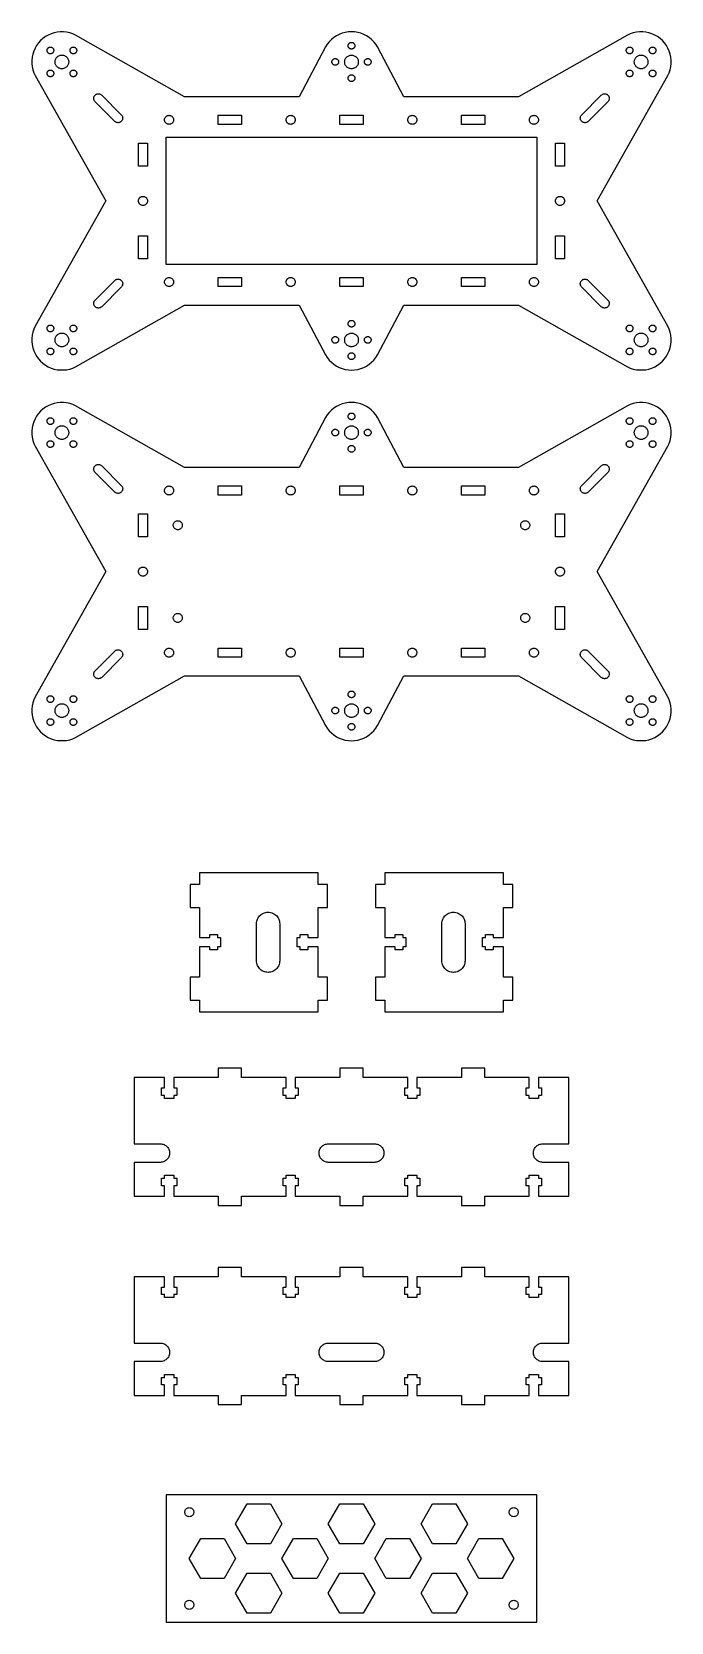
# Model space of a CAD drawing. Header units: metres. Extents: x -138 to 138, y -454 to 233.
import ezdxf

# ---------------------------------------------------------------- set-up
doc = ezdxf.new("R2010")
doc.units = ezdxf.units.M

msp = doc.modelspace()

# ---------------------------------------------------------------- linework, layer by layer
for p, q in [((-135.903, 227.08), (-136.583, 225.902)), ((-135.103, 228.181), (-135.903, 227.08)), ((-134.192, 229.192), (-135.103, 228.181)), ((-133.181, 230.103), (-134.192, 229.192)), ((-132.08, 230.903), (-133.181, 230.103)), ((-130.902, 231.583), (-132.08, 230.903)), ((-129.659, 232.137), (-130.902, 231.583)), ((-128.365, 232.557), (-129.659, 232.137)), ((-127.034, 232.84), (-128.365, 232.557)), ((-125.68, 232.982), (-127.034, 232.84)), ((-124.32, 232.982), (-125.68, 232.982)), ((-122.966, 232.84), (-124.32, 232.982)), ((-121.635, 232.557), (-122.966, 232.84)), ((-120.341, 232.137), (-121.635, 232.557)), ((-119.098, 231.583), (-120.341, 232.137)), ((-72.0784, 205), (-119.098, 231.583)), ((-10.5172, 227.641), (-11.2583, 226.5)), ((-9.66087, 228.699), (-10.5172, 227.641)), ((-8.69868, 229.661), (-9.66087, 228.699)), ((-7.6412, 230.517), (-8.69868, 229.661)), ((-6.49998, 231.258), (-7.6412, 230.517)), ((-5.28757, 231.876), (-6.49998, 231.258)), ((-4.01721, 232.364), (-5.28757, 231.876)), ((-2.70285, 232.716), (-4.01721, 232.364)), ((-1.35886, 232.929), (-2.70285, 232.716)), ((-1.45, 227), (-1.44205, 227.152)), ((-1.44205, 226.848), (-1.45, 227)), ((-1.44205, 227.152), (-1.4183, 227.301)), ((-1.4183, 226.699), (-1.44205, 226.848)), ((-1.4183, 227.301), (-1.37903, 227.448)), ((-1.37903, 226.552), (-1.4183, 226.699)), ((-1.37903, 227.448), (-1.32463, 227.59)), ((-1.32463, 226.41), (-1.37903, 226.552)), ((0, 233), (-1.35886, 232.929)), ((-1.32463, 227.59), (-1.25572, 227.725)), ((-1.25572, 227.725), (-1.17307, 227.852)), ((-1.17307, 227.852), (-1.07755, 227.97)), ((-1.07755, 227.97), (-0.97023, 228.078)), ((-0.97023, 228.078), (-0.85228, 228.173)), ((-0.85228, 228.173), (-0.72499, 228.256)), ((-0.72499, 228.256), (-0.58977, 228.325)), ((-0.58977, 228.325), (-0.44807, 228.379)), ((-0.44807, 228.379), (-0.30147, 228.418)), ((-0.30147, 228.418), (-0.15157, 228.442)), ((-0.15157, 228.442), (0, 228.45)), ((1.35886, 232.929), (0, 233)), ((0, 228.45), (0.15157, 228.442)), ((0.15157, 228.442), (0.30147, 228.418)), ((0.30147, 228.418), (0.44807, 228.379)), ((0.44807, 228.379), (0.58977, 228.325)), ((0.58977, 228.325), (0.72499, 228.256)), ((0.72499, 228.256), (0.85228, 228.173)), ((0.85228, 228.173), (0.97023, 228.078)), ((0.97023, 228.078), (1.07755, 227.97)), ((1.07755, 227.97), (1.17307, 227.852)), ((1.17307, 227.852), (1.25572, 227.725)), ((1.25572, 227.725), (1.32463, 227.59)), ((1.32463, 227.59), (1.37903, 227.448)), ((1.37903, 226.552), (1.32463, 226.41)), ((2.70285, 232.716), (1.35886, 232.929)), ((1.37903, 227.448), (1.4183, 227.301)), ((1.4183, 226.699), (1.37903, 226.552)), ((1.4183, 227.301), (1.44205, 227.152)), ((1.44205, 226.848), (1.4183, 226.699)), ((1.44205, 227.152), (1.45, 227)), ((1.45, 227), (1.44205, 226.848)), ((4.01721, 232.364), (2.70285, 232.716)), ((5.28757, 231.876), (4.01721, 232.364)), ((6.5, 231.258), (5.28757, 231.876)), ((7.6412, 230.517), (6.5, 231.258)), ((8.69868, 229.661), (7.6412, 230.517)), ((9.66087, 228.699), (8.69868, 229.661)), ((10.5172, 227.641), (9.66087, 228.699)), ((11.2583, 226.5), (10.5172, 227.641)), ((119.098, 231.583), (72.0784, 205)), ((120.341, 232.137), (119.098, 231.583)), ((121.635, 232.557), (120.341, 232.137)), ((122.966, 232.84), (121.635, 232.557)), ((124.32, 232.982), (122.966, 232.84)), ((125.68, 232.982), (124.32, 232.982)), ((127.034, 232.84), (125.68, 232.982)), ((128.365, 232.557), (127.034, 232.84)), ((129.659, 232.137), (128.365, 232.557)), ((130.902, 231.583), (129.659, 232.137)), ((132.08, 230.903), (130.902, 231.583)), ((133.181, 230.103), (132.08, 230.903)), ((134.192, 229.192), (133.181, 230.103)), ((135.103, 228.181), (134.192, 229.192)), ((135.903, 227.08), (135.103, 228.181)), ((136.583, 225.902), (135.903, 227.08)), ((-137.84, 222.034), (-137.982, 220.68)), ((-137.982, 220.68), (-137.982, 219.32)), ((-137.557, 223.365), (-137.84, 222.034)), ((-137.137, 224.659), (-137.557, 223.365)), ((-136.583, 225.902), (-137.137, 224.659)), ((-131.398, 225.026), (-131.382, 225.177)), ((-131.398, 224.874), (-131.398, 225.026)), ((-131.382, 224.723), (-131.398, 224.874)), ((-131.382, 225.177), (-131.35, 225.325)), ((-131.35, 224.574), (-131.382, 224.723)), ((-131.35, 225.325), (-131.303, 225.469)), ((-131.303, 224.43), (-131.35, 224.574)), ((-131.303, 225.469), (-131.242, 225.608)), ((-131.242, 224.291), (-131.303, 224.43)), ((-131.242, 225.608), (-131.166, 225.739)), ((-131.166, 224.16), (-131.242, 224.291)), ((-131.166, 225.739), (-131.077, 225.862)), ((-131.077, 224.037), (-131.166, 224.16)), ((-131.077, 225.862), (-130.975, 225.975)), ((-130.975, 223.924), (-131.077, 224.037)), ((-130.975, 225.975), (-130.862, 226.077)), ((-130.862, 223.823), (-130.975, 223.924)), ((-130.862, 226.077), (-130.739, 226.166)), ((-130.739, 223.734), (-130.862, 223.823)), ((-130.739, 226.166), (-130.608, 226.242)), ((-130.608, 223.658), (-130.739, 223.734)), ((-130.608, 226.242), (-130.469, 226.303)), ((-130.469, 223.596), (-130.608, 223.658)), ((-130.469, 226.303), (-130.325, 226.35)), ((-130.325, 223.549), (-130.469, 223.596)), ((-130.325, 226.35), (-130.177, 226.382)), ((-130.177, 223.518), (-130.325, 223.549)), ((-130.177, 226.382), (-130.026, 226.398)), ((-130.026, 223.502), (-130.177, 223.518)), ((-130.026, 226.398), (-129.874, 226.398)), ((-129.874, 223.502), (-130.026, 223.502)), ((-129.874, 226.398), (-129.723, 226.382)), ((-129.723, 223.518), (-129.874, 223.502)), ((-129.723, 226.382), (-129.574, 226.35)), ((-129.574, 223.549), (-129.723, 223.518)), ((-129.574, 226.35), (-129.43, 226.303)), ((-129.43, 223.596), (-129.574, 223.549)), ((-129.43, 226.303), (-129.291, 226.242)), ((-129.291, 223.658), (-129.43, 223.596)), ((-129.291, 226.242), (-129.16, 226.166)), ((-129.16, 223.734), (-129.291, 223.658)), ((-129.16, 226.166), (-129.037, 226.077)), ((-129.037, 223.823), (-129.16, 223.734)), ((-129.037, 226.077), (-128.924, 225.975)), ((-128.924, 223.924), (-129.037, 223.823)), ((-128.924, 225.975), (-128.823, 225.862)), ((-128.823, 224.037), (-128.924, 223.924)), ((-128.823, 225.862), (-128.734, 225.739)), ((-128.734, 224.16), (-128.823, 224.037)), ((-128.734, 225.739), (-128.658, 225.608)), ((-128.658, 224.291), (-128.734, 224.16)), ((-128.658, 225.608), (-128.596, 225.469)), ((-128.596, 224.43), (-128.658, 224.291)), ((-128.596, 225.469), (-128.549, 225.325)), ((-128.549, 224.574), (-128.596, 224.43)), ((-128.549, 225.325), (-128.518, 225.177)), ((-128.518, 224.723), (-128.549, 224.574)), ((-128.518, 225.177), (-128.502, 225.026)), ((-128.502, 224.874), (-128.518, 224.723)), ((-128.502, 225.026), (-128.502, 224.874)), ((-127.946, 220.154), (-127.914, 220.461)), ((-127.946, 219.846), (-127.946, 220.154)), ((-127.914, 219.539), (-127.946, 219.846)), ((-127.914, 220.461), (-127.849, 220.764)), ((-127.849, 220.764), (-127.754, 221.057)), ((-127.754, 221.057), (-127.628, 221.339)), ((-127.628, 221.339), (-127.474, 221.607)), ((-127.474, 221.607), (-127.293, 221.856)), ((-127.293, 221.856), (-127.086, 222.086)), ((-127.086, 222.086), (-126.856, 222.293)), ((-126.856, 222.293), (-126.607, 222.474)), ((-126.607, 222.474), (-126.339, 222.628)), ((-126.339, 222.628), (-126.057, 222.754)), ((-126.057, 222.754), (-125.764, 222.849)), ((-125.764, 222.849), (-125.461, 222.914)), ((-125.461, 222.914), (-125.154, 222.946)), ((-125.154, 222.946), (-124.846, 222.946)), ((-124.846, 222.946), (-124.539, 222.914)), ((-124.539, 222.914), (-124.236, 222.849)), ((-124.236, 222.849), (-123.943, 222.754)), ((-123.943, 222.754), (-123.661, 222.628)), ((-123.661, 222.628), (-123.393, 222.474)), ((-123.393, 222.474), (-123.143, 222.293)), ((-123.143, 222.293), (-122.914, 222.086)), ((-122.914, 222.086), (-122.707, 221.856)), ((-122.707, 221.856), (-122.526, 221.607)), ((-122.526, 221.607), (-122.372, 221.339)), ((-122.372, 221.339), (-122.246, 221.057)), ((-122.246, 221.057), (-122.151, 220.764)), ((-122.151, 220.764), (-122.086, 220.461)), ((-122.086, 220.461), (-122.054, 220.154)), ((-122.054, 219.846), (-122.086, 219.539)), ((-122.054, 220.154), (-122.054, 219.846)), ((-121.498, 225.026), (-121.482, 225.177)), ((-121.498, 224.874), (-121.498, 225.026)), ((-121.482, 224.723), (-121.498, 224.874)), ((-121.482, 225.177), (-121.451, 225.325)), ((-121.451, 224.574), (-121.482, 224.723)), ((-121.451, 225.325), (-121.404, 225.469)), ((-121.404, 224.43), (-121.451, 224.574)), ((-121.404, 225.469), (-121.342, 225.608)), ((-121.342, 224.291), (-121.404, 224.43)), ((-121.342, 225.608), (-121.266, 225.739)), ((-121.266, 224.16), (-121.342, 224.291)), ((-121.266, 225.739), (-121.177, 225.862)), ((-121.177, 224.037), (-121.266, 224.16)), ((-121.177, 225.862), (-121.076, 225.975)), ((-121.076, 223.924), (-121.177, 224.037)), ((-121.076, 225.975), (-120.963, 226.077)), ((-120.963, 223.823), (-121.076, 223.924)), ((-120.963, 226.077), (-120.84, 226.166)), ((-120.84, 223.734), (-120.963, 223.823)), ((-120.84, 226.166), (-120.709, 226.242)), ((-120.709, 223.658), (-120.84, 223.734)), ((-120.709, 226.242), (-120.57, 226.303)), ((-120.57, 223.596), (-120.709, 223.658)), ((-120.57, 226.303), (-120.426, 226.35)), ((-120.426, 223.549), (-120.57, 223.596)), ((-120.426, 226.35), (-120.277, 226.382)), ((-120.277, 223.518), (-120.426, 223.549)), ((-120.277, 226.382), (-120.126, 226.398)), ((-120.126, 223.502), (-120.277, 223.518)), ((-120.126, 226.398), (-119.974, 226.398)), ((-119.974, 223.502), (-120.126, 223.502)), ((-119.974, 226.398), (-119.823, 226.382)), ((-119.823, 223.518), (-119.974, 223.502)), ((-119.823, 226.382), (-119.675, 226.35)), ((-119.675, 223.549), (-119.823, 223.518)), ((-119.675, 226.35), (-119.531, 226.303)), ((-119.531, 223.596), (-119.675, 223.549)), ((-119.531, 226.303), (-119.392, 226.242)), ((-119.392, 223.658), (-119.531, 223.596)), ((-119.392, 226.242), (-119.261, 226.166)), ((-119.261, 223.734), (-119.392, 223.658)), ((-119.261, 226.166), (-119.138, 226.077)), ((-119.138, 223.823), (-119.261, 223.734)), ((-119.138, 226.077), (-119.025, 225.975)), ((-119.025, 223.924), (-119.138, 223.823)), ((-119.025, 225.975), (-118.923, 225.862)), ((-118.923, 224.037), (-119.025, 223.924)), ((-118.923, 225.862), (-118.834, 225.739)), ((-118.834, 224.16), (-118.923, 224.037)), ((-118.834, 225.739), (-118.758, 225.608)), ((-118.758, 224.291), (-118.834, 224.16)), ((-118.758, 225.608), (-118.697, 225.469)), ((-118.697, 224.43), (-118.758, 224.291)), ((-118.697, 225.469), (-118.65, 225.325)), ((-118.65, 224.574), (-118.697, 224.43)), ((-118.65, 225.325), (-118.618, 225.177)), ((-118.618, 224.723), (-118.65, 224.574)), ((-118.618, 225.177), (-118.602, 225.026)), ((-118.602, 224.874), (-118.618, 224.723)), ((-118.602, 225.026), (-118.602, 224.874)), ((-11.2583, 226.5), (-22.6216, 205)), ((-8.45, 220), (-8.44205, 220.152)), ((-8.44205, 219.848), (-8.45, 220)), ((-8.44205, 220.152), (-8.4183, 220.301)), ((-8.4183, 219.699), (-8.44205, 219.848)), ((-8.4183, 220.301), (-8.37903, 220.448)), ((-8.37903, 219.552), (-8.4183, 219.699)), ((-8.37903, 220.448), (-8.32463, 220.59)), ((-8.32463, 220.59), (-8.25572, 220.725)), ((-8.25572, 220.725), (-8.17307, 220.852)), ((-8.17307, 220.852), (-8.07755, 220.97)), ((-8.07755, 220.97), (-7.97023, 221.078)), ((-7.97023, 221.078), (-7.85228, 221.173)), ((-7.85228, 221.173), (-7.72499, 221.256)), ((-7.72499, 221.256), (-7.58977, 221.325)), ((-7.58977, 221.325), (-7.44807, 221.379)), ((-7.44807, 221.379), (-7.30147, 221.418)), ((-7.30147, 221.418), (-7.15157, 221.442)), ((-7.15157, 221.442), (-7, 221.45)), ((-7, 221.45), (-6.84842, 221.442)), ((-6.84842, 221.442), (-6.69852, 221.418)), ((-6.69852, 221.418), (-6.55191, 221.379)), ((-6.55191, 221.379), (-6.41022, 221.325)), ((-6.41022, 221.325), (-6.27499, 221.256)), ((-6.27499, 221.256), (-6.14771, 221.173)), ((-6.14771, 221.173), (-6.02975, 221.078)), ((-6.02975, 221.078), (-5.92244, 220.97)), ((-5.92244, 220.97), (-5.82692, 220.852)), ((-5.82692, 220.852), (-5.74426, 220.725)), ((-5.74426, 220.725), (-5.67535, 220.59)), ((-5.67535, 220.59), (-5.62096, 220.448)), ((-5.62096, 220.448), (-5.58168, 220.301)), ((-5.58168, 219.699), (-5.62096, 219.552)), ((-5.58168, 220.301), (-5.55794, 220.152)), ((-5.55794, 219.848), (-5.58168, 219.699)), ((-5.55794, 220.152), (-5.54999, 220)), ((-5.54999, 220), (-5.55794, 219.848)), ((-2.95, 220), (-2.93384, 220.308)), ((-2.93384, 219.692), (-2.95, 220)), ((-2.93384, 220.308), (-2.88553, 220.613)), ((-2.88553, 219.387), (-2.93384, 219.692)), ((-2.88553, 220.613), (-2.8056, 220.912)), ((-2.8056, 220.912), (-2.69495, 221.2)), ((-2.69495, 221.2), (-2.55476, 221.475)), ((-2.55476, 221.475), (-2.3866, 221.734)), ((-2.3866, 221.734), (-2.19228, 221.974)), ((-2.19228, 221.974), (-1.97392, 222.192)), ((-1.97392, 222.192), (-1.73396, 222.387)), ((-1.73396, 222.387), (-1.47499, 222.555)), ((-1.47499, 222.555), (-1.19986, 222.695)), ((-1.25572, 226.275), (-1.32463, 226.41)), ((-1.17307, 226.148), (-1.25572, 226.275)), ((-1.19986, 222.695), (-0.91159, 222.806)), ((-1.07755, 226.03), (-1.17307, 226.148)), ((-0.97023, 225.922), (-1.07755, 226.03)), ((-0.85228, 225.827), (-0.97023, 225.922)), ((-0.91159, 222.806), (-0.61333, 222.886)), ((-0.72499, 225.744), (-0.85228, 225.827)), ((-0.58977, 225.675), (-0.72499, 225.744)), ((-0.61333, 222.886), (-0.30835, 222.934)), ((-0.44807, 225.621), (-0.58977, 225.675)), ((-0.30147, 225.582), (-0.44807, 225.621)), ((-0.30835, 222.934), (0, 222.95)), ((-0.15157, 225.558), (-0.30147, 225.582)), ((0, 225.55), (-0.15157, 225.558)), ((0.15157, 225.558), (0, 225.55)), ((0, 222.95), (0.30835, 222.934)), ((0.30147, 225.582), (0.15157, 225.558)), ((0.44807, 225.621), (0.30147, 225.582)), ((0.30835, 222.934), (0.61333, 222.886)), ((0.58977, 225.675), (0.44807, 225.621)), ((0.72499, 225.744), (0.58977, 225.675)), ((0.61333, 222.886), (0.91159, 222.806)), ((0.85228, 225.827), (0.72499, 225.744)), ((0.97023, 225.922), (0.85228, 225.827)), ((0.91159, 222.806), (1.19986, 222.695)), ((1.07755, 226.03), (0.97023, 225.922)), ((1.17307, 226.148), (1.07755, 226.03)), ((1.25572, 226.275), (1.17307, 226.148)), ((1.19986, 222.695), (1.47499, 222.555)), ((1.32463, 226.41), (1.25572, 226.275)), ((1.47499, 222.555), (1.73396, 222.387)), ((1.73396, 222.387), (1.97392, 222.192)), ((1.97392, 222.192), (2.19228, 221.974)), ((2.19228, 221.974), (2.3866, 221.734)), ((2.3866, 221.734), (2.55476, 221.475)), ((2.55476, 221.475), (2.69495, 221.2)), ((2.69495, 221.2), (2.8056, 220.912)), ((2.8056, 220.912), (2.88553, 220.613)), ((2.88553, 220.613), (2.93384, 220.308)), ((2.93384, 219.692), (2.88553, 219.387)), ((2.93384, 220.308), (2.95, 220)), ((2.95, 220), (2.93384, 219.692)), ((5.54999, 220), (5.55794, 220.152)), ((5.55794, 219.848), (5.54999, 220)), ((5.55794, 220.152), (5.58168, 220.301)), ((5.58168, 219.699), (5.55794, 219.848)), ((5.58168, 220.301), (5.62096, 220.448)), ((5.62096, 219.552), (5.58168, 219.699)), ((5.62096, 220.448), (5.67535, 220.59)), ((5.67535, 220.59), (5.74426, 220.725)), ((5.74426, 220.725), (5.82692, 220.852)), ((5.82692, 220.852), (5.92244, 220.97)), ((5.92244, 220.97), (6.02975, 221.078)), ((6.02975, 221.078), (6.14771, 221.173)), ((6.14771, 221.173), (6.27499, 221.256)), ((6.27499, 221.256), (6.41022, 221.325)), ((6.41022, 221.325), (6.55191, 221.379)), ((6.55191, 221.379), (6.69852, 221.418)), ((6.69852, 221.418), (6.84842, 221.442)), ((6.84842, 221.442), (7, 221.45)), ((7, 221.45), (7.15157, 221.442)), ((7.15157, 221.442), (7.30147, 221.418)), ((7.30147, 221.418), (7.44807, 221.379)), ((7.44807, 221.379), (7.58977, 221.325)), ((7.58977, 221.325), (7.72499, 221.256)), ((7.72499, 221.256), (7.85228, 221.173)), ((7.85228, 221.173), (7.97023, 221.078)), ((7.97023, 221.078), (8.07755, 220.97)), ((8.07755, 220.97), (8.17307, 220.852)), ((8.17307, 220.852), (8.25572, 220.725)), ((8.25572, 220.725), (8.32463, 220.59)), ((8.32463, 220.59), (8.37903, 220.448)), ((8.37903, 220.448), (8.4183, 220.301)), ((8.4183, 219.699), (8.37903, 219.552)), ((8.4183, 220.301), (8.44205, 220.152)), ((8.44205, 219.848), (8.4183, 219.699)), ((8.44205, 220.152), (8.45, 220)), ((8.45, 220), (8.44205, 219.848)), ((22.6216, 205), (11.2583, 226.5)), ((118.602, 225.026), (118.618, 225.177)), ((118.602, 224.874), (118.602, 225.026)), ((118.618, 224.723), (118.602, 224.874)), ((118.618, 225.177), (118.65, 225.325)), ((118.65, 224.574), (118.618, 224.723)), ((118.65, 225.325), (118.697, 225.469)), ((118.697, 224.43), (118.65, 224.574)), ((118.697, 225.469), (118.758, 225.608)), ((118.758, 224.291), (118.697, 224.43)), ((118.758, 225.608), (118.834, 225.739)), ((118.834, 224.16), (118.758, 224.291)), ((118.834, 225.739), (118.923, 225.862)), ((118.923, 224.037), (118.834, 224.16)), ((118.923, 225.862), (119.025, 225.975)), ((119.025, 223.924), (118.923, 224.037)), ((119.025, 225.975), (119.138, 226.077)), ((119.138, 223.823), (119.025, 223.924)), ((119.138, 226.077), (119.261, 226.166)), ((119.261, 223.734), (119.138, 223.823)), ((119.261, 226.166), (119.392, 226.242)), ((119.392, 223.658), (119.261, 223.734)), ((119.392, 226.242), (119.531, 226.303)), ((119.531, 223.596), (119.392, 223.658)), ((119.531, 226.303), (119.675, 226.35)), ((119.675, 223.549), (119.531, 223.596)), ((119.675, 226.35), (119.823, 226.382)), ((119.823, 223.518), (119.675, 223.549)), ((119.823, 226.382), (119.974, 226.398)), ((119.974, 223.502), (119.823, 223.518)), ((119.974, 226.398), (120.126, 226.398)), ((120.126, 223.502), (119.974, 223.502)), ((120.126, 226.398), (120.277, 226.382)), ((120.277, 223.518), (120.126, 223.502)), ((120.277, 226.382), (120.426, 226.35)), ((120.426, 223.549), (120.277, 223.518)), ((120.426, 226.35), (120.57, 226.303)), ((120.57, 223.596), (120.426, 223.549)), ((120.57, 226.303), (120.709, 226.242)), ((120.709, 223.658), (120.57, 223.596)), ((120.709, 226.242), (120.84, 226.166)), ((120.84, 223.734), (120.709, 223.658)), ((120.84, 226.166), (120.963, 226.077)), ((120.963, 223.823), (120.84, 223.734)), ((120.963, 226.077), (121.076, 225.975)), ((121.076, 223.924), (120.963, 223.823)), ((121.076, 225.975), (121.177, 225.862)), ((121.177, 224.037), (121.076, 223.924)), ((121.177, 225.862), (121.266, 225.739)), ((121.266, 224.16), (121.177, 224.037)), ((121.266, 225.739), (121.342, 225.608)), ((121.342, 224.291), (121.266, 224.16)), ((121.342, 225.608), (121.404, 225.469)), ((121.404, 224.43), (121.342, 224.291)), ((121.404, 225.469), (121.451, 225.325)), ((121.451, 224.574), (121.404, 224.43)), ((121.451, 225.325), (121.482, 225.177)), ((121.482, 224.723), (121.451, 224.574)), ((121.482, 225.177), (121.498, 225.026)), ((121.498, 224.874), (121.482, 224.723)), ((121.498, 225.026), (121.498, 224.874)), ((122.054, 220.154), (122.086, 220.461)), ((122.054, 219.846), (122.054, 220.154)), ((122.086, 219.539), (122.054, 219.846)), ((122.086, 220.461), (122.151, 220.764)), ((122.151, 220.764), (122.246, 221.057)), ((122.246, 221.057), (122.372, 221.339)), ((122.372, 221.339), (122.526, 221.607)), ((122.526, 221.607), (122.707, 221.856)), ((122.707, 221.856), (122.914, 222.086)), ((122.914, 222.086), (123.143, 222.293)), ((123.143, 222.293), (123.393, 222.474)), ((123.393, 222.474), (123.661, 222.628)), ((123.661, 222.628), (123.943, 222.754)), ((123.943, 222.754), (124.236, 222.849)), ((124.236, 222.849), (124.539, 222.914)), ((124.539, 222.914), (124.846, 222.946)), ((124.846, 222.946), (125.154, 222.946)), ((125.154, 222.946), (125.461, 222.914)), ((125.461, 222.914), (125.764, 222.849)), ((125.764, 222.849), (126.057, 222.754)), ((126.057, 222.754), (126.339, 222.628)), ((126.339, 222.628), (126.607, 222.474)), ((126.607, 222.474), (126.856, 222.293)), ((126.856, 222.293), (127.086, 222.086)), ((127.086, 222.086), (127.293, 221.856)), ((127.293, 221.856), (127.474, 221.607)), ((127.474, 221.607), (127.628, 221.339)), ((127.628, 221.339), (127.754, 221.057)), ((127.754, 221.057), (127.849, 220.764)), ((127.849, 220.764), (127.914, 220.461)), ((127.914, 220.461), (127.946, 220.154)), ((127.946, 219.846), (127.914, 219.539)), ((127.946, 220.154), (127.946, 219.846)), ((128.502, 225.026), (128.518, 225.177)), ((128.502, 224.874), (128.502, 225.026)), ((128.518, 224.723), (128.502, 224.874)), ((128.518, 225.177), (128.549, 225.325)), ((128.549, 224.574), (128.518, 224.723)), ((128.549, 225.325), (128.596, 225.469)), ((128.596, 224.43), (128.549, 224.574)), ((128.596, 225.469), (128.658, 225.608)), ((128.658, 224.291), (128.596, 224.43)), ((128.658, 225.608), (128.734, 225.739)), ((128.734, 224.16), (128.658, 224.291)), ((128.734, 225.739), (128.823, 225.862)), ((128.823, 224.037), (128.734, 224.16)), ((128.823, 225.862), (128.924, 225.975)), ((128.924, 223.924), (128.823, 224.037)), ((128.924, 225.975), (129.037, 226.077)), ((129.037, 223.823), (128.924, 223.924)), ((129.037, 226.077), (129.16, 226.166)), ((129.16, 223.734), (129.037, 223.823)), ((129.16, 226.166), (129.291, 226.242)), ((129.291, 223.658), (129.16, 223.734)), ((129.291, 226.242), (129.43, 226.303)), ((129.43, 223.596), (129.291, 223.658)), ((129.43, 226.303), (129.574, 226.35)), ((129.574, 223.549), (129.43, 223.596)), ((129.574, 226.35), (129.723, 226.382)), ((129.723, 223.518), (129.574, 223.549)), ((129.723, 226.382), (129.874, 226.398)), ((129.874, 223.502), (129.723, 223.518)), ((129.874, 226.398), (130.026, 226.398)), ((130.026, 223.502), (129.874, 223.502)), ((130.026, 226.398), (130.177, 226.382)), ((130.177, 223.518), (130.026, 223.502)), ((130.177, 226.382), (130.325, 226.35)), ((130.325, 223.549), (130.177, 223.518)), ((130.325, 226.35), (130.469, 226.303)), ((130.469, 223.596), (130.325, 223.549)), ((130.469, 226.303), (130.608, 226.242)), ((130.608, 223.658), (130.469, 223.596)), ((130.608, 226.242), (130.739, 226.166)), ((130.739, 223.734), (130.608, 223.658)), ((130.739, 226.166), (130.862, 226.077)), ((130.862, 223.823), (130.739, 223.734)), ((130.862, 226.077), (130.975, 225.975)), ((130.975, 223.924), (130.862, 223.823)), ((130.975, 225.975), (131.077, 225.862)), ((131.077, 224.037), (130.975, 223.924)), ((131.077, 225.862), (131.166, 225.739)), ((131.166, 224.16), (131.077, 224.037)), ((131.166, 225.739), (131.242, 225.608)), ((131.242, 224.291), (131.166, 224.16)), ((131.242, 225.608), (131.303, 225.469)), ((131.303, 224.43), (131.242, 224.291)), ((131.303, 225.469), (131.35, 225.325)), ((131.35, 224.574), (131.303, 224.43)), ((131.35, 225.325), (131.382, 225.177)), ((131.382, 224.723), (131.35, 224.574)), ((131.382, 225.177), (131.398, 225.026)), ((131.398, 224.874), (131.382, 224.723)), ((131.398, 225.026), (131.398, 224.874)), ((137.137, 224.659), (136.583, 225.902)), ((137.557, 223.365), (137.137, 224.659)), ((137.84, 222.034), (137.557, 223.365)), ((137.982, 220.68), (137.84, 222.034)), ((137.982, 219.32), (137.982, 220.68)), ((-137.982, 219.32), (-137.84, 217.966)), ((-137.84, 217.966), (-137.557, 216.635)), ((-137.557, 216.635), (-137.137, 215.341)), ((-137.137, 215.341), (-136.583, 214.098)), ((-136.583, 214.098), (-105.998, 160)), ((-131.398, 215.126), (-131.382, 215.277)), ((-131.398, 214.974), (-131.398, 215.126)), ((-131.382, 214.823), (-131.398, 214.974)), ((-131.382, 215.277), (-131.35, 215.426)), ((-131.35, 214.675), (-131.382, 214.823)), ((-131.35, 215.426), (-131.303, 215.57)), ((-131.303, 214.531), (-131.35, 214.675)), ((-131.303, 215.57), (-131.242, 215.709)), ((-131.242, 214.392), (-131.303, 214.531)), ((-131.242, 215.709), (-131.166, 215.84)), ((-131.166, 214.261), (-131.242, 214.392)), ((-131.166, 215.84), (-131.077, 215.963)), ((-131.077, 214.138), (-131.166, 214.261)), ((-131.077, 215.963), (-130.975, 216.076)), ((-130.975, 214.025), (-131.077, 214.138)), ((-130.975, 216.076), (-130.862, 216.177)), ((-130.862, 213.923), (-130.975, 214.025)), ((-130.862, 216.177), (-130.739, 216.266)), ((-130.739, 213.834), (-130.862, 213.923)), ((-130.739, 216.266), (-130.608, 216.342)), ((-130.608, 213.758), (-130.739, 213.834)), ((-130.608, 216.342), (-130.469, 216.404)), ((-130.469, 213.697), (-130.608, 213.758)), ((-130.469, 216.404), (-130.325, 216.451)), ((-130.325, 213.65), (-130.469, 213.697)), ((-130.325, 216.451), (-130.177, 216.482)), ((-130.177, 213.618), (-130.325, 213.65)), ((-130.177, 216.482), (-130.026, 216.498)), ((-130.026, 213.602), (-130.177, 213.618)), ((-130.026, 216.498), (-129.874, 216.498)), ((-129.874, 213.602), (-130.026, 213.602)), ((-129.874, 216.498), (-129.723, 216.482)), ((-129.723, 213.618), (-129.874, 213.602)), ((-129.723, 216.482), (-129.574, 216.451)), ((-129.574, 213.65), (-129.723, 213.618)), ((-129.574, 216.451), (-129.43, 216.404)), ((-129.43, 213.697), (-129.574, 213.65)), ((-129.43, 216.404), (-129.291, 216.342)), ((-129.291, 213.758), (-129.43, 213.697)), ((-129.291, 216.342), (-129.16, 216.266)), ((-129.16, 213.834), (-129.291, 213.758)), ((-129.16, 216.266), (-129.037, 216.177)), ((-129.037, 213.923), (-129.16, 213.834)), ((-129.037, 216.177), (-128.924, 216.076)), ((-128.924, 214.025), (-129.037, 213.923)), ((-128.924, 216.076), (-128.823, 215.963)), ((-128.823, 214.138), (-128.924, 214.025)), ((-128.823, 215.963), (-128.734, 215.84)), ((-128.734, 214.261), (-128.823, 214.138)), ((-128.734, 215.84), (-128.658, 215.709)), ((-128.658, 214.392), (-128.734, 214.261)), ((-128.658, 215.709), (-128.596, 215.57)), ((-128.596, 214.531), (-128.658, 214.392)), ((-128.596, 215.57), (-128.549, 215.426)), ((-128.549, 214.675), (-128.596, 214.531)), ((-128.549, 215.426), (-128.518, 215.277)), ((-128.518, 214.823), (-128.549, 214.675)), ((-128.518, 215.277), (-128.502, 215.126)), ((-128.502, 214.974), (-128.518, 214.823)), ((-128.502, 215.126), (-128.502, 214.974)), ((-127.849, 219.236), (-127.914, 219.539)), ((-127.754, 218.943), (-127.849, 219.236)), ((-127.628, 218.661), (-127.754, 218.943)), ((-127.474, 218.393), (-127.628, 218.661)), ((-127.293, 218.143), (-127.474, 218.393)), ((-127.086, 217.914), (-127.293, 218.143)), ((-126.856, 217.707), (-127.086, 217.914)), ((-126.607, 217.526), (-126.856, 217.707)), ((-126.339, 217.372), (-126.607, 217.526)), ((-126.057, 217.246), (-126.339, 217.372)), ((-125.764, 217.151), (-126.057, 217.246)), ((-125.461, 217.086), (-125.764, 217.151)), ((-125.154, 217.054), (-125.461, 217.086)), ((-124.846, 217.054), (-125.154, 217.054)), ((-124.539, 217.086), (-124.846, 217.054)), ((-124.236, 217.151), (-124.539, 217.086)), ((-123.943, 217.246), (-124.236, 217.151)), ((-123.661, 217.372), (-123.943, 217.246)), ((-123.393, 217.526), (-123.661, 217.372)), ((-123.143, 217.707), (-123.393, 217.526)), ((-122.914, 217.914), (-123.143, 217.707)), ((-122.707, 218.143), (-122.914, 217.914)), ((-122.526, 218.393), (-122.707, 218.143)), ((-122.372, 218.661), (-122.526, 218.393)), ((-122.246, 218.943), (-122.372, 218.661)), ((-122.151, 219.236), (-122.246, 218.943)), ((-122.086, 219.539), (-122.151, 219.236)), ((-121.498, 215.126), (-121.482, 215.277)), ((-121.498, 214.974), (-121.498, 215.126)), ((-121.482, 214.823), (-121.498, 214.974)), ((-121.482, 215.277), (-121.451, 215.426)), ((-121.451, 214.675), (-121.482, 214.823)), ((-121.451, 215.426), (-121.404, 215.57)), ((-121.404, 214.531), (-121.451, 214.675)), ((-121.404, 215.57), (-121.342, 215.709)), ((-121.342, 214.392), (-121.404, 214.531)), ((-121.342, 215.709), (-121.266, 215.84)), ((-121.266, 214.261), (-121.342, 214.392)), ((-121.266, 215.84), (-121.177, 215.963)), ((-121.177, 214.138), (-121.266, 214.261)), ((-121.177, 215.963), (-121.076, 216.076)), ((-121.076, 214.025), (-121.177, 214.138)), ((-121.076, 216.076), (-120.963, 216.177)), ((-120.963, 213.923), (-121.076, 214.025)), ((-120.963, 216.177), (-120.84, 216.266)), ((-120.84, 213.834), (-120.963, 213.923)), ((-120.84, 216.266), (-120.709, 216.342)), ((-120.709, 213.758), (-120.84, 213.834)), ((-120.709, 216.342), (-120.57, 216.404)), ((-120.57, 213.697), (-120.709, 213.758)), ((-120.57, 216.404), (-120.426, 216.451)), ((-120.426, 213.65), (-120.57, 213.697)), ((-120.426, 216.451), (-120.277, 216.482)), ((-120.277, 213.618), (-120.426, 213.65)), ((-120.277, 216.482), (-120.126, 216.498)), ((-120.126, 213.602), (-120.277, 213.618)), ((-120.126, 216.498), (-119.974, 216.498)), ((-119.974, 213.602), (-120.126, 213.602)), ((-119.974, 216.498), (-119.823, 216.482)), ((-119.823, 213.618), (-119.974, 213.602)), ((-119.823, 216.482), (-119.675, 216.451)), ((-119.675, 213.65), (-119.823, 213.618)), ((-119.675, 216.451), (-119.531, 216.404)), ((-119.531, 213.697), (-119.675, 213.65)), ((-119.531, 216.404), (-119.392, 216.342)), ((-119.392, 213.758), (-119.531, 213.697)), ((-119.392, 216.342), (-119.261, 216.266)), ((-119.261, 213.834), (-119.392, 213.758)), ((-119.261, 216.266), (-119.138, 216.177)), ((-119.138, 213.923), (-119.261, 213.834)), ((-119.138, 216.177), (-119.025, 216.076)), ((-119.025, 214.025), (-119.138, 213.923)), ((-119.025, 216.076), (-118.923, 215.963)), ((-118.923, 214.138), (-119.025, 214.025)), ((-118.923, 215.963), (-118.834, 215.84)), ((-118.834, 214.261), (-118.923, 214.138)), ((-118.834, 215.84), (-118.758, 215.709)), ((-118.758, 214.392), (-118.834, 214.261)), ((-118.758, 215.709), (-118.697, 215.57)), ((-118.697, 214.531), (-118.758, 214.392)), ((-118.697, 215.57), (-118.65, 215.426)), ((-118.65, 214.675), (-118.697, 214.531)), ((-118.65, 215.426), (-118.618, 215.277)), ((-118.618, 214.823), (-118.65, 214.675)), ((-118.618, 215.277), (-118.602, 215.126)), ((-118.602, 214.974), (-118.618, 214.823)), ((-118.602, 215.126), (-118.602, 214.974)), ((-8.32463, 219.41), (-8.37903, 219.552)), ((-8.25572, 219.275), (-8.32463, 219.41)), ((-8.17307, 219.148), (-8.25572, 219.275)), ((-8.07755, 219.03), (-8.17307, 219.148)), ((-7.97023, 218.922), (-8.07755, 219.03)), ((-7.85228, 218.827), (-7.97023, 218.922)), ((-7.72499, 218.744), (-7.85228, 218.827)), ((-7.58977, 218.675), (-7.72499, 218.744)), ((-7.44807, 218.621), (-7.58977, 218.675)), ((-7.30147, 218.582), (-7.44807, 218.621)), ((-7.15157, 218.558), (-7.30147, 218.582)), ((-7, 218.55), (-7.15157, 218.558)), ((-6.84842, 218.558), (-7, 218.55)), ((-6.69852, 218.582), (-6.84842, 218.558)), ((-6.55191, 218.621), (-6.69852, 218.582)), ((-6.41022, 218.675), (-6.55191, 218.621)), ((-6.27499, 218.744), (-6.41022, 218.675)), ((-6.14771, 218.827), (-6.27499, 218.744)), ((-6.02975, 218.922), (-6.14771, 218.827)), ((-5.92244, 219.03), (-6.02975, 218.922)), ((-5.82692, 219.148), (-5.92244, 219.03)), ((-5.74426, 219.275), (-5.82692, 219.148)), ((-5.67535, 219.41), (-5.74426, 219.275)), ((-5.62096, 219.552), (-5.67535, 219.41)), ((-2.8056, 219.088), (-2.88553, 219.387)), ((-2.69495, 218.8), (-2.8056, 219.088)), ((-2.55476, 218.525), (-2.69495, 218.8)), ((-2.3866, 218.266), (-2.55476, 218.525)), ((-2.19228, 218.026), (-2.3866, 218.266)), ((-1.97392, 217.808), (-2.19228, 218.026)), ((-1.73396, 217.613), (-1.97392, 217.808)), ((-1.47499, 217.445), (-1.73396, 217.613)), ((-1.19986, 217.305), (-1.47499, 217.445)), ((-1.45, 213), (-1.44205, 213.152)), ((-1.44205, 212.848), (-1.45, 213)), ((-1.44205, 213.152), (-1.4183, 213.301)), ((-1.4183, 212.699), (-1.44205, 212.848)), ((-1.4183, 213.301), (-1.37903, 213.448)), ((-1.37903, 213.448), (-1.32463, 213.59)), ((-1.32463, 213.59), (-1.25572, 213.725)), ((-1.25572, 213.725), (-1.17307, 213.852)), ((-0.91159, 217.194), (-1.19986, 217.305)), ((-1.17307, 213.852), (-1.07755, 213.97)), ((-1.07755, 213.97), (-0.97023, 214.078)), ((-0.97023, 214.078), (-0.85228, 214.173)), ((-0.61333, 217.114), (-0.91159, 217.194)), ((-0.85228, 214.173), (-0.72499, 214.256)), ((-0.72499, 214.256), (-0.58977, 214.325)), ((-0.30835, 217.066), (-0.61333, 217.114)), ((-0.58977, 214.325), (-0.44807, 214.379)), ((-0.44807, 214.379), (-0.30147, 214.418)), ((0, 217.05), (-0.30835, 217.066)), ((-0.30147, 214.418), (-0.15157, 214.442)), ((-0.15157, 214.442), (0, 214.45)), ((0.30835, 217.066), (0, 217.05)), ((0, 214.45), (0.15157, 214.442)), ((0.15157, 214.442), (0.30147, 214.418)), ((0.30147, 214.418), (0.44807, 214.379)), ((0.61333, 217.114), (0.30835, 217.066)), ((0.44807, 214.379), (0.58977, 214.325)), ((0.58977, 214.325), (0.72499, 214.256)), ((0.91159, 217.194), (0.61333, 217.114)), ((0.72499, 214.256), (0.85228, 214.173)), ((0.85228, 214.173), (0.97023, 214.078)), ((1.19986, 217.305), (0.91159, 217.194)), ((0.97023, 214.078), (1.07755, 213.97)), ((1.07755, 213.97), (1.17307, 213.852)), ((1.17307, 213.852), (1.25572, 213.725)), ((1.47499, 217.445), (1.19986, 217.305)), ((1.25572, 213.725), (1.32463, 213.59)), ((1.32463, 213.59), (1.37903, 213.448)), ((1.37903, 213.448), (1.4183, 213.301)), ((1.4183, 213.301), (1.44205, 213.152)), ((1.44205, 212.848), (1.4183, 212.699)), ((1.44205, 213.152), (1.45, 213)), ((1.45, 213), (1.44205, 212.848)), ((1.73396, 217.613), (1.47499, 217.445)), ((1.97392, 217.808), (1.73396, 217.613)), ((2.19228, 218.026), (1.97392, 217.808)), ((2.3866, 218.266), (2.19228, 218.026)), ((2.55476, 218.525), (2.3866, 218.266)), ((2.69495, 218.8), (2.55476, 218.525)), ((2.8056, 219.088), (2.69495, 218.8)), ((2.88553, 219.387), (2.8056, 219.088)), ((5.67535, 219.41), (5.62096, 219.552)), ((5.74426, 219.275), (5.67535, 219.41)), ((5.82692, 219.148), (5.74426, 219.275)), ((5.92244, 219.03), (5.82692, 219.148)), ((6.02975, 218.922), (5.92244, 219.03)), ((6.14771, 218.827), (6.02975, 218.922)), ((6.27499, 218.744), (6.14771, 218.827)), ((6.41022, 218.675), (6.27499, 218.744)), ((6.55191, 218.621), (6.41022, 218.675)), ((6.69852, 218.582), (6.55191, 218.621)), ((6.84842, 218.558), (6.69852, 218.582)), ((7, 218.55), (6.84842, 218.558)), ((7.15157, 218.558), (7, 218.55)), ((7.30147, 218.582), (7.15157, 218.558)), ((7.44807, 218.621), (7.30147, 218.582)), ((7.58977, 218.675), (7.44807, 218.621)), ((7.72499, 218.744), (7.58977, 218.675)), ((7.85228, 218.827), (7.72499, 218.744)), ((7.97023, 218.922), (7.85228, 218.827)), ((8.07755, 219.03), (7.97023, 218.922)), ((8.17307, 219.148), (8.07755, 219.03)), ((8.25572, 219.275), (8.17307, 219.148)), ((8.32463, 219.41), (8.25572, 219.275)), ((8.37903, 219.552), (8.32463, 219.41)), ((105.998, 160), (136.583, 214.098)), ((118.602, 215.126), (118.618, 215.277)), ((118.602, 214.974), (118.602, 215.126)), ((118.618, 214.823), (118.602, 214.974)), ((118.618, 215.277), (118.65, 215.426)), ((118.65, 214.675), (118.618, 214.823)), ((118.65, 215.426), (118.697, 215.57)), ((118.697, 214.531), (118.65, 214.675)), ((118.697, 215.57), (118.758, 215.709)), ((118.758, 214.392), (118.697, 214.531)), ((118.758, 215.709), (118.834, 215.84)), ((118.834, 214.261), (118.758, 214.392)), ((118.834, 215.84), (118.923, 215.963)), ((118.923, 214.138), (118.834, 214.261)), ((118.923, 215.963), (119.025, 216.076)), ((119.025, 214.025), (118.923, 214.138)), ((119.025, 216.076), (119.138, 216.177)), ((119.138, 213.923), (119.025, 214.025)), ((119.138, 216.177), (119.261, 216.266)), ((119.261, 213.834), (119.138, 213.923)), ((119.261, 216.266), (119.392, 216.342)), ((119.392, 213.758), (119.261, 213.834)), ((119.392, 216.342), (119.531, 216.404)), ((119.531, 213.697), (119.392, 213.758)), ((119.531, 216.404), (119.675, 216.451)), ((119.675, 213.65), (119.531, 213.697)), ((119.675, 216.451), (119.823, 216.482)), ((119.823, 213.618), (119.675, 213.65)), ((119.823, 216.482), (119.974, 216.498)), ((119.974, 213.602), (119.823, 213.618)), ((119.974, 216.498), (120.126, 216.498)), ((120.126, 213.602), (119.974, 213.602)), ((120.126, 216.498), (120.277, 216.482)), ((120.277, 213.618), (120.126, 213.602)), ((120.277, 216.482), (120.426, 216.451)), ((120.426, 213.65), (120.277, 213.618)), ((120.426, 216.451), (120.57, 216.404)), ((120.57, 213.697), (120.426, 213.65)), ((120.57, 216.404), (120.709, 216.342)), ((120.709, 213.758), (120.57, 213.697)), ((120.709, 216.342), (120.84, 216.266)), ((120.84, 213.834), (120.709, 213.758)), ((120.84, 216.266), (120.963, 216.177)), ((120.963, 213.923), (120.84, 213.834)), ((120.963, 216.177), (121.076, 216.076)), ((121.076, 214.025), (120.963, 213.923)), ((121.076, 216.076), (121.177, 215.963)), ((121.177, 214.138), (121.076, 214.025)), ((121.177, 215.963), (121.266, 215.84)), ((121.266, 214.261), (121.177, 214.138)), ((121.266, 215.84), (121.342, 215.709)), ((121.342, 214.392), (121.266, 214.261)), ((121.342, 215.709), (121.404, 215.57)), ((121.404, 214.531), (121.342, 214.392)), ((121.404, 215.57), (121.451, 215.426)), ((121.451, 214.675), (121.404, 214.531)), ((121.451, 215.426), (121.482, 215.277)), ((121.482, 214.823), (121.451, 214.675)), ((121.482, 215.277), (121.498, 215.126)), ((121.498, 214.974), (121.482, 214.823)), ((121.498, 215.126), (121.498, 214.974)), ((122.151, 219.236), (122.086, 219.539)), ((122.246, 218.943), (122.151, 219.236)), ((122.372, 218.661), (122.246, 218.943)), ((122.526, 218.393), (122.372, 218.661)), ((122.707, 218.143), (122.526, 218.393)), ((122.914, 217.914), (122.707, 218.143)), ((123.143, 217.707), (122.914, 217.914)), ((123.393, 217.526), (123.143, 217.707)), ((123.661, 217.372), (123.393, 217.526)), ((123.943, 217.246), (123.661, 217.372)), ((124.236, 217.151), (123.943, 217.246)), ((124.539, 217.086), (124.236, 217.151)), ((124.846, 217.054), (124.539, 217.086)), ((125.154, 217.054), (124.846, 217.054)), ((125.461, 217.086), (125.154, 217.054)), ((125.764, 217.151), (125.461, 217.086)), ((126.057, 217.246), (125.764, 217.151)), ((126.339, 217.372), (126.057, 217.246)), ((126.607, 217.526), (126.339, 217.372)), ((126.856, 217.707), (126.607, 217.526)), ((127.086, 217.914), (126.856, 217.707)), ((127.293, 218.143), (127.086, 217.914)), ((127.474, 218.393), (127.293, 218.143)), ((127.628, 218.661), (127.474, 218.393)), ((127.754, 218.943), (127.628, 218.661)), ((127.849, 219.236), (127.754, 218.943)), ((127.914, 219.539), (127.849, 219.236)), ((128.502, 215.126), (128.518, 215.277)), ((128.502, 214.974), (128.502, 215.126)), ((128.518, 214.823), (128.502, 214.974)), ((128.518, 215.277), (128.549, 215.426)), ((128.549, 214.675), (128.518, 214.823)), ((128.549, 215.426), (128.596, 215.57)), ((128.596, 214.531), (128.549, 214.675)), ((128.596, 215.57), (128.658, 215.709)), ((128.658, 214.392), (128.596, 214.531)), ((128.658, 215.709), (128.734, 215.84)), ((128.734, 214.261), (128.658, 214.392)), ((128.734, 215.84), (128.823, 215.963)), ((128.823, 214.138), (128.734, 214.261)), ((128.823, 215.963), (128.924, 216.076)), ((128.924, 214.025), (128.823, 214.138)), ((128.924, 216.076), (129.037, 216.177)), ((129.037, 213.923), (128.924, 214.025)), ((129.037, 216.177), (129.16, 216.266)), ((129.16, 213.834), (129.037, 213.923)), ((129.16, 216.266), (129.291, 216.342)), ((129.291, 213.758), (129.16, 213.834)), ((129.291, 216.342), (129.43, 216.404)), ((129.43, 213.697), (129.291, 213.758)), ((129.43, 216.404), (129.574, 216.451)), ((129.574, 213.65), (129.43, 213.697)), ((129.574, 216.451), (129.723, 216.482)), ((129.723, 213.618), (129.574, 213.65)), ((129.723, 216.482), (129.874, 216.498)), ((129.874, 213.602), (129.723, 213.618)), ((129.874, 216.498), (130.026, 216.498)), ((130.026, 213.602), (129.874, 213.602)), ((130.026, 216.498), (130.177, 216.482)), ((130.177, 213.618), (130.026, 213.602)), ((130.177, 216.482), (130.325, 216.451)), ((130.325, 213.65), (130.177, 213.618)), ((130.325, 216.451), (130.469, 216.404)), ((130.469, 213.697), (130.325, 213.65)), ((130.469, 216.404), (130.608, 216.342)), ((130.608, 213.758), (130.469, 213.697)), ((130.608, 216.342), (130.739, 216.266)), ((130.739, 213.834), (130.608, 213.758)), ((130.739, 216.266), (130.862, 216.177)), ((130.862, 213.923), (130.739, 213.834)), ((130.862, 216.177), (130.975, 216.076)), ((130.975, 214.025), (130.862, 213.923)), ((130.975, 216.076), (131.077, 215.963)), ((131.077, 214.138), (130.975, 214.025)), ((131.077, 215.963), (131.166, 215.84)), ((131.166, 214.261), (131.077, 214.138)), ((131.166, 215.84), (131.242, 215.709)), ((131.242, 214.392), (131.166, 214.261)), ((131.242, 215.709), (131.303, 215.57)), ((131.303, 214.531), (131.242, 214.392)), ((131.303, 215.57), (131.35, 215.426)), ((131.35, 214.675), (131.303, 214.531)), ((131.35, 215.426), (131.382, 215.277)), ((131.382, 214.823), (131.35, 214.675)), ((131.382, 215.277), (131.398, 215.126)), ((131.398, 214.974), (131.382, 214.823)), ((131.398, 215.126), (131.398, 214.974)), ((136.583, 214.098), (137.137, 215.341)), ((137.137, 215.341), (137.557, 216.635)), ((137.557, 216.635), (137.84, 217.966)), ((137.84, 217.966), (137.982, 219.32)), ((-110.332, 205.92), (-110.151, 206.025)), ((-110.151, 206.025), (-109.959, 206.11)), ((-109.959, 206.11), (-109.76, 206.174)), ((-109.76, 206.174), (-109.555, 206.218)), ((-109.555, 206.218), (-109.347, 206.24)), ((-109.347, 206.24), (-109.138, 206.24)), ((-109.138, 206.24), (-108.93, 206.218)), ((-108.93, 206.218), (-108.725, 206.174)), ((-108.725, 206.174), (-108.526, 206.11)), ((-108.526, 206.11), (-108.335, 206.025)), ((-108.335, 206.025), (-108.153, 205.92)), ((-1.37903, 212.552), (-1.4183, 212.699)), ((-1.32463, 212.41), (-1.37903, 212.552)), ((-1.25572, 212.275), (-1.32463, 212.41)), ((-1.17307, 212.148), (-1.25572, 212.275)), ((-1.07755, 212.03), (-1.17307, 212.148)), ((-0.97023, 211.922), (-1.07755, 212.03)), ((-0.85228, 211.827), (-0.97023, 211.922)), ((-0.72499, 211.744), (-0.85228, 211.827)), ((-0.58977, 211.675), (-0.72499, 211.744)), ((-0.44807, 211.621), (-0.58977, 211.675)), ((-0.30147, 211.582), (-0.44807, 211.621)), ((-0.15157, 211.558), (-0.30147, 211.582)), ((0, 211.55), (-0.15157, 211.558)), ((0.15157, 211.558), (0, 211.55)), ((0.30147, 211.582), (0.15157, 211.558)), ((0.44807, 211.621), (0.30147, 211.582)), ((0.58977, 211.675), (0.44807, 211.621)), ((0.72499, 211.744), (0.58977, 211.675)), ((0.85228, 211.827), (0.72499, 211.744)), ((0.97023, 211.922), (0.85228, 211.827)), ((1.07755, 212.03), (0.97023, 211.922)), ((1.17307, 212.148), (1.07755, 212.03)), ((1.25572, 212.275), (1.17307, 212.148)), ((1.32463, 212.41), (1.25572, 212.275)), ((1.37903, 212.552), (1.32463, 212.41)), ((1.4183, 212.699), (1.37903, 212.552)), ((108.153, 205.92), (108.335, 206.025)), ((108.335, 206.025), (108.526, 206.11)), ((108.526, 206.11), (108.725, 206.174)), ((108.725, 206.174), (108.93, 206.218)), ((108.93, 206.218), (109.138, 206.24)), ((109.138, 206.24), (109.347, 206.24)), ((109.347, 206.24), (109.555, 206.218)), ((109.555, 206.218), (109.76, 206.174)), ((109.76, 206.174), (109.959, 206.11)), ((109.959, 206.11), (110.151, 206.025)), ((110.151, 206.025), (110.332, 205.92)), ((-111.24, 204.347), (-111.218, 204.555)), ((-111.24, 204.138), (-111.24, 204.347)), ((-111.218, 203.93), (-111.24, 204.138)), ((-111.218, 204.555), (-111.174, 204.76)), ((-111.174, 203.725), (-111.218, 203.93)), ((-111.174, 204.76), (-111.11, 204.959)), ((-111.11, 203.526), (-111.174, 203.725)), ((-111.11, 204.959), (-111.025, 205.151)), ((-111.025, 203.335), (-111.11, 203.526)), ((-111.025, 205.151), (-110.92, 205.332)), ((-110.92, 203.153), (-111.025, 203.335)), ((-110.92, 205.332), (-110.797, 205.501)), ((-110.797, 202.984), (-110.92, 203.153)), ((-110.797, 205.501), (-110.657, 205.657)), ((-110.657, 202.828), (-110.797, 202.984)), ((-110.657, 205.657), (-110.501, 205.797)), ((-102.172, 194.343), (-110.657, 202.828)), ((-110.501, 205.797), (-110.332, 205.92)), ((-108.153, 205.92), (-107.984, 205.797)), ((-107.984, 205.797), (-107.828, 205.657)), ((-107.828, 205.657), (-99.3431, 197.172)), ((-22.6216, 205), (-72.0784, 205)), ((72.0784, 205), (22.6216, 205)), ((99.3431, 197.172), (107.828, 205.657)), ((110.657, 202.828), (102.172, 194.343)), ((107.828, 205.657), (107.984, 205.797)), ((107.984, 205.797), (108.153, 205.92)), ((110.332, 205.92), (110.501, 205.797)), ((110.501, 205.797), (110.657, 205.657)), ((110.657, 205.657), (110.797, 205.501)), ((110.797, 202.984), (110.657, 202.828)), ((110.797, 205.501), (110.92, 205.332)), ((110.92, 203.153), (110.797, 202.984)), ((110.92, 205.332), (111.025, 205.151)), ((111.025, 203.335), (110.92, 203.153)), ((111.025, 205.151), (111.11, 204.959)), ((111.11, 203.526), (111.025, 203.335)), ((111.11, 204.959), (111.174, 204.76)), ((111.174, 203.725), (111.11, 203.526)), ((111.174, 204.76), (111.218, 204.555)), ((111.218, 203.93), (111.174, 203.725)), ((111.218, 204.555), (111.24, 204.347)), ((111.24, 204.138), (111.218, 203.93)), ((111.24, 204.347), (111.24, 204.138)), ((-102.016, 194.203), (-102.172, 194.343)), ((-101.847, 194.08), (-102.016, 194.203)), ((-101.665, 193.975), (-101.847, 194.08)), ((-101.474, 193.89), (-101.665, 193.975)), ((-101.275, 193.826), (-101.474, 193.89)), ((-101.07, 193.782), (-101.275, 193.826)), ((-100.862, 193.76), (-101.07, 193.782)), ((-100.653, 193.76), (-100.862, 193.76)), ((-100.444, 193.782), (-100.653, 193.76)), ((-100.24, 193.826), (-100.444, 193.782)), ((-100.041, 193.89), (-100.24, 193.826)), ((-99.8494, 193.975), (-100.041, 193.89)), ((-99.6681, 194.08), (-99.8494, 193.975)), ((-99.4987, 194.203), (-99.6681, 194.08)), ((-99.3431, 194.343), (-99.4987, 194.203)), ((-99.3431, 197.172), (-99.2031, 197.016)), ((-99.2031, 194.499), (-99.3431, 194.343)), ((-99.2031, 197.016), (-99.08, 196.847)), ((-99.08, 194.668), (-99.2031, 194.499)), ((-99.08, 196.847), (-98.9753, 196.665)), ((-98.9753, 194.849), (-99.08, 194.668)), ((-98.9753, 196.665), (-98.8902, 196.474)), ((-98.8902, 195.041), (-98.9753, 194.849)), ((-98.8902, 196.474), (-98.8255, 196.275)), ((-98.8255, 195.24), (-98.8902, 195.041)), ((-98.8255, 196.275), (-98.782, 196.07)), ((-98.782, 195.444), (-98.8255, 195.24)), ((-98.782, 196.07), (-98.7601, 195.862)), ((-98.7601, 195.653), (-98.782, 195.444)), ((-98.7601, 195.862), (-98.7601, 195.653)), ((-80.7, 195), (-80.6893, 195.204)), ((-80.6893, 194.796), (-80.7, 195)), ((-80.6893, 195.204), (-80.6574, 195.405)), ((-80.6574, 194.595), (-80.6893, 194.796)), ((-80.6574, 195.405), (-80.6046, 195.603)), ((-80.6046, 194.397), (-80.6574, 194.595)), ((-80.6046, 195.603), (-80.5314, 195.793)), ((-80.5314, 194.207), (-80.6046, 194.397)), ((-80.5314, 195.793), (-80.4387, 195.975)), ((-80.4387, 194.025), (-80.5314, 194.207)), ((-80.4387, 195.975), (-80.3276, 196.146)), ((-80.3276, 193.854), (-80.4387, 194.025)), ((-80.3276, 196.146), (-80.1991, 196.305)), ((-80.1991, 193.695), (-80.3276, 193.854)), ((-80.1991, 196.305), (-80.0548, 196.449)), ((-80.0548, 193.551), (-80.1991, 193.695)), ((-80.0548, 196.449), (-79.8962, 196.578)), ((-79.8962, 193.422), (-80.0548, 193.551)), ((-79.8962, 196.578), (-79.725, 196.689)), ((-79.725, 193.311), (-79.8962, 193.422)), ((-79.725, 196.689), (-79.5431, 196.781)), ((-79.5431, 193.219), (-79.725, 193.311)), ((-79.5431, 196.781), (-79.3526, 196.855)), ((-79.3526, 193.145), (-79.5431, 193.219)), ((-79.3526, 196.855), (-79.1554, 196.907)), ((-79.1554, 193.093), (-79.3526, 193.145)), ((-79.1554, 196.907), (-78.9538, 196.939)), ((-78.9538, 193.061), (-79.1554, 193.093)), ((-78.9538, 196.939), (-78.75, 196.95)), ((-78.75, 193.05), (-78.9538, 193.061)), ((-78.75, 196.95), (-78.5462, 196.939)), ((-78.5462, 193.061), (-78.75, 193.05)), ((-78.5462, 196.939), (-78.3446, 196.907)), ((-78.3446, 193.093), (-78.5462, 193.061)), ((-78.3446, 196.907), (-78.1474, 196.855)), ((-78.1474, 193.145), (-78.3446, 193.093)), ((-78.1474, 196.855), (-77.9569, 196.781)), ((-77.9569, 193.219), (-78.1474, 193.145)), ((-77.9569, 196.781), (-77.775, 196.689)), ((-77.775, 193.311), (-77.9569, 193.219)), ((-77.775, 196.689), (-77.6038, 196.578)), ((-77.6038, 193.422), (-77.775, 193.311)), ((-77.6038, 196.578), (-77.4452, 196.449)), ((-77.4452, 193.551), (-77.6038, 193.422)), ((-77.4452, 196.449), (-77.3009, 196.305)), ((-77.3009, 193.695), (-77.4452, 193.551)), ((-77.3009, 196.305), (-77.1724, 196.146)), ((-77.1724, 193.854), (-77.3009, 193.695)), ((-77.1724, 196.146), (-77.0612, 195.975)), ((-77.0612, 194.025), (-77.1724, 193.854)), ((-77.0612, 195.975), (-76.9686, 195.793)), ((-76.9686, 194.207), (-77.0612, 194.025)), ((-76.9686, 195.793), (-76.8954, 195.603)), ((-76.8954, 194.397), (-76.9686, 194.207)), ((-76.8954, 195.603), (-76.8426, 195.405)), ((-76.8426, 194.595), (-76.8954, 194.397)), ((-76.8426, 195.405), (-76.8107, 195.204)), ((-76.8107, 194.796), (-76.8426, 194.595)), ((-76.8107, 195.204), (-76.8, 195)), ((-76.8, 195), (-76.8107, 194.796)), ((-57.5, 193), (-57.5, 197)), ((-57.5, 197), (-47.5, 197)), ((-47.5, 193), (-57.5, 193)), ((-47.5, 197), (-47.5, 193)), ((-28.2, 195), (-28.1893, 195.204)), ((-28.1893, 194.796), (-28.2, 195)), ((-28.1893, 195.204), (-28.1574, 195.405)), ((-28.1574, 194.595), (-28.1893, 194.796)), ((-28.1574, 195.405), (-28.1046, 195.603)), ((-28.1046, 194.397), (-28.1574, 194.595)), ((-28.1046, 195.603), (-28.0314, 195.793)), ((-28.0314, 194.207), (-28.1046, 194.397)), ((-28.0314, 195.793), (-27.9387, 195.975)), ((-27.9387, 194.025), (-28.0314, 194.207)), ((-27.9387, 195.975), (-27.8276, 196.146)), ((-27.8276, 193.854), (-27.9387, 194.025)), ((-27.8276, 196.146), (-27.6991, 196.305)), ((-27.6991, 193.695), (-27.8276, 193.854)), ((-27.6991, 196.305), (-27.5548, 196.449)), ((-27.5548, 193.551), (-27.6991, 193.695)), ((-27.5548, 196.449), (-27.3962, 196.578)), ((-27.3962, 193.422), (-27.5548, 193.551)), ((-27.3962, 196.578), (-27.225, 196.689)), ((-27.225, 193.311), (-27.3962, 193.422)), ((-27.225, 196.689), (-27.0431, 196.781)), ((-27.0431, 193.219), (-27.225, 193.311)), ((-27.0431, 196.781), (-26.8526, 196.855)), ((-26.8526, 193.145), (-27.0431, 193.219)), ((-26.8526, 196.855), (-26.6554, 196.907)), ((-26.6554, 193.093), (-26.8526, 193.145)), ((-26.6554, 196.907), (-26.4538, 196.939)), ((-26.4538, 193.061), (-26.6554, 193.093)), ((-26.4538, 196.939), (-26.25, 196.95)), ((-26.25, 193.05), (-26.4538, 193.061)), ((-26.25, 196.95), (-26.0462, 196.939)), ((-26.0462, 193.061), (-26.25, 193.05)), ((-26.0462, 196.939), (-25.8446, 196.907)), ((-25.8446, 193.093), (-26.0462, 193.061)), ((-25.8446, 196.907), (-25.6474, 196.855)), ((-25.6474, 193.145), (-25.8446, 193.093)), ((-25.6474, 196.855), (-25.4569, 196.781)), ((-25.4569, 193.219), (-25.6474, 193.145)), ((-25.4569, 196.781), (-25.275, 196.689)), ((-25.275, 193.311), (-25.4569, 193.219)), ((-25.275, 196.689), (-25.1038, 196.578)), ((-25.1038, 193.422), (-25.275, 193.311)), ((-25.1038, 196.578), (-24.9452, 196.449)), ((-24.9452, 193.551), (-25.1038, 193.422)), ((-24.9452, 196.449), (-24.8009, 196.305)), ((-24.8009, 193.695), (-24.9452, 193.551)), ((-24.8009, 196.305), (-24.6724, 196.146)), ((-24.6724, 193.854), (-24.8009, 193.695)), ((-24.6724, 196.146), (-24.5612, 195.975)), ((-24.5612, 194.025), (-24.6724, 193.854)), ((-24.5612, 195.975), (-24.4686, 195.793)), ((-24.4686, 194.207), (-24.5612, 194.025)), ((-24.4686, 195.793), (-24.3954, 195.603)), ((-24.3954, 194.397), (-24.4686, 194.207)), ((-24.3954, 195.603), (-24.3426, 195.405)), ((-24.3426, 194.595), (-24.3954, 194.397)), ((-24.3426, 195.405), (-24.3107, 195.204)), ((-24.3107, 194.796), (-24.3426, 194.595)), ((-24.3107, 195.204), (-24.3, 195)), ((-24.3, 195), (-24.3107, 194.796)), ((-5, 193), (-5, 197)), ((-5, 197), (5, 197)), ((5, 193), (-5, 193)), ((5, 197), (5, 193)), ((24.3, 195), (24.3107, 195.204)), ((24.3107, 194.796), (24.3, 195)), ((24.3107, 195.204), (24.3426, 195.405)), ((24.3426, 194.595), (24.3107, 194.796)), ((24.3426, 195.405), (24.3954, 195.603)), ((24.3954, 194.397), (24.3426, 194.595)), ((24.3954, 195.603), (24.4686, 195.793)), ((24.4686, 194.207), (24.3954, 194.397)), ((24.4686, 195.793), (24.5612, 195.975)), ((24.5612, 194.025), (24.4686, 194.207)), ((24.5612, 195.975), (24.6724, 196.146)), ((24.6724, 193.854), (24.5612, 194.025)), ((24.6724, 196.146), (24.8009, 196.305)), ((24.8009, 193.695), (24.6724, 193.854)), ((24.8009, 196.305), (24.9452, 196.449)), ((24.9452, 193.551), (24.8009, 193.695)), ((24.9452, 196.449), (25.1038, 196.578)), ((25.1038, 193.422), (24.9452, 193.551)), ((25.1038, 196.578), (25.275, 196.689)), ((25.275, 193.311), (25.1038, 193.422)), ((25.275, 196.689), (25.4569, 196.781)), ((25.4569, 193.219), (25.275, 193.311)), ((25.4569, 196.781), (25.6474, 196.855)), ((25.6474, 193.145), (25.4569, 193.219)), ((25.6474, 196.855), (25.8446, 196.907)), ((25.8446, 193.093), (25.6474, 193.145)), ((25.8446, 196.907), (26.0462, 196.939)), ((26.0462, 193.061), (25.8446, 193.093)), ((26.0462, 196.939), (26.25, 196.95)), ((26.25, 193.05), (26.0462, 193.061)), ((26.25, 196.95), (26.4538, 196.939)), ((26.4538, 193.061), (26.25, 193.05)), ((26.4538, 196.939), (26.6554, 196.907)), ((26.6554, 193.093), (26.4538, 193.061)), ((26.6554, 196.907), (26.8526, 196.855)), ((26.8526, 193.145), (26.6554, 193.093)), ((26.8526, 196.855), (27.0431, 196.781)), ((27.0431, 193.219), (26.8526, 193.145)), ((27.0431, 196.781), (27.225, 196.689)), ((27.225, 193.311), (27.0431, 193.219)), ((27.225, 196.689), (27.3962, 196.578)), ((27.3962, 193.422), (27.225, 193.311)), ((27.3962, 196.578), (27.5548, 196.449)), ((27.5548, 193.551), (27.3962, 193.422)), ((27.5548, 196.449), (27.6991, 196.305)), ((27.6991, 193.695), (27.5548, 193.551)), ((27.6991, 196.305), (27.8276, 196.146)), ((27.8276, 193.854), (27.6991, 193.695)), ((27.8276, 196.146), (27.9387, 195.975)), ((27.9387, 194.025), (27.8276, 193.854)), ((27.9387, 195.975), (28.0314, 195.793)), ((28.0314, 194.207), (27.9387, 194.025)), ((28.0314, 195.793), (28.1046, 195.603)), ((28.1046, 194.397), (28.0314, 194.207)), ((28.1046, 195.603), (28.1574, 195.405)), ((28.1574, 194.595), (28.1046, 194.397)), ((28.1574, 195.405), (28.1893, 195.204)), ((28.1893, 194.796), (28.1574, 194.595)), ((28.1893, 195.204), (28.2, 195)), ((28.2, 195), (28.1893, 194.796)), ((47.5, 193), (47.5, 197)), ((47.5, 197), (57.5, 197)), ((57.5, 193), (47.5, 193)), ((57.5, 197), (57.5, 193)), ((76.8, 195), (76.8107, 195.204)), ((76.8107, 194.796), (76.8, 195)), ((76.8107, 195.204), (76.8426, 195.405)), ((76.8426, 194.595), (76.8107, 194.796)), ((76.8426, 195.405), (76.8954, 195.603)), ((76.8954, 194.397), (76.8426, 194.595)), ((76.8954, 195.603), (76.9686, 195.793)), ((76.9686, 194.207), (76.8954, 194.397)), ((76.9686, 195.793), (77.0612, 195.975)), ((77.0612, 194.025), (76.9686, 194.207)), ((77.0612, 195.975), (77.1724, 196.146)), ((77.1724, 193.854), (77.0612, 194.025)), ((77.1724, 196.146), (77.3009, 196.305)), ((77.3009, 193.695), (77.1724, 193.854)), ((77.3009, 196.305), (77.4452, 196.449)), ((77.4452, 193.551), (77.3009, 193.695)), ((77.4452, 196.449), (77.6038, 196.578)), ((77.6038, 193.422), (77.4452, 193.551)), ((77.6038, 196.578), (77.775, 196.689)), ((77.775, 193.311), (77.6038, 193.422)), ((77.775, 196.689), (77.9569, 196.781)), ((77.9569, 193.219), (77.775, 193.311)), ((77.9569, 196.781), (78.1474, 196.855)), ((78.1474, 193.145), (77.9569, 193.219)), ((78.1474, 196.855), (78.3446, 196.907)), ((78.3446, 193.093), (78.1474, 193.145)), ((78.3446, 196.907), (78.5462, 196.939)), ((78.5462, 193.061), (78.3446, 193.093)), ((78.5462, 196.939), (78.75, 196.95)), ((78.75, 193.05), (78.5462, 193.061)), ((78.75, 196.95), (78.9538, 196.939)), ((78.9538, 193.061), (78.75, 193.05)), ((78.9538, 196.939), (79.1554, 196.907)), ((79.1554, 193.093), (78.9538, 193.061)), ((79.1554, 196.907), (79.3526, 196.855)), ((79.3526, 193.145), (79.1554, 193.093)), ((79.3526, 196.855), (79.5431, 196.781)), ((79.5431, 193.219), (79.3526, 193.145)), ((79.5431, 196.781), (79.725, 196.689)), ((79.725, 193.311), (79.5431, 193.219)), ((79.725, 196.689), (79.8962, 196.578)), ((79.8962, 193.422), (79.725, 193.311)), ((79.8962, 196.578), (80.0548, 196.449)), ((80.0548, 193.551), (79.8962, 193.422)), ((80.0548, 196.449), (80.1991, 196.305)), ((80.1991, 193.695), (80.0548, 193.551)), ((80.1991, 196.305), (80.3276, 196.146)), ((80.3276, 193.854), (80.1991, 193.695)), ((80.3276, 196.146), (80.4387, 195.975)), ((80.4387, 194.025), (80.3276, 193.854)), ((80.4387, 195.975), (80.5314, 195.793)), ((80.5314, 194.207), (80.4387, 194.025)), ((80.5314, 195.793), (80.6046, 195.603)), ((80.6046, 194.397), (80.5314, 194.207)), ((80.6046, 195.603), (80.6574, 195.405)), ((80.6574, 194.595), (80.6046, 194.397)), ((80.6574, 195.405), (80.6893, 195.204)), ((80.6893, 194.796), (80.6574, 194.595)), ((80.6893, 195.204), (80.7, 195)), ((80.7, 195), (80.6893, 194.796)), ((98.7601, 195.862), (98.782, 196.07)), ((98.7601, 195.653), (98.7601, 195.862)), ((98.782, 195.444), (98.7601, 195.653)), ((98.782, 196.07), (98.8255, 196.275)), ((98.8255, 195.24), (98.782, 195.444)), ((98.8255, 196.275), (98.8902, 196.474)), ((98.8902, 195.041), (98.8255, 195.24)), ((98.8902, 196.474), (98.9753, 196.665)), ((98.9753, 194.849), (98.8902, 195.041)), ((98.9753, 196.665), (99.08, 196.847)), ((99.08, 194.668), (98.9753, 194.849)), ((99.08, 196.847), (99.2031, 197.016)), ((99.2031, 194.499), (99.08, 194.668)), ((99.2031, 197.016), (99.3431, 197.172)), ((99.3431, 194.343), (99.2031, 194.499)), ((99.4987, 194.203), (99.3431, 194.343)), ((99.6681, 194.08), (99.4987, 194.203)), ((99.8494, 193.975), (99.6681, 194.08)), ((100.041, 193.89), (99.8494, 193.975)), ((100.24, 193.826), (100.041, 193.89)), ((100.444, 193.782), (100.24, 193.826)), ((100.653, 193.76), (100.444, 193.782)), ((100.862, 193.76), (100.653, 193.76)), ((101.07, 193.782), (100.862, 193.76)), ((101.275, 193.826), (101.07, 193.782)), ((101.474, 193.89), (101.275, 193.826)), ((101.665, 193.975), (101.474, 193.89)), ((101.847, 194.08), (101.665, 193.975)), ((102.016, 194.203), (101.847, 194.08)), ((102.172, 194.343), (102.016, 194.203)), ((-80, 132.5), (-80, 187.5)), ((-80, 187.5), (80, 187.5)), ((80, 187.5), (80, 132.5)), ((-92, 175), (-92, 185)), ((-92, 185), (-88, 185)), ((-88, 185), (-88, 175)), ((88, 175), (88, 185)), ((88, 185), (92, 185)), ((92, 185), (92, 175)), ((-88, 175), (-92, 175)), ((92, 175), (88, 175)), ((-105.998, 160), (-136.583, 105.902)), ((-91.95, 160), (-91.9393, 160.204)), ((-91.9393, 159.796), (-91.95, 160)), ((-91.9393, 160.204), (-91.9074, 160.405)), ((-91.9074, 159.595), (-91.9393, 159.796)), ((-91.9074, 160.405), (-91.8546, 160.603)), ((-91.8546, 159.397), (-91.9074, 159.595)), ((-91.8546, 160.603), (-91.7814, 160.793)), ((-91.7814, 159.207), (-91.8546, 159.397)), ((-91.7814, 160.793), (-91.6887, 160.975)), ((-91.6887, 159.025), (-91.7814, 159.207)), ((-91.6887, 160.975), (-91.5776, 161.146)), ((-91.5776, 158.854), (-91.6887, 159.025)), ((-91.5776, 161.146), (-91.4491, 161.305)), ((-91.4491, 158.695), (-91.5776, 158.854)), ((-91.4491, 161.305), (-91.3048, 161.449)), ((-91.3048, 158.551), (-91.4491, 158.695)), ((-91.3048, 161.449), (-91.1462, 161.578)), ((-91.1462, 158.422), (-91.3048, 158.551)), ((-91.1462, 161.578), (-90.975, 161.689)), ((-90.975, 158.311), (-91.1462, 158.422)), ((-90.975, 161.689), (-90.7931, 161.781)), ((-90.7931, 158.219), (-90.975, 158.311)), ((-90.7931, 161.781), (-90.6026, 161.855)), ((-90.6026, 158.145), (-90.7931, 158.219)), ((-90.6026, 161.855), (-90.4054, 161.907)), ((-90.4054, 158.093), (-90.6026, 158.145)), ((-90.4054, 161.907), (-90.2038, 161.939)), ((-90.2038, 158.061), (-90.4054, 158.093)), ((-90.2038, 161.939), (-90, 161.95)), ((-90, 158.05), (-90.2038, 158.061)), ((-90, 161.95), (-89.7962, 161.939)), ((-89.7962, 158.061), (-90, 158.05)), ((-89.7962, 161.939), (-89.5946, 161.907)), ((-89.5946, 158.093), (-89.7962, 158.061)), ((-89.5946, 161.907), (-89.3974, 161.855)), ((-89.3974, 158.145), (-89.5946, 158.093)), ((-89.3974, 161.855), (-89.2069, 161.781)), ((-89.2069, 158.219), (-89.3974, 158.145)), ((-89.2069, 161.781), (-89.025, 161.689)), ((-89.025, 158.311), (-89.2069, 158.219)), ((-89.025, 161.689), (-88.8538, 161.578)), ((-88.8538, 158.422), (-89.025, 158.311)), ((-88.8538, 161.578), (-88.6952, 161.449)), ((-88.6952, 158.551), (-88.8538, 158.422)), ((-88.6952, 161.449), (-88.5509, 161.305)), ((-88.5509, 158.695), (-88.6952, 158.551)), ((-88.5509, 161.305), (-88.4224, 161.146)), ((-88.4224, 158.854), (-88.5509, 158.695)), ((-88.4224, 161.146), (-88.3113, 160.975)), ((-88.3113, 159.025), (-88.4224, 158.854)), ((-88.3113, 160.975), (-88.2186, 160.793)), ((-88.2186, 159.207), (-88.3113, 159.025)), ((-88.2186, 160.793), (-88.1454, 160.603)), ((-88.1454, 159.397), (-88.2186, 159.207)), ((-88.1454, 160.603), (-88.0926, 160.405)), ((-88.0926, 159.595), (-88.1454, 159.397)), ((-88.0926, 160.405), (-88.0607, 160.204)), ((-88.0607, 159.796), (-88.0926, 159.595)), ((-88.0607, 160.204), (-88.05, 160)), ((-88.05, 160), (-88.0607, 159.796)), ((88.05, 160), (88.0607, 160.204)), ((88.0607, 159.796), (88.05, 160)), ((88.0607, 160.204), (88.0926, 160.405)), ((88.0926, 159.595), (88.0607, 159.796)), ((88.0926, 160.405), (88.1454, 160.603)), ((88.1454, 159.397), (88.0926, 159.595)), ((88.1454, 160.603), (88.2186, 160.793)), ((88.2186, 159.207), (88.1454, 159.397)), ((88.2186, 160.793), (88.3113, 160.975)), ((88.3113, 159.025), (88.2186, 159.207)), ((88.3113, 160.975), (88.4224, 161.146)), ((88.4224, 158.854), (88.3113, 159.025)), ((88.4224, 161.146), (88.5509, 161.305)), ((88.5509, 158.695), (88.4224, 158.854)), ((88.5509, 161.305), (88.6952, 161.449)), ((88.6952, 158.551), (88.5509, 158.695)), ((88.6952, 161.449), (88.8538, 161.578)), ((88.8538, 158.422), (88.6952, 158.551)), ((88.8538, 161.578), (89.025, 161.689)), ((89.025, 158.311), (88.8538, 158.422)), ((89.025, 161.689), (89.2069, 161.781)), ((89.2069, 158.219), (89.025, 158.311)), ((89.2069, 161.781), (89.3974, 161.855)), ((89.3974, 158.145), (89.2069, 158.219)), ((89.3974, 161.855), (89.5946, 161.907)), ((89.5946, 158.093), (89.3974, 158.145)), ((89.5946, 161.907), (89.7962, 161.939)), ((89.7962, 158.061), (89.5946, 158.093)), ((89.7962, 161.939), (90, 161.95)), ((90, 158.05), (89.7962, 158.061)), ((90, 161.95), (90.2038, 161.939)), ((90.2038, 158.061), (90, 158.05)), ((90.2038, 161.939), (90.4054, 161.907)), ((90.4054, 158.093), (90.2038, 158.061)), ((90.4054, 161.907), (90.6026, 161.855)), ((90.6026, 158.145), (90.4054, 158.093)), ((90.6026, 161.855), (90.7931, 161.781)), ((90.7931, 158.219), (90.6026, 158.145)), ((90.7931, 161.781), (90.975, 161.689)), ((90.975, 158.311), (90.7931, 158.219)), ((90.975, 161.689), (91.1462, 161.578)), ((91.1462, 158.422), (90.975, 158.311)), ((91.1462, 161.578), (91.3048, 161.449)), ((91.3048, 158.551), (91.1462, 158.422)), ((91.3048, 161.449), (91.4491, 161.305)), ((91.4491, 158.695), (91.3048, 158.551)), ((91.4491, 161.305), (91.5776, 161.146)), ((91.5776, 158.854), (91.4491, 158.695)), ((91.5776, 161.146), (91.6887, 160.975)), ((91.6887, 159.025), (91.5776, 158.854)), ((91.6887, 160.975), (91.7814, 160.793)), ((91.7814, 159.207), (91.6887, 159.025)), ((91.7814, 160.793), (91.8546, 160.603)), ((91.8546, 159.397), (91.7814, 159.207)), ((91.8546, 160.603), (91.9074, 160.405)), ((91.9074, 159.595), (91.8546, 159.397)), ((91.9074, 160.405), (91.9393, 160.204)), ((91.9393, 159.796), (91.9074, 159.595)), ((91.9393, 160.204), (91.95, 160)), ((91.95, 160), (91.9393, 159.796)), ((136.583, 105.902), (105.998, 160)), ((-92, 135), (-92, 145)), ((-92, 145), (-88, 145)), ((-88, 145), (-88, 135)), ((88, 135), (88, 145)), ((88, 145), (92, 145)), ((92, 145), (92, 135)), ((-88, 135), (-92, 135)), ((80, 132.5), (-80, 132.5)), ((92, 135), (88, 135)), ((-110.657, 117.172), (-102.172, 125.657)), ((-102.172, 125.657), (-102.016, 125.797)), ((-102.016, 125.797), (-101.847, 125.92)), ((-101.847, 125.92), (-101.665, 126.025)), ((-101.665, 126.025), (-101.474, 126.11)), ((-101.474, 126.11), (-101.275, 126.174)), ((-101.275, 126.174), (-101.07, 126.218)), ((-101.07, 126.218), (-100.862, 126.24)), ((-100.862, 126.24), (-100.653, 126.24)), ((-100.653, 126.24), (-100.444, 126.218)), ((-100.444, 126.218), (-100.24, 126.174)), ((-100.24, 126.174), (-100.041, 126.11)), ((-100.041, 126.11), (-99.8494, 126.025)), ((-99.8494, 126.025), (-99.6681, 125.92)), ((-99.6681, 125.92), (-99.4987, 125.797)), ((-99.4987, 125.797), (-99.3431, 125.657)), ((-99.3431, 125.657), (-99.2031, 125.501)), ((-99.2031, 125.501), (-99.08, 125.332)), ((-99.08, 125.332), (-98.9753, 125.151)), ((-98.9753, 125.151), (-98.8902, 124.959)), ((-98.8902, 124.959), (-98.8255, 124.76)), ((-98.8255, 123.725), (-98.8902, 123.526)), ((-98.8255, 124.76), (-98.782, 124.556)), ((-98.782, 123.93), (-98.8255, 123.725)), ((-98.782, 124.556), (-98.7601, 124.347)), ((-98.7601, 124.138), (-98.782, 123.93)), ((-98.7601, 124.347), (-98.7601, 124.138)), ((-80.7, 125), (-80.6893, 125.204)), ((-80.6893, 124.796), (-80.7, 125)), ((-80.6893, 125.204), (-80.6574, 125.405)), ((-80.6574, 124.595), (-80.6893, 124.796)), ((-80.6574, 125.405), (-80.6046, 125.603)), ((-80.6046, 124.397), (-80.6574, 124.595)), ((-80.6046, 125.603), (-80.5314, 125.793)), ((-80.5314, 124.207), (-80.6046, 124.397)), ((-80.5314, 125.793), (-80.4387, 125.975)), ((-80.4387, 124.025), (-80.5314, 124.207)), ((-80.4387, 125.975), (-80.3276, 126.146)), ((-80.3276, 123.854), (-80.4387, 124.025)), ((-80.3276, 126.146), (-80.1991, 126.305)), ((-80.1991, 123.695), (-80.3276, 123.854)), ((-80.1991, 126.305), (-80.0548, 126.449)), ((-80.0548, 123.551), (-80.1991, 123.695)), ((-80.0548, 126.449), (-79.8962, 126.578)), ((-79.8962, 126.578), (-79.725, 126.689)), ((-79.725, 126.689), (-79.5431, 126.781)), ((-79.5431, 126.781), (-79.3526, 126.855)), ((-79.3526, 126.855), (-79.1554, 126.907)), ((-79.1554, 126.907), (-78.9538, 126.939)), ((-78.9538, 126.939), (-78.75, 126.95)), ((-78.75, 126.95), (-78.5462, 126.939)), ((-78.5462, 126.939), (-78.3446, 126.907)), ((-78.3446, 126.907), (-78.1474, 126.855)), ((-78.1474, 126.855), (-77.9569, 126.781)), ((-77.9569, 126.781), (-77.775, 126.689)), ((-77.775, 126.689), (-77.6038, 126.578)), ((-77.6038, 126.578), (-77.4452, 126.449)), ((-77.4452, 126.449), (-77.3009, 126.305)), ((-77.3009, 123.695), (-77.4452, 123.551)), ((-77.3009, 126.305), (-77.1724, 126.146)), ((-77.1724, 123.854), (-77.3009, 123.695)), ((-77.1724, 126.146), (-77.0612, 125.975)), ((-77.0612, 124.025), (-77.1724, 123.854)), ((-77.0612, 125.975), (-76.9686, 125.793)), ((-76.9686, 124.207), (-77.0612, 124.025)), ((-76.9686, 125.793), (-76.8954, 125.603)), ((-76.8954, 124.397), (-76.9686, 124.207)), ((-76.8954, 125.603), (-76.8426, 125.405)), ((-76.8426, 124.595), (-76.8954, 124.397)), ((-76.8426, 125.405), (-76.8107, 125.204)), ((-76.8107, 124.796), (-76.8426, 124.595)), ((-76.8107, 125.204), (-76.8, 125)), ((-76.8, 125), (-76.8107, 124.796)), ((-57.5, 123), (-57.5, 127)), ((-57.5, 127), (-47.5, 127)), ((-47.5, 127), (-47.5, 123)), ((-28.2, 125), (-28.1893, 125.204)), ((-28.1893, 124.796), (-28.2, 125)), ((-28.1893, 125.204), (-28.1574, 125.405)), ((-28.1574, 124.595), (-28.1893, 124.796)), ((-28.1574, 125.405), (-28.1046, 125.603)), ((-28.1046, 124.397), (-28.1574, 124.595)), ((-28.1046, 125.603), (-28.0314, 125.793)), ((-28.0314, 124.207), (-28.1046, 124.397)), ((-28.0314, 125.793), (-27.9387, 125.975)), ((-27.9387, 124.025), (-28.0314, 124.207)), ((-27.9387, 125.975), (-27.8276, 126.146)), ((-27.8276, 123.854), (-27.9387, 124.025)), ((-27.8276, 126.146), (-27.6991, 126.305)), ((-27.6991, 123.695), (-27.8276, 123.854)), ((-27.6991, 126.305), (-27.5548, 126.449)), ((-27.5548, 123.551), (-27.6991, 123.695)), ((-27.5548, 126.449), (-27.3962, 126.578)), ((-27.3962, 126.578), (-27.225, 126.689)), ((-27.225, 126.689), (-27.0431, 126.781)), ((-27.0431, 126.781), (-26.8526, 126.855)), ((-26.8526, 126.855), (-26.6554, 126.907)), ((-26.6554, 126.907), (-26.4538, 126.939)), ((-26.4538, 126.939), (-26.25, 126.95)), ((-26.25, 126.95), (-26.0462, 126.939)), ((-26.0462, 126.939), (-25.8446, 126.907)), ((-25.8446, 126.907), (-25.6474, 126.855)), ((-25.6474, 126.855), (-25.4569, 126.781)), ((-25.4569, 126.781), (-25.275, 126.689)), ((-25.275, 126.689), (-25.1038, 126.578)), ((-25.1038, 126.578), (-24.9452, 126.449)), ((-24.9452, 126.449), (-24.8009, 126.305)), ((-24.8009, 123.695), (-24.9452, 123.551)), ((-24.8009, 126.305), (-24.6724, 126.146)), ((-24.6724, 123.854), (-24.8009, 123.695)), ((-24.6724, 126.146), (-24.5612, 125.975)), ((-24.5612, 124.025), (-24.6724, 123.854)), ((-24.5612, 125.975), (-24.4686, 125.793)), ((-24.4686, 124.207), (-24.5612, 124.025)), ((-24.4686, 125.793), (-24.3954, 125.603)), ((-24.3954, 124.397), (-24.4686, 124.207)), ((-24.3954, 125.603), (-24.3426, 125.405)), ((-24.3426, 124.595), (-24.3954, 124.397)), ((-24.3426, 125.405), (-24.3107, 125.204)), ((-24.3107, 124.796), (-24.3426, 124.595)), ((-24.3107, 125.204), (-24.3, 125)), ((-24.3, 125), (-24.3107, 124.796)), ((-5, 123), (-5, 127)), ((-5, 127), (5, 127)), ((5, 127), (5, 123)), ((24.3, 125), (24.3107, 125.204)), ((24.3107, 124.796), (24.3, 125)), ((24.3107, 125.204), (24.3426, 125.405)), ((24.3426, 124.595), (24.3107, 124.796)), ((24.3426, 125.405), (24.3954, 125.603)), ((24.3954, 124.397), (24.3426, 124.595)), ((24.3954, 125.603), (24.4686, 125.793)), ((24.4686, 124.207), (24.3954, 124.397)), ((24.4686, 125.793), (24.5612, 125.975)), ((24.5612, 124.025), (24.4686, 124.207)), ((24.5612, 125.975), (24.6724, 126.146)), ((24.6724, 123.854), (24.5612, 124.025)), ((24.6724, 126.146), (24.8009, 126.305)), ((24.8009, 123.695), (24.6724, 123.854)), ((24.8009, 126.305), (24.9452, 126.449)), ((24.9452, 123.551), (24.8009, 123.695)), ((24.9452, 126.449), (25.1038, 126.578)), ((25.1038, 126.578), (25.275, 126.689)), ((25.275, 126.689), (25.4569, 126.781)), ((25.4569, 126.781), (25.6474, 126.855)), ((25.6474, 126.855), (25.8446, 126.907)), ((25.8446, 126.907), (26.0462, 126.939)), ((26.0462, 126.939), (26.25, 126.95)), ((26.25, 126.95), (26.4538, 126.939)), ((26.4538, 126.939), (26.6554, 126.907)), ((26.6554, 126.907), (26.8526, 126.855)), ((26.8526, 126.855), (27.0431, 126.781)), ((27.0431, 126.781), (27.225, 126.689)), ((27.225, 126.689), (27.3962, 126.578)), ((27.3962, 126.578), (27.5548, 126.449)), ((27.5548, 126.449), (27.6991, 126.305)), ((27.6991, 123.695), (27.5548, 123.551)), ((27.6991, 126.305), (27.8276, 126.146)), ((27.8276, 123.854), (27.6991, 123.695)), ((27.8276, 126.146), (27.9387, 125.975)), ((27.9387, 124.025), (27.8276, 123.854)), ((27.9387, 125.975), (28.0314, 125.793)), ((28.0314, 124.207), (27.9387, 124.025)), ((28.0314, 125.793), (28.1046, 125.603)), ((28.1046, 124.397), (28.0314, 124.207)), ((28.1046, 125.603), (28.1574, 125.405)), ((28.1574, 124.595), (28.1046, 124.397)), ((28.1574, 125.405), (28.1893, 125.204)), ((28.1893, 124.796), (28.1574, 124.595)), ((28.1893, 125.204), (28.2, 125)), ((28.2, 125), (28.1893, 124.796)), ((47.5, 123), (47.5, 127)), ((47.5, 127), (57.5, 127)), ((57.5, 127), (57.5, 123)), ((76.8, 125), (76.8107, 125.204)), ((76.8107, 124.796), (76.8, 125)), ((76.8107, 125.204), (76.8426, 125.405)), ((76.8426, 124.595), (76.8107, 124.796)), ((76.8426, 125.405), (76.8954, 125.603)), ((76.8954, 124.397), (76.8426, 124.595)), ((76.8954, 125.603), (76.9686, 125.793)), ((76.9686, 124.207), (76.8954, 124.397)), ((76.9686, 125.793), (77.0612, 125.975)), ((77.0612, 124.025), (76.9686, 124.207)), ((77.0612, 125.975), (77.1724, 126.146)), ((77.1724, 123.854), (77.0612, 124.025)), ((77.1724, 126.146), (77.3009, 126.305)), ((77.3009, 123.695), (77.1724, 123.854)), ((77.3009, 126.305), (77.4452, 126.449)), ((77.4452, 123.551), (77.3009, 123.695)), ((77.4452, 126.449), (77.6038, 126.578)), ((77.6038, 126.578), (77.775, 126.689)), ((77.775, 126.689), (77.9569, 126.781)), ((77.9569, 126.781), (78.1474, 126.855)), ((78.1474, 126.855), (78.3446, 126.907)), ((78.3446, 126.907), (78.5462, 126.939)), ((78.5462, 126.939), (78.75, 126.95)), ((78.75, 126.95), (78.9538, 126.939)), ((78.9538, 126.939), (79.1554, 126.907)), ((79.1554, 126.907), (79.3526, 126.855)), ((79.3526, 126.855), (79.5431, 126.781)), ((79.5431, 126.781), (79.725, 126.689)), ((79.725, 126.689), (79.8962, 126.578)), ((79.8962, 126.578), (80.0548, 126.449)), ((80.0548, 126.449), (80.1991, 126.305)), ((80.1991, 123.695), (80.0548, 123.551)), ((80.1991, 126.305), (80.3276, 126.146)), ((80.3276, 123.854), (80.1991, 123.695)), ((80.3276, 126.146), (80.4387, 125.975)), ((80.4387, 124.025), (80.3276, 123.854)), ((80.4387, 125.975), (80.5314, 125.793)), ((80.5314, 124.207), (80.4387, 124.025)), ((80.5314, 125.793), (80.6046, 125.603)), ((80.6046, 124.397), (80.5314, 124.207)), ((80.6046, 125.603), (80.6574, 125.405)), ((80.6574, 124.595), (80.6046, 124.397)), ((80.6574, 125.405), (80.6893, 125.204)), ((80.6893, 124.796), (80.6574, 124.595)), ((80.6893, 125.204), (80.7, 125)), ((80.7, 125), (80.6893, 124.796)), ((98.7601, 124.347), (98.782, 124.556)), ((98.7601, 124.138), (98.7601, 124.347)), ((98.782, 123.93), (98.7601, 124.138)), ((98.782, 124.556), (98.8255, 124.76)), ((98.8255, 123.725), (98.782, 123.93)), ((98.8255, 124.76), (98.8902, 124.959)), ((98.8902, 123.526), (98.8255, 123.725)), ((98.8902, 124.959), (98.9753, 125.151)), ((98.9753, 125.151), (99.08, 125.332)), ((99.08, 125.332), (99.2031, 125.501)), ((99.2031, 125.501), (99.3431, 125.657)), ((99.3431, 125.657), (99.4987, 125.797)), ((99.4987, 125.797), (99.6681, 125.92)), ((99.6681, 125.92), (99.8494, 126.025)), ((99.8494, 126.025), (100.041, 126.11)), ((100.041, 126.11), (100.24, 126.174)), ((100.24, 126.174), (100.444, 126.218)), ((100.444, 126.218), (100.653, 126.24)), ((100.653, 126.24), (100.862, 126.24)), ((100.862, 126.24), (101.07, 126.218)), ((101.07, 126.218), (101.275, 126.174)), ((101.275, 126.174), (101.474, 126.11)), ((101.474, 126.11), (101.665, 126.025)), ((101.665, 126.025), (101.847, 125.92)), ((101.847, 125.92), (102.016, 125.797)), ((102.016, 125.797), (102.172, 125.657)), ((102.172, 125.657), (110.657, 117.172)), ((-111.025, 116.665), (-110.92, 116.847)), ((-110.92, 116.847), (-110.797, 117.016)), ((-110.797, 117.016), (-110.657, 117.172)), ((-99.3431, 122.828), (-107.828, 114.343)), ((-99.2031, 122.984), (-99.3431, 122.828)), ((-99.08, 123.153), (-99.2031, 122.984)), ((-98.9753, 123.335), (-99.08, 123.153)), ((-98.8902, 123.526), (-98.9753, 123.335)), ((-79.8962, 123.422), (-80.0548, 123.551)), ((-79.725, 123.311), (-79.8962, 123.422)), ((-79.5431, 123.219), (-79.725, 123.311)), ((-79.3526, 123.145), (-79.5431, 123.219)), ((-79.1554, 123.093), (-79.3526, 123.145)), ((-78.9538, 123.061), (-79.1554, 123.093)), ((-78.75, 123.05), (-78.9538, 123.061)), ((-78.5462, 123.061), (-78.75, 123.05)), ((-78.3446, 123.093), (-78.5462, 123.061)), ((-78.1474, 123.145), (-78.3446, 123.093)), ((-77.9569, 123.219), (-78.1474, 123.145)), ((-77.775, 123.311), (-77.9569, 123.219)), ((-77.6038, 123.422), (-77.775, 123.311)), ((-77.4452, 123.551), (-77.6038, 123.422)), ((-47.5, 123), (-57.5, 123)), ((-27.3962, 123.422), (-27.5548, 123.551)), ((-27.225, 123.311), (-27.3962, 123.422)), ((-27.0431, 123.219), (-27.225, 123.311)), ((-26.8526, 123.145), (-27.0431, 123.219)), ((-26.6554, 123.093), (-26.8526, 123.145)), ((-26.4538, 123.061), (-26.6554, 123.093)), ((-26.25, 123.05), (-26.4538, 123.061)), ((-26.0462, 123.061), (-26.25, 123.05)), ((-25.8446, 123.093), (-26.0462, 123.061)), ((-25.6474, 123.145), (-25.8446, 123.093)), ((-25.4569, 123.219), (-25.6474, 123.145)), ((-25.275, 123.311), (-25.4569, 123.219)), ((-25.1038, 123.422), (-25.275, 123.311)), ((-24.9452, 123.551), (-25.1038, 123.422)), ((5, 123), (-5, 123)), ((25.1038, 123.422), (24.9452, 123.551)), ((25.275, 123.311), (25.1038, 123.422)), ((25.4569, 123.219), (25.275, 123.311)), ((25.6474, 123.145), (25.4569, 123.219)), ((25.8446, 123.093), (25.6474, 123.145)), ((26.0462, 123.061), (25.8446, 123.093)), ((26.25, 123.05), (26.0462, 123.061)), ((26.4538, 123.061), (26.25, 123.05)), ((26.6554, 123.093), (26.4538, 123.061)), ((26.8526, 123.145), (26.6554, 123.093)), ((27.0431, 123.219), (26.8526, 123.145)), ((27.225, 123.311), (27.0431, 123.219)), ((27.3962, 123.422), (27.225, 123.311)), ((27.5548, 123.551), (27.3962, 123.422)), ((57.5, 123), (47.5, 123)), ((77.6038, 123.422), (77.4452, 123.551)), ((77.775, 123.311), (77.6038, 123.422)), ((77.9569, 123.219), (77.775, 123.311)), ((78.1474, 123.145), (77.9569, 123.219)), ((78.3446, 123.093), (78.1474, 123.145)), ((78.5462, 123.061), (78.3446, 123.093)), ((78.75, 123.05), (78.5462, 123.061)), ((78.9538, 123.061), (78.75, 123.05)), ((79.1554, 123.093), (78.9538, 123.061)), ((79.3526, 123.145), (79.1554, 123.093)), ((79.5431, 123.219), (79.3526, 123.145)), ((79.725, 123.311), (79.5431, 123.219)), ((79.8962, 123.422), (79.725, 123.311)), ((80.0548, 123.551), (79.8962, 123.422)), ((98.9753, 123.335), (98.8902, 123.526)), ((99.08, 123.153), (98.9753, 123.335)), ((99.2031, 122.984), (99.08, 123.153)), ((99.3431, 122.828), (99.2031, 122.984)), ((107.828, 114.343), (99.3431, 122.828)), ((110.657, 117.172), (110.797, 117.016)), ((110.797, 117.016), (110.92, 116.847)), ((110.92, 116.847), (111.025, 116.665)), ((-119.098, 88.4169), (-72.0784, 115)), ((-111.24, 115.862), (-111.218, 116.07)), ((-111.24, 115.653), (-111.24, 115.862)), ((-111.218, 115.445), (-111.24, 115.653)), ((-111.218, 116.07), (-111.174, 116.275)), ((-111.174, 115.24), (-111.218, 115.445)), ((-111.174, 116.275), (-111.11, 116.474)), ((-111.11, 115.041), (-111.174, 115.24)), ((-111.11, 116.474), (-111.025, 116.665)), ((-111.025, 114.849), (-111.11, 115.041)), ((-110.92, 114.668), (-111.025, 114.849)), ((-110.797, 114.499), (-110.92, 114.668)), ((-110.657, 114.343), (-110.797, 114.499)), ((-110.501, 114.203), (-110.657, 114.343)), ((-110.332, 114.08), (-110.501, 114.203)), ((-110.151, 113.975), (-110.332, 114.08)), ((-109.959, 113.89), (-110.151, 113.975)), ((-109.76, 113.826), (-109.959, 113.89)), ((-109.555, 113.782), (-109.76, 113.826)), ((-109.347, 113.76), (-109.555, 113.782)), ((-109.138, 113.76), (-109.347, 113.76)), ((-108.93, 113.782), (-109.138, 113.76)), ((-108.725, 113.826), (-108.93, 113.782)), ((-108.526, 113.89), (-108.725, 113.826)), ((-108.335, 113.975), (-108.526, 113.89)), ((-108.153, 114.08), (-108.335, 113.975)), ((-107.984, 114.203), (-108.153, 114.08)), ((-107.828, 114.343), (-107.984, 114.203)), ((-72.0784, 115), (-22.6216, 115)), ((-22.6216, 115), (-11.2583, 93.5)), ((11.2583, 93.5), (22.6216, 115)), ((22.6216, 115), (72.0784, 115)), ((72.0784, 115), (119.098, 88.4169)), ((107.984, 114.203), (107.828, 114.343)), ((108.153, 114.08), (107.984, 114.203)), ((108.335, 113.975), (108.153, 114.08)), ((108.526, 113.89), (108.335, 113.975)), ((108.725, 113.826), (108.526, 113.89)), ((108.93, 113.782), (108.725, 113.826)), ((109.138, 113.76), (108.93, 113.782)), ((109.347, 113.76), (109.138, 113.76)), ((109.555, 113.782), (109.347, 113.76)), ((109.76, 113.826), (109.555, 113.782)), ((109.959, 113.89), (109.76, 113.826)), ((110.151, 113.975), (109.959, 113.89)), ((110.332, 114.08), (110.151, 113.975)), ((110.501, 114.203), (110.332, 114.08)), ((110.657, 114.343), (110.501, 114.203)), ((110.797, 114.499), (110.657, 114.343)), ((110.92, 114.668), (110.797, 114.499)), ((111.025, 114.849), (110.92, 114.668)), ((111.025, 116.665), (111.11, 116.474)), ((111.11, 115.041), (111.025, 114.849)), ((111.11, 116.474), (111.174, 116.275)), ((111.174, 115.24), (111.11, 115.041)), ((111.174, 116.275), (111.218, 116.07)), ((111.218, 115.445), (111.174, 115.24)), ((111.218, 116.07), (111.24, 115.862)), ((111.24, 115.653), (111.218, 115.445)), ((111.24, 115.862), (111.24, 115.653)), ((-137.557, 103.365), (-137.84, 102.034)), ((-137.137, 104.659), (-137.557, 103.365)), ((-136.583, 105.902), (-137.137, 104.659)), ((-131.398, 105.026), (-131.382, 105.177)), ((-131.398, 104.874), (-131.398, 105.026)), ((-131.382, 104.723), (-131.398, 104.874)), ((-131.382, 105.177), (-131.35, 105.325)), ((-131.35, 104.574), (-131.382, 104.723)), ((-131.35, 105.325), (-131.303, 105.469)), ((-131.303, 104.43), (-131.35, 104.574)), ((-131.303, 105.469), (-131.242, 105.608)), ((-131.242, 104.291), (-131.303, 104.43)), ((-131.242, 105.608), (-131.166, 105.739)), ((-131.166, 104.16), (-131.242, 104.291)), ((-131.166, 105.739), (-131.077, 105.862)), ((-131.077, 104.037), (-131.166, 104.16)), ((-131.077, 105.862), (-130.975, 105.975)), ((-130.975, 103.924), (-131.077, 104.037)), ((-130.975, 105.975), (-130.862, 106.077)), ((-130.862, 103.823), (-130.975, 103.924)), ((-130.862, 106.077), (-130.739, 106.166)), ((-130.739, 103.734), (-130.862, 103.823)), ((-130.739, 106.166), (-130.608, 106.242)), ((-130.608, 103.658), (-130.739, 103.734)), ((-130.608, 106.242), (-130.469, 106.303)), ((-130.469, 103.596), (-130.608, 103.658)), ((-130.469, 106.303), (-130.325, 106.35)), ((-130.325, 103.549), (-130.469, 103.596)), ((-130.325, 106.35), (-130.177, 106.382)), ((-130.177, 103.518), (-130.325, 103.549)), ((-130.177, 106.382), (-130.026, 106.398)), ((-130.026, 103.502), (-130.177, 103.518)), ((-130.026, 106.398), (-129.874, 106.398)), ((-129.874, 103.502), (-130.026, 103.502)), ((-129.874, 106.398), (-129.723, 106.382)), ((-129.723, 103.518), (-129.874, 103.502)), ((-129.723, 106.382), (-129.574, 106.35)), ((-129.574, 103.549), (-129.723, 103.518)), ((-129.574, 106.35), (-129.43, 106.303)), ((-129.43, 103.596), (-129.574, 103.549)), ((-129.43, 106.303), (-129.291, 106.242)), ((-129.291, 103.658), (-129.43, 103.596)), ((-129.291, 106.242), (-129.16, 106.166)), ((-129.16, 103.734), (-129.291, 103.658)), ((-129.16, 106.166), (-129.037, 106.077)), ((-129.037, 103.823), (-129.16, 103.734)), ((-129.037, 106.077), (-128.924, 105.975)), ((-128.924, 103.924), (-129.037, 103.823)), ((-128.924, 105.975), (-128.823, 105.862)), ((-128.823, 104.037), (-128.924, 103.924)), ((-128.823, 105.862), (-128.734, 105.739)), ((-128.734, 104.16), (-128.823, 104.037)), ((-128.734, 105.739), (-128.658, 105.608)), ((-128.658, 104.291), (-128.734, 104.16)), ((-128.658, 105.608), (-128.596, 105.469)), ((-128.596, 104.43), (-128.658, 104.291)), ((-128.596, 105.469), (-128.549, 105.325)), ((-128.549, 104.574), (-128.596, 104.43)), ((-128.549, 105.325), (-128.518, 105.177)), ((-128.518, 104.723), (-128.549, 104.574)), ((-128.518, 105.177), (-128.502, 105.026)), ((-128.502, 104.874), (-128.518, 104.723)), ((-128.502, 105.026), (-128.502, 104.874)), ((-121.498, 105.026), (-121.482, 105.177)), ((-121.498, 104.874), (-121.498, 105.026)), ((-121.482, 104.723), (-121.498, 104.874)), ((-121.482, 105.177), (-121.451, 105.325)), ((-121.451, 104.574), (-121.482, 104.723)), ((-121.451, 105.325), (-121.404, 105.469)), ((-121.404, 104.43), (-121.451, 104.574)), ((-121.404, 105.469), (-121.342, 105.608)), ((-121.342, 104.291), (-121.404, 104.43)), ((-121.342, 105.608), (-121.266, 105.739)), ((-121.266, 104.16), (-121.342, 104.291)), ((-121.266, 105.739), (-121.177, 105.862)), ((-121.177, 104.037), (-121.266, 104.16)), ((-121.177, 105.862), (-121.076, 105.975)), ((-121.076, 103.924), (-121.177, 104.037)), ((-121.076, 105.975), (-120.963, 106.077)), ((-120.963, 103.823), (-121.076, 103.924)), ((-120.963, 106.077), (-120.84, 106.166)), ((-120.84, 103.734), (-120.963, 103.823)), ((-120.84, 106.166), (-120.709, 106.242)), ((-120.709, 103.658), (-120.84, 103.734)), ((-120.709, 106.242), (-120.57, 106.303)), ((-120.57, 103.596), (-120.709, 103.658)), ((-120.57, 106.303), (-120.426, 106.35)), ((-120.426, 103.549), (-120.57, 103.596)), ((-120.426, 106.35), (-120.277, 106.382)), ((-120.277, 103.518), (-120.426, 103.549)), ((-120.277, 106.382), (-120.126, 106.398)), ((-120.126, 103.502), (-120.277, 103.518)), ((-120.126, 106.398), (-119.974, 106.398)), ((-119.974, 103.502), (-120.126, 103.502)), ((-119.974, 106.398), (-119.823, 106.382)), ((-119.823, 103.518), (-119.974, 103.502)), ((-119.823, 106.382), (-119.675, 106.35)), ((-119.675, 103.549), (-119.823, 103.518)), ((-119.675, 106.35), (-119.531, 106.303)), ((-119.531, 103.596), (-119.675, 103.549)), ((-119.531, 106.303), (-119.392, 106.242)), ((-119.392, 103.658), (-119.531, 103.596)), ((-119.392, 106.242), (-119.261, 106.166)), ((-119.261, 103.734), (-119.392, 103.658)), ((-119.261, 106.166), (-119.138, 106.077)), ((-119.138, 103.823), (-119.261, 103.734)), ((-119.138, 106.077), (-119.025, 105.975)), ((-119.025, 103.924), (-119.138, 103.823)), ((-119.025, 105.975), (-118.923, 105.862)), ((-118.923, 104.037), (-119.025, 103.924)), ((-118.923, 105.862), (-118.834, 105.739)), ((-118.834, 104.16), (-118.923, 104.037)), ((-118.834, 105.739), (-118.758, 105.608)), ((-118.758, 104.291), (-118.834, 104.16)), ((-118.758, 105.608), (-118.697, 105.469)), ((-118.697, 104.43), (-118.758, 104.291)), ((-118.697, 105.469), (-118.65, 105.325)), ((-118.65, 104.574), (-118.697, 104.43)), ((-118.65, 105.325), (-118.618, 105.177)), ((-118.618, 104.723), (-118.65, 104.574)), ((-118.618, 105.177), (-118.602, 105.026)), ((-118.602, 104.874), (-118.618, 104.723)), ((-118.602, 105.026), (-118.602, 104.874)), ((-1.45, 107), (-1.44205, 107.152)), ((-1.44205, 106.848), (-1.45, 107)), ((-1.44205, 107.152), (-1.4183, 107.301)), ((-1.4183, 106.699), (-1.44205, 106.848)), ((-1.4183, 107.301), (-1.37903, 107.448)), ((-1.37903, 106.552), (-1.4183, 106.699)), ((-1.37903, 107.448), (-1.32463, 107.59)), ((-1.32463, 106.41), (-1.37903, 106.552)), ((-1.32463, 107.59), (-1.25572, 107.725)), ((-1.25572, 106.275), (-1.32463, 106.41)), ((-1.25572, 107.725), (-1.17307, 107.852)), ((-1.17307, 106.148), (-1.25572, 106.275)), ((-1.17307, 107.852), (-1.07755, 107.97)), ((-1.07755, 106.03), (-1.17307, 106.148)), ((-1.07755, 107.97), (-0.97023, 108.078)), ((-0.97023, 105.922), (-1.07755, 106.03)), ((-0.97023, 108.078), (-0.85228, 108.173)), ((-0.85228, 105.827), (-0.97023, 105.922)), ((-0.85228, 108.173), (-0.72499, 108.256)), ((-0.72499, 105.744), (-0.85228, 105.827)), ((-0.72499, 108.256), (-0.58977, 108.325)), ((-0.58977, 105.675), (-0.72499, 105.744)), ((-0.58977, 108.325), (-0.44807, 108.379)), ((-0.44807, 105.621), (-0.58977, 105.675)), ((-0.44807, 108.379), (-0.30147, 108.418)), ((-0.30147, 105.582), (-0.44807, 105.621)), ((-0.30147, 108.418), (-0.15157, 108.442)), ((-0.15157, 105.558), (-0.30147, 105.582)), ((-0.15157, 108.442), (0, 108.45)), ((0, 105.55), (-0.15157, 105.558)), ((0, 108.45), (0.15157, 108.442)), ((0.15157, 105.558), (0, 105.55)), ((0.15157, 108.442), (0.30147, 108.418)), ((0.30147, 105.582), (0.15157, 105.558)), ((0.30147, 108.418), (0.44807, 108.379)), ((0.44807, 105.621), (0.30147, 105.582)), ((0.44807, 108.379), (0.58977, 108.325)), ((0.58977, 105.675), (0.44807, 105.621)), ((0.58977, 108.325), (0.72499, 108.256)), ((0.72499, 105.744), (0.58977, 105.675)), ((0.72499, 108.256), (0.85228, 108.173)), ((0.85228, 105.827), (0.72499, 105.744)), ((0.85228, 108.173), (0.97023, 108.078)), ((0.97023, 105.922), (0.85228, 105.827)), ((0.97023, 108.078), (1.07755, 107.97)), ((1.07755, 106.03), (0.97023, 105.922)), ((1.07755, 107.97), (1.17307, 107.852)), ((1.17307, 106.148), (1.07755, 106.03)), ((1.17307, 107.852), (1.25572, 107.725)), ((1.25572, 106.275), (1.17307, 106.148)), ((1.25572, 107.725), (1.32463, 107.59)), ((1.32463, 106.41), (1.25572, 106.275)), ((1.32463, 107.59), (1.37903, 107.448)), ((1.37903, 106.552), (1.32463, 106.41)), ((1.37903, 107.448), (1.4183, 107.301)), ((1.4183, 106.699), (1.37903, 106.552)), ((1.4183, 107.301), (1.44205, 107.152)), ((1.44205, 106.848), (1.4183, 106.699)), ((1.44205, 107.152), (1.45, 107)), ((1.45, 107), (1.44205, 106.848)), ((118.602, 105.026), (118.618, 105.177)), ((118.602, 104.874), (118.602, 105.026)), ((118.618, 104.723), (118.602, 104.874)), ((118.618, 105.177), (118.65, 105.325)), ((118.65, 104.574), (118.618, 104.723)), ((118.65, 105.325), (118.697, 105.469)), ((118.697, 104.43), (118.65, 104.574)), ((118.697, 105.469), (118.758, 105.608)), ((118.758, 104.291), (118.697, 104.43)), ((118.758, 105.608), (118.834, 105.739)), ((118.834, 104.16), (118.758, 104.291)), ((118.834, 105.739), (118.923, 105.862)), ((118.923, 104.037), (118.834, 104.16)), ((118.923, 105.862), (119.025, 105.975)), ((119.025, 103.924), (118.923, 104.037)), ((119.025, 105.975), (119.138, 106.077)), ((119.138, 103.823), (119.025, 103.924)), ((119.138, 106.077), (119.261, 106.166)), ((119.261, 103.734), (119.138, 103.823)), ((119.261, 106.166), (119.392, 106.242)), ((119.392, 103.658), (119.261, 103.734)), ((119.392, 106.242), (119.531, 106.303)), ((119.531, 103.596), (119.392, 103.658)), ((119.531, 106.303), (119.675, 106.35)), ((119.675, 103.549), (119.531, 103.596)), ((119.675, 106.35), (119.823, 106.382)), ((119.823, 103.518), (119.675, 103.549)), ((119.823, 106.382), (119.974, 106.398)), ((119.974, 103.502), (119.823, 103.518)), ((119.974, 106.398), (120.126, 106.398)), ((120.126, 103.502), (119.974, 103.502)), ((120.126, 106.398), (120.277, 106.382)), ((120.277, 103.518), (120.126, 103.502)), ((120.277, 106.382), (120.426, 106.35)), ((120.426, 103.549), (120.277, 103.518)), ((120.426, 106.35), (120.57, 106.303)), ((120.57, 103.596), (120.426, 103.549)), ((120.57, 106.303), (120.709, 106.242)), ((120.709, 103.658), (120.57, 103.596)), ((120.709, 106.242), (120.84, 106.166)), ((120.84, 103.734), (120.709, 103.658)), ((120.84, 106.166), (120.963, 106.077)), ((120.963, 103.823), (120.84, 103.734)), ((120.963, 106.077), (121.076, 105.975)), ((121.076, 103.924), (120.963, 103.823)), ((121.076, 105.975), (121.177, 105.862)), ((121.177, 104.037), (121.076, 103.924)), ((121.177, 105.862), (121.266, 105.739)), ((121.266, 104.16), (121.177, 104.037)), ((121.266, 105.739), (121.342, 105.608)), ((121.342, 104.291), (121.266, 104.16)), ((121.342, 105.608), (121.404, 105.469)), ((121.404, 104.43), (121.342, 104.291)), ((121.404, 105.469), (121.451, 105.325)), ((121.451, 104.574), (121.404, 104.43)), ((121.451, 105.325), (121.482, 105.177)), ((121.482, 104.723), (121.451, 104.574)), ((121.482, 105.177), (121.498, 105.026)), ((121.498, 104.874), (121.482, 104.723)), ((121.498, 105.026), (121.498, 104.874)), ((128.502, 105.026), (128.518, 105.177)), ((128.502, 104.874), (128.502, 105.026)), ((128.518, 104.723), (128.502, 104.874)), ((128.518, 105.177), (128.549, 105.325)), ((128.549, 104.574), (128.518, 104.723)), ((128.549, 105.325), (128.596, 105.469)), ((128.596, 104.43), (128.549, 104.574)), ((128.596, 105.469), (128.658, 105.608)), ((128.658, 104.291), (128.596, 104.43)), ((128.658, 105.608), (128.734, 105.739)), ((128.734, 104.16), (128.658, 104.291)), ((128.734, 105.739), (128.823, 105.862)), ((128.823, 104.037), (128.734, 104.16)), ((128.823, 105.862), (128.924, 105.975)), ((128.924, 103.924), (128.823, 104.037)), ((128.924, 105.975), (129.037, 106.077)), ((129.037, 103.823), (128.924, 103.924)), ((129.037, 106.077), (129.16, 106.166)), ((129.16, 103.734), (129.037, 103.823)), ((129.16, 106.166), (129.291, 106.242)), ((129.291, 103.658), (129.16, 103.734)), ((129.291, 106.242), (129.43, 106.303)), ((129.43, 103.596), (129.291, 103.658)), ((129.43, 106.303), (129.574, 106.35)), ((129.574, 103.549), (129.43, 103.596)), ((129.574, 106.35), (129.723, 106.382)), ((129.723, 103.518), (129.574, 103.549)), ((129.723, 106.382), (129.874, 106.398)), ((129.874, 103.502), (129.723, 103.518)), ((129.874, 106.398), (130.026, 106.398)), ((130.026, 103.502), (129.874, 103.502)), ((130.026, 106.398), (130.177, 106.382)), ((130.177, 103.518), (130.026, 103.502)), ((130.177, 106.382), (130.325, 106.35)), ((130.325, 103.549), (130.177, 103.518)), ((130.325, 106.35), (130.469, 106.303)), ((130.469, 103.596), (130.325, 103.549)), ((130.469, 106.303), (130.608, 106.242)), ((130.608, 103.658), (130.469, 103.596)), ((130.608, 106.242), (130.739, 106.166)), ((130.739, 103.734), (130.608, 103.658)), ((130.739, 106.166), (130.862, 106.077)), ((130.862, 103.823), (130.739, 103.734)), ((130.862, 106.077), (130.975, 105.975)), ((130.975, 103.924), (130.862, 103.823)), ((130.975, 105.975), (131.077, 105.862)), ((131.077, 104.037), (130.975, 103.924)), ((131.077, 105.862), (131.166, 105.739)), ((131.166, 104.16), (131.077, 104.037)), ((131.166, 105.739), (131.242, 105.608)), ((131.242, 104.291), (131.166, 104.16)), ((131.242, 105.608), (131.303, 105.469)), ((131.303, 104.43), (131.242, 104.291)), ((131.303, 105.469), (131.35, 105.325)), ((131.35, 104.574), (131.303, 104.43)), ((131.35, 105.325), (131.382, 105.177)), ((131.382, 104.723), (131.35, 104.574)), ((131.382, 105.177), (131.398, 105.026)), ((131.398, 104.874), (131.382, 104.723)), ((131.398, 105.026), (131.398, 104.874)), ((137.137, 104.659), (136.583, 105.902)), ((137.557, 103.365), (137.137, 104.659)), ((137.84, 102.034), (137.557, 103.365)), ((-137.84, 102.034), (-137.982, 100.68)), ((-137.982, 100.68), (-137.982, 99.3196)), ((-137.982, 99.3196), (-137.84, 97.9664)), ((-137.84, 97.9664), (-137.557, 96.6354)), ((-137.557, 96.6354), (-137.137, 95.3412)), ((-130.975, 96.0756), (-130.862, 96.1771)), ((-130.862, 96.1771), (-130.739, 96.2663)), ((-130.739, 96.2663), (-130.608, 96.3422)), ((-130.608, 96.3422), (-130.469, 96.404)), ((-130.469, 96.404), (-130.325, 96.4509)), ((-130.325, 96.4509), (-130.177, 96.4824)), ((-130.177, 96.4824), (-130.026, 96.4983)), ((-130.026, 96.4983), (-129.874, 96.4983)), ((-129.874, 96.4983), (-129.723, 96.4824)), ((-129.723, 96.4824), (-129.574, 96.4509)), ((-129.574, 96.4509), (-129.43, 96.404)), ((-129.43, 96.404), (-129.291, 96.3422)), ((-129.291, 96.3422), (-129.16, 96.2663)), ((-129.16, 96.2663), (-129.037, 96.1771)), ((-129.037, 96.1771), (-128.924, 96.0756)), ((-127.946, 100.154), (-127.914, 100.461)), ((-127.946, 99.8456), (-127.946, 100.154)), ((-127.914, 99.5385), (-127.946, 99.8456)), ((-127.914, 100.461), (-127.849, 100.764)), ((-127.849, 99.2365), (-127.914, 99.5385)), ((-127.849, 100.764), (-127.754, 101.057)), ((-127.754, 98.9428), (-127.849, 99.2365)), ((-127.754, 101.057), (-127.628, 101.339)), ((-127.628, 98.6607), (-127.754, 98.9428)), ((-127.628, 101.339), (-127.474, 101.607)), ((-127.474, 98.3933), (-127.628, 98.6607)), ((-127.474, 101.607), (-127.293, 101.857)), ((-127.293, 98.1435), (-127.474, 98.3933)), ((-127.293, 101.857), (-127.086, 102.086)), ((-127.086, 97.914), (-127.293, 98.1435)), ((-127.086, 102.086), (-126.856, 102.293)), ((-126.856, 97.7074), (-127.086, 97.914)), ((-126.856, 102.293), (-126.607, 102.474)), ((-126.607, 97.5259), (-126.856, 97.7074)), ((-126.607, 102.474), (-126.339, 102.628)), ((-126.339, 97.3716), (-126.607, 97.5259)), ((-126.339, 102.628), (-126.057, 102.754)), ((-126.057, 97.246), (-126.339, 97.3716)), ((-126.057, 102.754), (-125.764, 102.849)), ((-125.764, 97.1505), (-126.057, 97.246)), ((-125.764, 102.849), (-125.461, 102.914)), ((-125.461, 97.0863), (-125.764, 97.1505)), ((-125.461, 102.914), (-125.154, 102.946)), ((-125.154, 97.0541), (-125.461, 97.0863)), ((-125.154, 102.946), (-124.846, 102.946)), ((-124.846, 97.0541), (-125.154, 97.0541)), ((-124.846, 102.946), (-124.539, 102.914)), ((-124.539, 97.0863), (-124.846, 97.0541)), ((-124.539, 102.914), (-124.236, 102.849)), ((-124.236, 97.1505), (-124.539, 97.0863)), ((-124.236, 102.849), (-123.943, 102.754)), ((-123.943, 97.246), (-124.236, 97.1505)), ((-123.943, 102.754), (-123.661, 102.628)), ((-123.661, 97.3716), (-123.943, 97.246)), ((-123.661, 102.628), (-123.393, 102.474)), ((-123.393, 97.5259), (-123.661, 97.3716)), ((-123.393, 102.474), (-123.143, 102.293)), ((-123.143, 97.7074), (-123.393, 97.5259)), ((-123.143, 102.293), (-122.914, 102.086)), ((-122.914, 97.914), (-123.143, 97.7074)), ((-122.914, 102.086), (-122.707, 101.857)), ((-122.707, 98.1435), (-122.914, 97.914)), ((-122.707, 101.857), (-122.526, 101.607)), ((-122.526, 98.3933), (-122.707, 98.1435)), ((-122.526, 101.607), (-122.372, 101.339)), ((-122.372, 98.6607), (-122.526, 98.3933)), ((-122.372, 101.339), (-122.246, 101.057)), ((-122.246, 98.9428), (-122.372, 98.6607)), ((-122.246, 101.057), (-122.151, 100.764)), ((-122.151, 99.2365), (-122.246, 98.9428)), ((-122.151, 100.764), (-122.086, 100.461)), ((-122.086, 99.5385), (-122.151, 99.2365)), ((-122.086, 100.461), (-122.054, 100.154)), ((-122.054, 99.8456), (-122.086, 99.5385)), ((-122.054, 100.154), (-122.054, 99.8456)), ((-121.076, 96.0756), (-120.963, 96.1771)), ((-120.963, 96.1771), (-120.84, 96.2663)), ((-120.84, 96.2663), (-120.709, 96.3422)), ((-120.709, 96.3422), (-120.57, 96.404)), ((-120.57, 96.404), (-120.426, 96.4509)), ((-120.426, 96.4509), (-120.277, 96.4824)), ((-120.277, 96.4824), (-120.126, 96.4983)), ((-120.126, 96.4983), (-119.974, 96.4983)), ((-119.974, 96.4983), (-119.823, 96.4824)), ((-119.823, 96.4824), (-119.675, 96.4509)), ((-119.675, 96.4509), (-119.531, 96.404)), ((-119.531, 96.404), (-119.392, 96.3422)), ((-119.392, 96.3422), (-119.261, 96.2663)), ((-119.261, 96.2663), (-119.138, 96.1771)), ((-119.138, 96.1771), (-119.025, 96.0756)), ((-8.45, 100), (-8.44205, 100.152)), ((-8.44205, 99.8484), (-8.45, 100)), ((-8.44205, 100.152), (-8.4183, 100.301)), ((-8.4183, 99.6985), (-8.44205, 99.8484)), ((-8.4183, 100.301), (-8.37903, 100.448)), ((-8.37903, 99.5519), (-8.4183, 99.6985)), ((-8.37903, 100.448), (-8.32463, 100.59)), ((-8.32463, 99.4102), (-8.37903, 99.5519)), ((-8.32463, 100.59), (-8.25572, 100.725)), ((-8.25572, 99.275), (-8.32463, 99.4102)), ((-8.25572, 100.725), (-8.17307, 100.852)), ((-8.17307, 99.1477), (-8.25572, 99.275)), ((-8.17307, 100.852), (-8.07755, 100.97)), ((-8.07755, 99.0298), (-8.17307, 99.1477)), ((-8.07755, 100.97), (-7.97023, 101.078)), ((-7.97023, 98.9225), (-8.07755, 99.0298)), ((-7.97023, 101.078), (-7.85228, 101.173)), ((-7.85228, 98.8269), (-7.97023, 98.9225)), ((-7.85228, 101.173), (-7.72499, 101.256)), ((-7.72499, 98.7443), (-7.85228, 98.8269)), ((-7.72499, 101.256), (-7.58977, 101.325)), ((-7.58977, 98.6754), (-7.72499, 98.7443)), ((-7.58977, 101.325), (-7.44807, 101.379)), ((-7.44807, 98.621), (-7.58977, 98.6754)), ((-7.44807, 101.379), (-7.30147, 101.418)), ((-7.30147, 98.5817), (-7.44807, 98.621)), ((-7.30147, 101.418), (-7.15157, 101.442)), ((-7.15157, 98.558), (-7.30147, 98.5817)), ((-7.15157, 101.442), (-7, 101.45)), ((-7, 98.55), (-7.15157, 98.558)), ((-7, 101.45), (-6.84842, 101.442)), ((-6.84842, 98.558), (-7, 98.55)), ((-6.84842, 101.442), (-6.69852, 101.418)), ((-6.69852, 98.5817), (-6.84842, 98.558)), ((-6.69852, 101.418), (-6.55191, 101.379)), ((-6.55191, 98.621), (-6.69852, 98.5817)), ((-6.55191, 101.379), (-6.41022, 101.325)), ((-6.41022, 98.6754), (-6.55191, 98.621)), ((-6.41022, 101.325), (-6.27499, 101.256)), ((-6.27499, 98.7443), (-6.41022, 98.6754)), ((-6.27499, 101.256), (-6.14771, 101.173)), ((-6.14771, 98.8269), (-6.27499, 98.7443)), ((-6.14771, 101.173), (-6.02975, 101.078)), ((-6.02975, 98.9225), (-6.14771, 98.8269)), ((-6.02975, 101.078), (-5.92244, 100.97)), ((-5.92244, 99.0298), (-6.02975, 98.9225)), ((-5.92244, 100.97), (-5.82692, 100.852)), ((-5.82692, 99.1477), (-5.92244, 99.0298)), ((-5.82692, 100.852), (-5.74426, 100.725)), ((-5.74426, 99.275), (-5.82692, 99.1477)), ((-5.74426, 100.725), (-5.67535, 100.59)), ((-5.67535, 99.4102), (-5.74426, 99.275)), ((-5.67535, 100.59), (-5.62096, 100.448)), ((-5.62096, 99.5519), (-5.67535, 99.4102)), ((-5.62096, 100.448), (-5.58168, 100.301)), ((-5.58168, 99.6985), (-5.62096, 99.5519)), ((-5.58168, 100.301), (-5.55794, 100.152)), ((-5.55794, 99.8484), (-5.58168, 99.6985)), ((-5.55794, 100.152), (-5.54999, 100)), ((-5.54999, 100), (-5.55794, 99.8484)), ((-2.95, 100), (-2.93384, 100.308)), ((-2.93384, 99.6917), (-2.95, 100)), ((-2.93384, 100.308), (-2.88553, 100.613)), ((-2.88553, 99.3867), (-2.93384, 99.6917)), ((-2.88553, 100.613), (-2.8056, 100.912)), ((-2.8056, 99.0884), (-2.88553, 99.3867)), ((-2.8056, 100.912), (-2.69495, 101.2)), ((-2.69495, 98.8001), (-2.8056, 99.0884)), ((-2.69495, 101.2), (-2.55476, 101.475)), ((-2.55476, 98.525), (-2.69495, 98.8001)), ((-2.55476, 101.475), (-2.3866, 101.734)), ((-2.3866, 98.266), (-2.55476, 98.525)), ((-2.3866, 101.734), (-2.19228, 101.974)), ((-2.19228, 98.0261), (-2.3866, 98.266)), ((-2.19228, 101.974), (-1.97392, 102.192)), ((-1.97392, 97.8077), (-2.19228, 98.0261)), ((-1.97392, 102.192), (-1.73396, 102.387)), ((-1.73396, 97.6134), (-1.97392, 97.8077)), ((-1.73396, 102.387), (-1.47499, 102.555)), ((-1.47499, 97.4452), (-1.73396, 97.6134)), ((-1.47499, 102.555), (-1.19986, 102.695)), ((-1.19986, 97.3051), (-1.47499, 97.4452)), ((-1.19986, 102.695), (-0.91159, 102.806)), ((-0.91159, 97.1944), (-1.19986, 97.3051)), ((-0.91159, 102.806), (-0.61333, 102.886)), ((-0.61333, 97.1145), (-0.91159, 97.1944)), ((-0.61333, 102.886), (-0.30835, 102.934)), ((-0.30835, 97.0662), (-0.61333, 97.1145)), ((-0.30835, 102.934), (0, 102.95)), ((0, 97.05), (-0.30835, 97.0662)), ((0, 102.95), (0.30835, 102.934)), ((0.30835, 97.0662), (0, 97.05)), ((0.30835, 102.934), (0.61333, 102.886)), ((0.61333, 97.1145), (0.30835, 97.0662)), ((0.61333, 102.886), (0.91159, 102.806)), ((0.91159, 97.1944), (0.61333, 97.1145)), ((0.91159, 102.806), (1.19986, 102.695)), ((1.19986, 97.3051), (0.91159, 97.1944)), ((1.19986, 102.695), (1.47499, 102.555)), ((1.47499, 97.4452), (1.19986, 97.3051)), ((1.47499, 102.555), (1.73396, 102.387)), ((1.73396, 97.6134), (1.47499, 97.4452)), ((1.73396, 102.387), (1.97392, 102.192)), ((1.97392, 97.8077), (1.73396, 97.6134)), ((1.97392, 102.192), (2.19228, 101.974)), ((2.19228, 98.0261), (1.97392, 97.8077)), ((2.19228, 101.974), (2.3866, 101.734)), ((2.3866, 98.266), (2.19228, 98.0261)), ((2.3866, 101.734), (2.55476, 101.475)), ((2.55476, 98.525), (2.3866, 98.266)), ((2.55476, 101.475), (2.69495, 101.2)), ((2.69495, 98.8001), (2.55476, 98.525)), ((2.69495, 101.2), (2.8056, 100.912)), ((2.8056, 99.0884), (2.69495, 98.8001)), ((2.8056, 100.912), (2.88553, 100.613)), ((2.88553, 99.3867), (2.8056, 99.0884)), ((2.88553, 100.613), (2.93384, 100.308)), ((2.93384, 99.6917), (2.88553, 99.3867)), ((2.93384, 100.308), (2.95, 100)), ((2.95, 100), (2.93384, 99.6917)), ((5.54999, 100), (5.55794, 100.152)), ((5.55794, 99.8484), (5.54999, 100)), ((5.55794, 100.152), (5.58168, 100.301)), ((5.58168, 99.6985), (5.55794, 99.8484)), ((5.58168, 100.301), (5.62096, 100.448)), ((5.62096, 99.5519), (5.58168, 99.6985)), ((5.62096, 100.448), (5.67535, 100.59)), ((5.67535, 99.4102), (5.62096, 99.5519)), ((5.67535, 100.59), (5.74426, 100.725)), ((5.74426, 99.275), (5.67535, 99.4102)), ((5.74426, 100.725), (5.82692, 100.852)), ((5.82692, 99.1477), (5.74426, 99.275)), ((5.82692, 100.852), (5.92244, 100.97)), ((5.92244, 99.0298), (5.82692, 99.1477)), ((5.92244, 100.97), (6.02975, 101.078)), ((6.02975, 98.9225), (5.92244, 99.0298)), ((6.02975, 101.078), (6.14771, 101.173)), ((6.14771, 98.8269), (6.02975, 98.9225)), ((6.14771, 101.173), (6.27499, 101.256)), ((6.27499, 98.7443), (6.14771, 98.8269)), ((6.27499, 101.256), (6.41022, 101.325)), ((6.41022, 98.6754), (6.27499, 98.7443)), ((6.41022, 101.325), (6.55191, 101.379)), ((6.55191, 98.621), (6.41022, 98.6754)), ((6.55191, 101.379), (6.69852, 101.418)), ((6.69852, 98.5817), (6.55191, 98.621)), ((6.69852, 101.418), (6.84842, 101.442)), ((6.84842, 98.558), (6.69852, 98.5817)), ((6.84842, 101.442), (7, 101.45)), ((7, 98.55), (6.84842, 98.558)), ((7, 101.45), (7.15157, 101.442)), ((7.15157, 98.558), (7, 98.55)), ((7.15157, 101.442), (7.30147, 101.418)), ((7.30147, 98.5817), (7.15157, 98.558)), ((7.30147, 101.418), (7.44807, 101.379)), ((7.44807, 98.621), (7.30147, 98.5817)), ((7.44807, 101.379), (7.58977, 101.325)), ((7.58977, 98.6754), (7.44807, 98.621)), ((7.58977, 101.325), (7.72499, 101.256)), ((7.72499, 98.7443), (7.58977, 98.6754)), ((7.72499, 101.256), (7.85228, 101.173)), ((7.85228, 98.8269), (7.72499, 98.7443)), ((7.85228, 101.173), (7.97023, 101.078)), ((7.97023, 98.9225), (7.85228, 98.8269)), ((7.97023, 101.078), (8.07755, 100.97)), ((8.07755, 99.0298), (7.97023, 98.9225)), ((8.07755, 100.97), (8.17307, 100.852)), ((8.17307, 99.1477), (8.07755, 99.0298)), ((8.17307, 100.852), (8.25572, 100.725)), ((8.25572, 99.275), (8.17307, 99.1477)), ((8.25572, 100.725), (8.32463, 100.59)), ((8.32463, 99.4102), (8.25572, 99.275)), ((8.32463, 100.59), (8.37903, 100.448)), ((8.37903, 99.5519), (8.32463, 99.4102)), ((8.37903, 100.448), (8.4183, 100.301)), ((8.4183, 99.6985), (8.37903, 99.5519)), ((8.4183, 100.301), (8.44205, 100.152)), ((8.44205, 99.8484), (8.4183, 99.6985)), ((8.44205, 100.152), (8.45, 100)), ((8.45, 100), (8.44205, 99.8484)), ((119.025, 96.0756), (119.138, 96.1771)), ((119.138, 96.1771), (119.261, 96.2663)), ((119.261, 96.2663), (119.392, 96.3422)), ((119.392, 96.3422), (119.531, 96.404)), ((119.531, 96.404), (119.675, 96.4509)), ((119.675, 96.4509), (119.823, 96.4824)), ((119.823, 96.4824), (119.974, 96.4983)), ((119.974, 96.4983), (120.126, 96.4983)), ((120.126, 96.4983), (120.277, 96.4824)), ((120.277, 96.4824), (120.426, 96.4509)), ((120.426, 96.4509), (120.57, 96.404)), ((120.57, 96.404), (120.709, 96.3422)), ((120.709, 96.3422), (120.84, 96.2663)), ((120.84, 96.2663), (120.963, 96.1771)), ((120.963, 96.1771), (121.076, 96.0756)), ((122.054, 100.154), (122.086, 100.461)), ((122.054, 99.8456), (122.054, 100.154)), ((122.086, 99.5385), (122.054, 99.8456)), ((122.086, 100.461), (122.151, 100.764)), ((122.151, 99.2365), (122.086, 99.5385)), ((122.151, 100.764), (122.246, 101.057)), ((122.246, 98.9428), (122.151, 99.2365)), ((122.246, 101.057), (122.372, 101.339)), ((122.372, 98.6607), (122.246, 98.9428)), ((122.372, 101.339), (122.526, 101.607)), ((122.526, 98.3933), (122.372, 98.6607)), ((122.526, 101.607), (122.707, 101.857)), ((122.707, 98.1435), (122.526, 98.3933)), ((122.707, 101.857), (122.914, 102.086)), ((122.914, 97.914), (122.707, 98.1435)), ((122.914, 102.086), (123.143, 102.293)), ((123.143, 97.7074), (122.914, 97.914)), ((123.143, 102.293), (123.393, 102.474)), ((123.393, 97.5259), (123.143, 97.7074)), ((123.393, 102.474), (123.661, 102.628)), ((123.661, 97.3716), (123.393, 97.5259)), ((123.661, 102.628), (123.943, 102.754)), ((123.943, 97.246), (123.661, 97.3716)), ((123.943, 102.754), (124.236, 102.849)), ((124.236, 97.1505), (123.943, 97.246)), ((124.236, 102.849), (124.539, 102.914)), ((124.539, 97.0863), (124.236, 97.1505)), ((124.539, 102.914), (124.846, 102.946)), ((124.846, 97.0541), (124.539, 97.0863)), ((124.846, 102.946), (125.154, 102.946)), ((125.154, 97.0541), (124.846, 97.0541)), ((125.154, 102.946), (125.461, 102.914)), ((125.461, 97.0863), (125.154, 97.0541)), ((125.461, 102.914), (125.764, 102.849)), ((125.764, 97.1505), (125.461, 97.0863)), ((125.764, 102.849), (126.057, 102.754)), ((126.057, 97.246), (125.764, 97.1505)), ((126.057, 102.754), (126.339, 102.628)), ((126.339, 97.3716), (126.057, 97.246)), ((126.339, 102.628), (126.607, 102.474)), ((126.607, 97.5259), (126.339, 97.3716)), ((126.607, 102.474), (126.856, 102.293)), ((126.856, 97.7074), (126.607, 97.5259)), ((126.856, 102.293), (127.086, 102.086)), ((127.086, 97.914), (126.856, 97.7074)), ((127.086, 102.086), (127.293, 101.857)), ((127.293, 98.1435), (127.086, 97.914)), ((127.293, 101.857), (127.474, 101.607)), ((127.474, 98.3933), (127.293, 98.1435)), ((127.474, 101.607), (127.628, 101.339)), ((127.628, 98.6607), (127.474, 98.3933)), ((127.628, 101.339), (127.754, 101.057)), ((127.754, 98.9428), (127.628, 98.6607)), ((127.754, 101.057), (127.849, 100.764)), ((127.849, 99.2365), (127.754, 98.9428)), ((127.849, 100.764), (127.914, 100.461)), ((127.914, 99.5385), (127.849, 99.2365)), ((127.914, 100.461), (127.946, 100.154)), ((127.946, 99.8456), (127.914, 99.5385)), ((127.946, 100.154), (127.946, 99.8456)), ((128.924, 96.0756), (129.037, 96.1771)), ((129.037, 96.1771), (129.16, 96.2663)), ((129.16, 96.2663), (129.291, 96.3422)), ((129.291, 96.3422), (129.43, 96.404)), ((129.43, 96.404), (129.574, 96.4509)), ((129.574, 96.4509), (129.723, 96.4824)), ((129.723, 96.4824), (129.874, 96.4983)), ((129.874, 96.4983), (130.026, 96.4983)), ((130.026, 96.4983), (130.177, 96.4824)), ((130.177, 96.4824), (130.325, 96.4509)), ((130.325, 96.4509), (130.469, 96.404)), ((130.469, 96.404), (130.608, 96.3422)), ((130.608, 96.3422), (130.739, 96.2663)), ((130.739, 96.2663), (130.862, 96.1771)), ((130.862, 96.1771), (130.975, 96.0756)), ((137.137, 95.3412), (137.557, 96.6354)), ((137.557, 96.6354), (137.84, 97.9664)), ((137.982, 100.68), (137.84, 102.034)), ((137.84, 97.9664), (137.982, 99.3196)), ((137.982, 99.3196), (137.982, 100.68)), ((-137.137, 95.3412), (-136.583, 94.0981)), ((-136.583, 94.0981), (-135.903, 92.9197)), ((-135.903, 92.9197), (-135.103, 91.8188)), ((-135.103, 91.8188), (-134.192, 90.8076)), ((-134.192, 90.8076), (-133.181, 89.8971)), ((-133.181, 89.8971), (-132.08, 89.0973)), ((-131.398, 95.1261), (-131.382, 95.2771)), ((-131.398, 94.9744), (-131.398, 95.1261)), ((-131.382, 94.8234), (-131.398, 94.9744)), ((-131.382, 95.2771), (-131.35, 95.4255)), ((-131.35, 94.675), (-131.382, 94.8234)), ((-131.35, 95.4255), (-131.303, 95.5699)), ((-131.303, 94.5306), (-131.35, 94.675)), ((-131.303, 95.5699), (-131.242, 95.7085)), ((-131.242, 94.392), (-131.303, 94.5306)), ((-131.242, 95.7085), (-131.166, 95.84)), ((-131.166, 94.2605), (-131.242, 94.392)), ((-131.166, 95.84), (-131.077, 95.9628)), ((-131.077, 94.1378), (-131.166, 94.2605)), ((-131.077, 95.9628), (-130.975, 96.0756)), ((-130.975, 94.025), (-131.077, 94.1378)), ((-130.862, 93.9234), (-130.975, 94.025)), ((-130.739, 93.8342), (-130.862, 93.9234)), ((-130.608, 93.7583), (-130.739, 93.8342)), ((-130.469, 93.6966), (-130.608, 93.7583)), ((-130.325, 93.6497), (-130.469, 93.6966)), ((-130.177, 93.6181), (-130.325, 93.6497)), ((-130.026, 93.6023), (-130.177, 93.6181)), ((-129.874, 93.6023), (-130.026, 93.6023)), ((-129.723, 93.6181), (-129.874, 93.6023)), ((-129.574, 93.6497), (-129.723, 93.6181)), ((-129.43, 93.6966), (-129.574, 93.6497)), ((-129.291, 93.7583), (-129.43, 93.6966)), ((-129.16, 93.8342), (-129.291, 93.7583)), ((-129.037, 93.9234), (-129.16, 93.8342)), ((-128.924, 94.025), (-129.037, 93.9234)), ((-128.924, 96.0756), (-128.823, 95.9628)), ((-128.823, 94.1378), (-128.924, 94.025)), ((-128.823, 95.9628), (-128.734, 95.84)), ((-128.734, 94.2605), (-128.823, 94.1378)), ((-128.734, 95.84), (-128.658, 95.7086)), ((-128.658, 94.392), (-128.734, 94.2605)), ((-128.658, 95.7086), (-128.596, 95.5699)), ((-128.596, 94.5306), (-128.658, 94.392)), ((-128.596, 95.5699), (-128.549, 95.4256)), ((-128.549, 94.675), (-128.596, 94.5306)), ((-128.549, 95.4256), (-128.518, 95.2771)), ((-128.518, 94.8234), (-128.549, 94.675)), ((-128.518, 95.2771), (-128.502, 95.1262)), ((-128.502, 94.9744), (-128.518, 94.8234)), ((-128.502, 95.1262), (-128.502, 94.9744)), ((-121.498, 95.1262), (-121.482, 95.2771)), ((-121.498, 94.9744), (-121.498, 95.1262)), ((-121.482, 94.8234), (-121.498, 94.9744)), ((-121.482, 95.2771), (-121.451, 95.4256)), ((-121.451, 94.675), (-121.482, 94.8234)), ((-121.451, 95.4256), (-121.404, 95.5699)), ((-121.404, 94.5306), (-121.451, 94.675)), ((-121.404, 95.5699), (-121.342, 95.7086)), ((-121.342, 94.392), (-121.404, 94.5306)), ((-121.342, 95.7086), (-121.266, 95.84)), ((-121.266, 94.2605), (-121.342, 94.392)), ((-121.266, 95.84), (-121.177, 95.9628)), ((-121.177, 94.1378), (-121.266, 94.2605)), ((-121.177, 95.9628), (-121.076, 96.0756)), ((-121.076, 94.025), (-121.177, 94.1378)), ((-120.963, 93.9234), (-121.076, 94.025)), ((-120.84, 93.8342), (-120.963, 93.9234)), ((-120.709, 93.7583), (-120.84, 93.8342)), ((-120.57, 93.6966), (-120.709, 93.7583)), ((-120.426, 93.6497), (-120.57, 93.6966)), ((-120.277, 93.6181), (-120.426, 93.6497)), ((-120.126, 93.6023), (-120.277, 93.6181)), ((-119.974, 93.6023), (-120.126, 93.6023)), ((-119.823, 93.6181), (-119.974, 93.6023)), ((-119.675, 93.6497), (-119.823, 93.6181)), ((-119.531, 93.6966), (-119.675, 93.6497)), ((-119.392, 93.7583), (-119.531, 93.6966)), ((-119.261, 93.8342), (-119.392, 93.7583)), ((-119.138, 93.9234), (-119.261, 93.8342)), ((-119.025, 94.025), (-119.138, 93.9234)), ((-119.025, 96.0756), (-118.923, 95.9628)), ((-118.923, 94.1378), (-119.025, 94.025)), ((-118.923, 95.9628), (-118.834, 95.84)), ((-118.834, 94.2605), (-118.923, 94.1378)), ((-118.834, 95.84), (-118.758, 95.7085)), ((-118.758, 94.392), (-118.834, 94.2605)), ((-118.758, 95.7085), (-118.697, 95.5699)), ((-118.697, 94.5306), (-118.758, 94.392)), ((-118.697, 95.5699), (-118.65, 95.4255)), ((-118.65, 94.675), (-118.697, 94.5306)), ((-118.65, 95.4255), (-118.618, 95.2771)), ((-118.618, 94.8234), (-118.65, 94.675)), ((-118.618, 95.2771), (-118.602, 95.1261)), ((-118.602, 94.9744), (-118.618, 94.8234)), ((-118.602, 95.1261), (-118.602, 94.9744)), ((-11.2583, 93.5), (-10.5172, 92.3588)), ((-10.5172, 92.3588), (-9.66087, 91.3013)), ((-9.66087, 91.3013), (-8.69868, 90.3391)), ((-8.69868, 90.3391), (-7.6412, 89.4828)), ((-7.6412, 89.4828), (-6.5, 88.7417)), ((-1.45, 93), (-1.44205, 93.1516)), ((-1.44205, 92.8484), (-1.45, 93)), ((-1.44205, 93.1516), (-1.4183, 93.3015)), ((-1.4183, 92.6985), (-1.44205, 92.8484)), ((-1.4183, 93.3015), (-1.37903, 93.4481)), ((-1.37903, 92.5519), (-1.4183, 92.6985)), ((-1.37903, 93.4481), (-1.32463, 93.5898)), ((-1.32463, 92.4102), (-1.37903, 92.5519)), ((-1.32463, 93.5898), (-1.25572, 93.725)), ((-1.25572, 92.275), (-1.32463, 92.4102)), ((-1.25572, 93.725), (-1.17307, 93.8523)), ((-1.17307, 92.1477), (-1.25572, 92.275)), ((-1.17307, 93.8523), (-1.07755, 93.9702)), ((-1.07755, 92.0298), (-1.17307, 92.1477)), ((-1.07755, 93.9702), (-0.97023, 94.0776)), ((-0.97023, 91.9225), (-1.07755, 92.0298)), ((-0.97023, 94.0776), (-0.85228, 94.1731)), ((-0.85228, 91.8269), (-0.97023, 91.9225)), ((-0.85228, 94.1731), (-0.72499, 94.2557)), ((-0.72499, 91.7443), (-0.85228, 91.8269)), ((-0.72499, 94.2557), (-0.58977, 94.3246)), ((-0.58977, 91.6754), (-0.72499, 91.7443)), ((-0.58977, 94.3246), (-0.44807, 94.379)), ((-0.44807, 91.621), (-0.58977, 91.6754)), ((-0.44807, 94.379), (-0.30147, 94.4183)), ((-0.30147, 91.5817), (-0.44807, 91.621)), ((-0.30147, 94.4183), (-0.15157, 94.4421)), ((-0.15157, 91.558), (-0.30147, 91.5817)), ((-0.15157, 94.4421), (0, 94.45)), ((0, 91.55), (-0.15157, 91.558)), ((0, 94.45), (0.15157, 94.4421)), ((0.15157, 91.558), (0, 91.55)), ((0.15157, 94.4421), (0.30147, 94.4183)), ((0.30147, 91.5817), (0.15157, 91.558)), ((0.30147, 94.4183), (0.44807, 94.379)), ((0.44807, 91.621), (0.30147, 91.5817)), ((0.44807, 94.379), (0.58977, 94.3246)), ((0.58977, 91.6754), (0.44807, 91.621)), ((0.58977, 94.3246), (0.72499, 94.2557)), ((0.72499, 91.7443), (0.58977, 91.6754)), ((0.72499, 94.2557), (0.85228, 94.1731)), ((0.85228, 91.8269), (0.72499, 91.7443)), ((0.85228, 94.1731), (0.97023, 94.0776)), ((0.97023, 91.9225), (0.85228, 91.8269)), ((0.97023, 94.0776), (1.07755, 93.9702)), ((1.07755, 92.0298), (0.97023, 91.9225)), ((1.07755, 93.9702), (1.17307, 93.8523)), ((1.17307, 92.1477), (1.07755, 92.0298)), ((1.17307, 93.8523), (1.25572, 93.725)), ((1.25572, 92.275), (1.17307, 92.1477)), ((1.25572, 93.725), (1.32463, 93.5898)), ((1.32463, 92.4102), (1.25572, 92.275)), ((1.32463, 93.5898), (1.37903, 93.4481)), ((1.37903, 92.5519), (1.32463, 92.4102)), ((1.37903, 93.4481), (1.4183, 93.3015)), ((1.4183, 92.6985), (1.37903, 92.5519)), ((1.4183, 93.3015), (1.44205, 93.1516)), ((1.44205, 92.8484), (1.4183, 92.6985)), ((1.44205, 93.1516), (1.45, 93)), ((1.45, 93), (1.44205, 92.8484)), ((6.5, 88.7417), (7.6412, 89.4828)), ((7.6412, 89.4828), (8.69868, 90.3391)), ((8.69868, 90.3391), (9.66087, 91.3013)), ((9.66087, 91.3013), (10.5172, 92.3588)), ((10.5172, 92.3588), (11.2583, 93.5)), ((118.602, 95.1261), (118.618, 95.2771)), ((118.602, 94.9744), (118.602, 95.1261)), ((118.618, 94.8234), (118.602, 94.9744)), ((118.618, 95.2771), (118.65, 95.4255)), ((118.65, 94.675), (118.618, 94.8234)), ((118.65, 95.4255), (118.697, 95.5699)), ((118.697, 94.5306), (118.65, 94.675)), ((118.697, 95.5699), (118.758, 95.7085)), ((118.758, 94.392), (118.697, 94.5306)), ((118.758, 95.7085), (118.834, 95.84)), ((118.834, 94.2605), (118.758, 94.392)), ((118.834, 95.84), (118.923, 95.9628)), ((118.923, 94.1378), (118.834, 94.2605)), ((118.923, 95.9628), (119.025, 96.0756)), ((119.025, 94.025), (118.923, 94.1378)), ((119.138, 93.9234), (119.025, 94.025)), ((119.261, 93.8342), (119.138, 93.9234)), ((119.392, 93.7583), (119.261, 93.8342)), ((119.531, 93.6966), (119.392, 93.7583)), ((119.675, 93.6497), (119.531, 93.6966)), ((119.823, 93.6181), (119.675, 93.6497)), ((119.974, 93.6023), (119.823, 93.6181)), ((120.126, 93.6023), (119.974, 93.6023)), ((120.277, 93.6181), (120.126, 93.6023)), ((120.426, 93.6497), (120.277, 93.6181)), ((120.57, 93.6966), (120.426, 93.6497)), ((120.709, 93.7583), (120.57, 93.6966)), ((120.84, 93.8342), (120.709, 93.7583)), ((120.963, 93.9234), (120.84, 93.8342)), ((121.076, 94.025), (120.963, 93.9234)), ((121.076, 96.0756), (121.177, 95.9628)), ((121.177, 94.1378), (121.076, 94.025)), ((121.177, 95.9628), (121.266, 95.84)), ((121.266, 94.2605), (121.177, 94.1378)), ((121.266, 95.84), (121.342, 95.7086)), ((121.342, 94.392), (121.266, 94.2605)), ((121.342, 95.7086), (121.404, 95.5699)), ((121.404, 94.5306), (121.342, 94.392)), ((121.404, 95.5699), (121.451, 95.4256)), ((121.451, 94.675), (121.404, 94.5306)), ((121.451, 95.4256), (121.482, 95.2771)), ((121.482, 94.8234), (121.451, 94.675)), ((121.482, 95.2771), (121.498, 95.1262)), ((121.498, 94.9744), (121.482, 94.8234)), ((121.498, 95.1262), (121.498, 94.9744)), ((128.502, 95.1262), (128.518, 95.2771)), ((128.502, 94.9744), (128.502, 95.1262)), ((128.518, 94.8234), (128.502, 94.9744)), ((128.518, 95.2771), (128.549, 95.4256)), ((128.549, 94.675), (128.518, 94.8234)), ((128.549, 95.4256), (128.596, 95.5699)), ((128.596, 94.5306), (128.549, 94.675)), ((128.596, 95.5699), (128.658, 95.7086)), ((128.658, 94.392), (128.596, 94.5306)), ((128.658, 95.7086), (128.734, 95.84)), ((128.734, 94.2605), (128.658, 94.392)), ((128.734, 95.84), (128.823, 95.9628)), ((128.823, 94.1378), (128.734, 94.2605)), ((128.823, 95.9628), (128.924, 96.0756)), ((128.924, 94.025), (128.823, 94.1378)), ((129.037, 93.9234), (128.924, 94.025)), ((129.16, 93.8342), (129.037, 93.9234)), ((129.291, 93.7583), (129.16, 93.8342)), ((129.43, 93.6966), (129.291, 93.7583)), ((129.574, 93.6497), (129.43, 93.6966)), ((129.723, 93.6181), (129.574, 93.6497)), ((129.874, 93.6023), (129.723, 93.6181)), ((130.026, 93.6023), (129.874, 93.6023)), ((130.177, 93.6181), (130.026, 93.6023)), ((130.325, 93.6497), (130.177, 93.6181)), ((130.469, 93.6966), (130.325, 93.6497)), ((130.608, 93.7583), (130.469, 93.6966)), ((130.739, 93.8342), (130.608, 93.7583)), ((130.862, 93.9234), (130.739, 93.8342)), ((130.975, 94.025), (130.862, 93.9234)), ((130.975, 96.0756), (131.077, 95.9628)), ((131.077, 94.1378), (130.975, 94.025)), ((131.077, 95.9628), (131.166, 95.84)), ((131.166, 94.2605), (131.077, 94.1378)), ((131.166, 95.84), (131.242, 95.7085)), ((131.242, 94.392), (131.166, 94.2605)), ((131.242, 95.7085), (131.303, 95.5699)), ((131.303, 94.5306), (131.242, 94.392)), ((131.303, 95.5699), (131.35, 95.4255)), ((131.35, 94.675), (131.303, 94.5306)), ((131.35, 95.4255), (131.382, 95.2771)), ((131.382, 94.8234), (131.35, 94.675)), ((131.382, 95.2771), (131.398, 95.1261)), ((131.398, 94.9744), (131.382, 94.8234)), ((131.398, 95.1261), (131.398, 94.9744)), ((132.08, 89.0973), (133.181, 89.8971)), ((133.181, 89.8971), (134.192, 90.8076)), ((134.192, 90.8076), (135.103, 91.8188)), ((135.103, 91.8188), (135.903, 92.9197)), ((135.903, 92.9197), (136.583, 94.0981)), ((136.583, 94.0981), (137.137, 95.3412)), ((-132.08, 89.0973), (-130.902, 88.4169)), ((-130.902, 88.4169), (-129.659, 87.8635)), ((-129.659, 87.8635), (-128.365, 87.443)), ((-128.365, 87.443), (-127.034, 87.1601)), ((-127.034, 87.1601), (-125.68, 87.0178)), ((-125.68, 87.0178), (-124.32, 87.0178)), ((-124.32, 87.0178), (-122.966, 87.1601)), ((-122.966, 87.1601), (-121.635, 87.443)), ((-121.635, 87.443), (-120.341, 87.8635)), ((-120.341, 87.8635), (-119.098, 88.4169)), ((-6.5, 88.7417), (-5.28757, 88.1239)), ((-5.28757, 88.1239), (-4.01721, 87.6363)), ((-4.01721, 87.6363), (-2.70285, 87.2841)), ((-2.70285, 87.2841), (-1.35886, 87.0712)), ((-1.35886, 87.0712), (0, 87)), ((0, 87), (1.35886, 87.0712)), ((1.35886, 87.0712), (2.70285, 87.2841)), ((2.70285, 87.2841), (4.01721, 87.6363)), ((4.01721, 87.6363), (5.28757, 88.1239)), ((5.28757, 88.1239), (6.5, 88.7417)), ((119.098, 88.4169), (120.341, 87.8635)), ((120.341, 87.8635), (121.635, 87.443)), ((121.635, 87.443), (122.966, 87.1601)), ((122.966, 87.1601), (124.32, 87.0178)), ((124.32, 87.0178), (125.68, 87.0178)), ((125.68, 87.0178), (127.034, 87.1601)), ((127.034, 87.1601), (128.365, 87.443)), ((128.365, 87.443), (129.659, 87.8635)), ((129.659, 87.8635), (130.902, 88.4169)), ((130.902, 88.4169), (132.08, 89.0973)), ((-134.192, 69.1924), (-135.103, 68.1812)), ((-133.181, 70.1029), (-134.192, 69.1924)), ((-132.08, 70.9027), (-133.181, 70.1029)), ((-130.902, 71.5831), (-132.08, 70.9027)), ((-129.659, 72.1365), (-130.902, 71.5831)), ((-128.365, 72.557), (-129.659, 72.1365)), ((-127.034, 72.8399), (-128.365, 72.557)), ((-125.68, 72.9822), (-127.034, 72.8399)), ((-124.32, 72.9822), (-125.68, 72.9822)), ((-122.966, 72.8399), (-124.32, 72.9822)), ((-121.635, 72.557), (-122.966, 72.8399)), ((-120.341, 72.1365), (-121.635, 72.557)), ((-119.098, 71.5831), (-120.341, 72.1365)), ((-72.0784, 45), (-119.098, 71.5831)), ((-9.66087, 68.6987), (-10.5172, 67.6412)), ((-8.69868, 69.6609), (-9.66087, 68.6987)), ((-7.6412, 70.5172), (-8.69868, 69.6609)), ((-6.49998, 71.2583), (-7.6412, 70.5172)), ((-5.28757, 71.8761), (-6.49998, 71.2583)), ((-4.01721, 72.3637), (-5.28757, 71.8761)), ((-2.70285, 72.7159), (-4.01721, 72.3637)), ((-1.35886, 72.9288), (-2.70285, 72.7159)), ((0, 73), (-1.35886, 72.9288)), ((1.35886, 72.9288), (0, 73)), ((2.70285, 72.7159), (1.35886, 72.9288)), ((4.01721, 72.3637), (2.70285, 72.7159)), ((5.28757, 71.8761), (4.01721, 72.3637)), ((6.5, 71.2583), (5.28757, 71.8761)), ((7.6412, 70.5172), (6.5, 71.2583)), ((8.69868, 69.6609), (7.6412, 70.5172)), ((9.66087, 68.6987), (8.69868, 69.6609)), ((10.5172, 67.6412), (9.66087, 68.6987)), ((119.098, 71.5831), (72.0784, 45)), ((120.341, 72.1365), (119.098, 71.5831)), ((121.635, 72.557), (120.341, 72.1365)), ((122.966, 72.8399), (121.635, 72.557)), ((124.32, 72.9822), (122.966, 72.8399)), ((125.68, 72.9822), (124.32, 72.9822)), ((127.034, 72.8399), (125.68, 72.9822)), ((128.365, 72.557), (127.034, 72.8399)), ((129.659, 72.1365), (128.365, 72.557)), ((130.902, 71.5831), (129.659, 72.1365)), ((132.08, 70.9027), (130.902, 71.5831)), ((133.181, 70.1029), (132.08, 70.9027)), ((134.192, 69.1924), (133.181, 70.1029)), ((135.103, 68.1812), (134.192, 69.1924)), ((-137.84, 62.0336), (-137.982, 60.6804)), ((-137.557, 63.3646), (-137.84, 62.0336)), ((-137.137, 64.6588), (-137.557, 63.3646)), ((-136.583, 65.9019), (-137.137, 64.6588)), ((-135.903, 67.0803), (-136.583, 65.9019)), ((-135.103, 68.1812), (-135.903, 67.0803)), ((-131.398, 65.0256), (-131.382, 65.1766)), ((-131.398, 64.8739), (-131.398, 65.0256)), ((-131.382, 64.7229), (-131.398, 64.8739)), ((-131.382, 65.1766), (-131.35, 65.325)), ((-131.35, 64.5745), (-131.382, 64.7229)), ((-131.35, 65.325), (-131.303, 65.4694)), ((-131.303, 64.4301), (-131.35, 64.5745)), ((-131.303, 65.4694), (-131.242, 65.608)), ((-131.242, 64.2915), (-131.303, 64.4301)), ((-131.242, 65.608), (-131.166, 65.7395)), ((-131.166, 64.16), (-131.242, 64.2915)), ((-131.166, 65.7395), (-131.077, 65.8622)), ((-131.077, 64.0372), (-131.166, 64.16)), ((-131.077, 65.8622), (-130.975, 65.975)), ((-130.975, 63.9244), (-131.077, 64.0372)), ((-130.975, 65.975), (-130.862, 66.0766)), ((-130.862, 63.8229), (-130.975, 63.9244)), ((-130.862, 66.0766), (-130.739, 66.1658)), ((-130.739, 63.7337), (-130.862, 63.8229)), ((-130.739, 66.1658), (-130.608, 66.2417)), ((-130.608, 63.6578), (-130.739, 63.7337)), ((-130.608, 66.2417), (-130.469, 66.3034)), ((-130.469, 63.596), (-130.608, 63.6578)), ((-130.469, 66.3034), (-130.325, 66.3503)), ((-130.325, 63.5491), (-130.469, 63.596)), ((-130.325, 66.3503), (-130.177, 66.3819)), ((-130.177, 63.5176), (-130.325, 63.5491)), ((-130.177, 66.3819), (-130.026, 66.3977)), ((-130.026, 63.5017), (-130.177, 63.5176)), ((-130.026, 66.3977), (-129.874, 66.3977)), ((-129.874, 63.5017), (-130.026, 63.5017)), ((-129.874, 66.3977), (-129.723, 66.3819)), ((-129.723, 63.5176), (-129.874, 63.5017)), ((-129.723, 66.3819), (-129.574, 66.3503)), ((-129.574, 63.5491), (-129.723, 63.5176)), ((-129.574, 66.3503), (-129.43, 66.3034)), ((-129.43, 63.596), (-129.574, 63.5491)), ((-129.43, 66.3034), (-129.291, 66.2417)), ((-129.291, 63.6578), (-129.43, 63.596)), ((-129.291, 66.2417), (-129.16, 66.1658)), ((-129.16, 63.7337), (-129.291, 63.6578)), ((-129.16, 66.1658), (-129.037, 66.0766)), ((-129.037, 63.8229), (-129.16, 63.7337)), ((-129.037, 66.0766), (-128.924, 65.975)), ((-128.924, 63.9244), (-129.037, 63.8229)), ((-128.924, 65.975), (-128.823, 65.8622)), ((-128.823, 64.0372), (-128.924, 63.9244)), ((-128.823, 65.8622), (-128.734, 65.7395)), ((-128.734, 64.16), (-128.823, 64.0372)), ((-128.734, 65.7395), (-128.658, 65.608)), ((-128.658, 64.2914), (-128.734, 64.16)), ((-128.658, 65.608), (-128.596, 65.4694)), ((-128.596, 64.4301), (-128.658, 64.2914)), ((-128.596, 65.4694), (-128.549, 65.325)), ((-128.549, 64.5744), (-128.596, 64.4301)), ((-128.549, 65.325), (-128.518, 65.1766)), ((-128.518, 64.7229), (-128.549, 64.5744)), ((-128.518, 65.1766), (-128.502, 65.0256)), ((-128.502, 64.8738), (-128.518, 64.7229)), ((-128.502, 65.0256), (-128.502, 64.8738)), ((-127.474, 61.6067), (-127.293, 61.8565)), ((-127.293, 61.8565), (-127.086, 62.086)), ((-127.086, 62.086), (-126.856, 62.2926)), ((-126.856, 62.2926), (-126.607, 62.4741)), ((-126.607, 62.4741), (-126.339, 62.6284)), ((-126.339, 62.6284), (-126.057, 62.754)), ((-126.057, 62.754), (-125.764, 62.8495)), ((-125.764, 62.8495), (-125.461, 62.9137)), ((-125.461, 62.9137), (-125.154, 62.9459)), ((-125.154, 62.9459), (-124.846, 62.9459)), ((-124.846, 62.9459), (-124.539, 62.9137)), ((-124.539, 62.9137), (-124.236, 62.8495)), ((-124.236, 62.8495), (-123.943, 62.754)), ((-123.943, 62.754), (-123.661, 62.6284)), ((-123.661, 62.6284), (-123.393, 62.4741)), ((-123.393, 62.4741), (-123.143, 62.2926)), ((-123.143, 62.2926), (-122.914, 62.086)), ((-122.914, 62.086), (-122.707, 61.8565)), ((-122.707, 61.8565), (-122.526, 61.6067)), ((-121.498, 65.0256), (-121.482, 65.1766)), ((-121.498, 64.8738), (-121.498, 65.0256)), ((-121.482, 64.7229), (-121.498, 64.8738)), ((-121.482, 65.1766), (-121.451, 65.325)), ((-121.451, 64.5744), (-121.482, 64.7229)), ((-121.451, 65.325), (-121.404, 65.4694)), ((-121.404, 64.4301), (-121.451, 64.5744)), ((-121.404, 65.4694), (-121.342, 65.608)), ((-121.342, 64.2914), (-121.404, 64.4301)), ((-121.342, 65.608), (-121.266, 65.7395)), ((-121.266, 64.16), (-121.342, 64.2914)), ((-121.266, 65.7395), (-121.177, 65.8622)), ((-121.177, 64.0372), (-121.266, 64.16)), ((-121.177, 65.8622), (-121.076, 65.975)), ((-121.076, 63.9244), (-121.177, 64.0372)), ((-121.076, 65.975), (-120.963, 66.0766)), ((-120.963, 63.8229), (-121.076, 63.9244)), ((-120.963, 66.0766), (-120.84, 66.1658)), ((-120.84, 63.7337), (-120.963, 63.8229)), ((-120.84, 66.1658), (-120.709, 66.2417)), ((-120.709, 63.6578), (-120.84, 63.7337)), ((-120.709, 66.2417), (-120.57, 66.3034)), ((-120.57, 63.596), (-120.709, 63.6578)), ((-120.57, 66.3034), (-120.426, 66.3503)), ((-120.426, 63.5491), (-120.57, 63.596)), ((-120.426, 66.3503), (-120.277, 66.3819)), ((-120.277, 63.5176), (-120.426, 63.5491)), ((-120.277, 66.3819), (-120.126, 66.3977)), ((-120.126, 63.5017), (-120.277, 63.5176)), ((-120.126, 66.3977), (-119.974, 66.3977)), ((-119.974, 63.5017), (-120.126, 63.5017)), ((-119.974, 66.3977), (-119.823, 66.3819)), ((-119.823, 63.5176), (-119.974, 63.5017)), ((-119.823, 66.3819), (-119.675, 66.3503)), ((-119.675, 63.5491), (-119.823, 63.5176)), ((-119.675, 66.3503), (-119.531, 66.3034)), ((-119.531, 63.596), (-119.675, 63.5491)), ((-119.531, 66.3034), (-119.392, 66.2417)), ((-119.392, 63.6578), (-119.531, 63.596)), ((-119.392, 66.2417), (-119.261, 66.1658)), ((-119.261, 63.7337), (-119.392, 63.6578)), ((-119.261, 66.1658), (-119.138, 66.0766)), ((-119.138, 63.8229), (-119.261, 63.7337)), ((-119.138, 66.0766), (-119.025, 65.975)), ((-119.025, 63.9244), (-119.138, 63.8229)), ((-119.025, 65.975), (-118.923, 65.8622)), ((-118.923, 64.0372), (-119.025, 63.9244)), ((-118.923, 65.8622), (-118.834, 65.7395)), ((-118.834, 64.16), (-118.923, 64.0372)), ((-118.834, 65.7395), (-118.758, 65.608)), ((-118.758, 64.2915), (-118.834, 64.16)), ((-118.758, 65.608), (-118.697, 65.4694)), ((-118.697, 64.4301), (-118.758, 64.2915)), ((-118.697, 65.4694), (-118.65, 65.325)), ((-118.65, 64.5745), (-118.697, 64.4301)), ((-118.65, 65.325), (-118.618, 65.1766)), ((-118.618, 64.7229), (-118.65, 64.5745)), ((-118.618, 65.1766), (-118.602, 65.0256)), ((-118.602, 64.8739), (-118.618, 64.7229)), ((-118.602, 65.0256), (-118.602, 64.8739)), ((-11.2583, 66.5), (-22.6216, 45)), ((-10.5172, 67.6412), (-11.2583, 66.5)), ((-2.3866, 61.734), (-2.19228, 61.9739)), ((-2.19228, 61.9739), (-1.97392, 62.1923)), ((-1.97392, 62.1923), (-1.73396, 62.3866)), ((-1.73396, 62.3866), (-1.47499, 62.5548)), ((-1.47499, 62.5548), (-1.19986, 62.6949)), ((-1.45, 67), (-1.44205, 67.1516)), ((-1.44205, 66.8484), (-1.45, 67)), ((-1.44205, 67.1516), (-1.4183, 67.3015)), ((-1.4183, 66.6985), (-1.44205, 66.8484)), ((-1.4183, 67.3015), (-1.37903, 67.4481)), ((-1.37903, 66.5519), (-1.4183, 66.6985)), ((-1.37903, 67.4481), (-1.32463, 67.5898)), ((-1.32463, 66.4102), (-1.37903, 66.5519)), ((-1.32463, 67.5898), (-1.25572, 67.725)), ((-1.25572, 66.275), (-1.32463, 66.4102)), ((-1.25572, 67.725), (-1.17307, 67.8523)), ((-1.17307, 66.1477), (-1.25572, 66.275)), ((-1.19986, 62.6949), (-0.91159, 62.8056)), ((-1.17307, 67.8523), (-1.07755, 67.9702)), ((-1.07755, 66.0298), (-1.17307, 66.1477)), ((-1.07755, 67.9702), (-0.97023, 68.0775)), ((-0.97023, 65.9224), (-1.07755, 66.0298)), ((-0.97023, 68.0775), (-0.85228, 68.1731)), ((-0.85228, 65.8269), (-0.97023, 65.9224)), ((-0.91159, 62.8056), (-0.61333, 62.8855)), ((-0.85228, 68.1731), (-0.72499, 68.2557)), ((-0.72499, 65.7443), (-0.85228, 65.8269)), ((-0.72499, 68.2557), (-0.58977, 68.3246)), ((-0.58977, 65.6754), (-0.72499, 65.7443)), ((-0.61333, 62.8855), (-0.30835, 62.9338)), ((-0.58977, 68.3246), (-0.44807, 68.379)), ((-0.44807, 65.621), (-0.58977, 65.6754)), ((-0.44807, 68.379), (-0.30147, 68.4183)), ((-0.30147, 65.5817), (-0.44807, 65.621)), ((-0.30835, 62.9338), (0, 62.95)), ((-0.30147, 68.4183), (-0.15157, 68.442)), ((-0.15157, 65.5579), (-0.30147, 65.5817)), ((-0.15157, 68.442), (0, 68.45)), ((0, 65.55), (-0.15157, 65.5579)), ((0, 68.45), (0.15157, 68.442)), ((0.15157, 65.5579), (0, 65.55)), ((0, 62.95), (0.30835, 62.9338)), ((0.15157, 68.442), (0.30147, 68.4183)), ((0.30147, 65.5817), (0.15157, 65.5579)), ((0.30147, 68.4183), (0.44807, 68.379)), ((0.44807, 65.621), (0.30147, 65.5817)), ((0.30835, 62.9338), (0.61333, 62.8855)), ((0.44807, 68.379), (0.58977, 68.3246)), ((0.58977, 65.6754), (0.44807, 65.621)), ((0.58977, 68.3246), (0.72499, 68.2557)), ((0.72499, 65.7443), (0.58977, 65.6754)), ((0.61333, 62.8855), (0.91159, 62.8056)), ((0.72499, 68.2557), (0.85228, 68.1731)), ((0.85228, 65.8269), (0.72499, 65.7443)), ((0.85228, 68.1731), (0.97023, 68.0775)), ((0.97023, 65.9224), (0.85228, 65.8269)), ((0.91159, 62.8056), (1.19986, 62.6949)), ((0.97023, 68.0775), (1.07755, 67.9702)), ((1.07755, 66.0298), (0.97023, 65.9224)), ((1.07755, 67.9702), (1.17307, 67.8523)), ((1.17307, 66.1477), (1.07755, 66.0298)), ((1.17307, 67.8523), (1.25572, 67.725)), ((1.25572, 66.275), (1.17307, 66.1477)), ((1.19986, 62.6949), (1.47499, 62.5548)), ((1.25572, 67.725), (1.32463, 67.5898)), ((1.32463, 66.4102), (1.25572, 66.275)), ((1.32463, 67.5898), (1.37903, 67.4481)), ((1.37903, 66.5519), (1.32463, 66.4102)), ((1.37903, 67.4481), (1.4183, 67.3015)), ((1.4183, 66.6985), (1.37903, 66.5519)), ((1.4183, 67.3015), (1.44205, 67.1516)), ((1.44205, 66.8484), (1.4183, 66.6985)), ((1.44205, 67.1516), (1.45, 67)), ((1.45, 67), (1.44205, 66.8484)), ((1.47499, 62.5548), (1.73396, 62.3866)), ((1.73396, 62.3866), (1.97392, 62.1923)), ((1.97392, 62.1923), (2.19228, 61.9739)), ((2.19228, 61.9739), (2.3866, 61.734)), ((11.2583, 66.5), (10.5172, 67.6412)), ((22.6216, 45), (11.2583, 66.5)), ((118.602, 65.0256), (118.618, 65.1766)), ((118.602, 64.8739), (118.602, 65.0256)), ((118.618, 64.7229), (118.602, 64.8739)), ((118.618, 65.1766), (118.65, 65.325)), ((118.65, 64.5745), (118.618, 64.7229)), ((118.65, 65.325), (118.697, 65.4694)), ((118.697, 64.4301), (118.65, 64.5745)), ((118.697, 65.4694), (118.758, 65.608)), ((118.758, 64.2915), (118.697, 64.4301)), ((118.758, 65.608), (118.834, 65.7395)), ((118.834, 64.16), (118.758, 64.2915)), ((118.834, 65.7395), (118.923, 65.8622)), ((118.923, 64.0372), (118.834, 64.16)), ((118.923, 65.8622), (119.025, 65.975)), ((119.025, 63.9244), (118.923, 64.0372)), ((119.025, 65.975), (119.138, 66.0766)), ((119.138, 63.8229), (119.025, 63.9244)), ((119.138, 66.0766), (119.261, 66.1658)), ((119.261, 63.7337), (119.138, 63.8229)), ((119.261, 66.1658), (119.392, 66.2417)), ((119.392, 63.6578), (119.261, 63.7337)), ((119.392, 66.2417), (119.531, 66.3034)), ((119.531, 63.596), (119.392, 63.6578)), ((119.531, 66.3034), (119.675, 66.3503)), ((119.675, 63.5491), (119.531, 63.596)), ((119.675, 66.3503), (119.823, 66.3819)), ((119.823, 63.5176), (119.675, 63.5491)), ((119.823, 66.3819), (119.974, 66.3977)), ((119.974, 63.5017), (119.823, 63.5176)), ((119.974, 66.3977), (120.126, 66.3977)), ((120.126, 63.5017), (119.974, 63.5017)), ((120.126, 66.3977), (120.277, 66.3819)), ((120.277, 63.5176), (120.126, 63.5017)), ((120.277, 66.3819), (120.426, 66.3503)), ((120.426, 63.5491), (120.277, 63.5176)), ((120.426, 66.3503), (120.57, 66.3034)), ((120.57, 63.596), (120.426, 63.5491)), ((120.57, 66.3034), (120.709, 66.2417)), ((120.709, 63.6578), (120.57, 63.596)), ((120.709, 66.2417), (120.84, 66.1658)), ((120.84, 63.7337), (120.709, 63.6578)), ((120.84, 66.1658), (120.963, 66.0766)), ((120.963, 63.8229), (120.84, 63.7337)), ((120.963, 66.0766), (121.076, 65.975)), ((121.076, 63.9244), (120.963, 63.8229)), ((121.076, 65.975), (121.177, 65.8622)), ((121.177, 64.0372), (121.076, 63.9244)), ((121.177, 65.8622), (121.266, 65.7395)), ((121.266, 64.16), (121.177, 64.0372)), ((121.266, 65.7395), (121.342, 65.608)), ((121.342, 64.2914), (121.266, 64.16)), ((121.342, 65.608), (121.404, 65.4694)), ((121.404, 64.4301), (121.342, 64.2914)), ((121.404, 65.4694), (121.451, 65.325)), ((121.451, 64.5744), (121.404, 64.4301)), ((121.451, 65.325), (121.482, 65.1766)), ((121.482, 64.7229), (121.451, 64.5744)), ((121.482, 65.1766), (121.498, 65.0256)), ((121.498, 64.8738), (121.482, 64.7229)), ((121.498, 65.0256), (121.498, 64.8738)), ((122.526, 61.6067), (122.707, 61.8565)), ((122.707, 61.8565), (122.914, 62.086)), ((122.914, 62.086), (123.143, 62.2926)), ((123.143, 62.2926), (123.393, 62.4741)), ((123.393, 62.4741), (123.661, 62.6284)), ((123.661, 62.6284), (123.943, 62.754)), ((123.943, 62.754), (124.236, 62.8495)), ((124.236, 62.8495), (124.539, 62.9137)), ((124.539, 62.9137), (124.846, 62.9459)), ((124.846, 62.9459), (125.154, 62.9459)), ((125.154, 62.9459), (125.461, 62.9137)), ((125.461, 62.9137), (125.764, 62.8495)), ((125.764, 62.8495), (126.057, 62.754)), ((126.057, 62.754), (126.339, 62.6284)), ((126.339, 62.6284), (126.607, 62.4741)), ((126.607, 62.4741), (126.856, 62.2926)), ((126.856, 62.2926), (127.086, 62.086)), ((127.086, 62.086), (127.293, 61.8565)), ((127.293, 61.8565), (127.474, 61.6067)), ((128.502, 65.0256), (128.518, 65.1766)), ((128.502, 64.8738), (128.502, 65.0256)), ((128.518, 64.7229), (128.502, 64.8738)), ((128.518, 65.1766), (128.549, 65.325)), ((128.549, 64.5744), (128.518, 64.7229)), ((128.549, 65.325), (128.596, 65.4694)), ((128.596, 64.4301), (128.549, 64.5744)), ((128.596, 65.4694), (128.658, 65.608)), ((128.658, 64.2914), (128.596, 64.4301)), ((128.658, 65.608), (128.734, 65.7395)), ((128.734, 64.16), (128.658, 64.2914)), ((128.734, 65.7395), (128.823, 65.8622)), ((128.823, 64.0372), (128.734, 64.16)), ((128.823, 65.8622), (128.924, 65.975)), ((128.924, 63.9244), (128.823, 64.0372)), ((128.924, 65.975), (129.037, 66.0766)), ((129.037, 63.8229), (128.924, 63.9244)), ((129.037, 66.0766), (129.16, 66.1658)), ((129.16, 63.7337), (129.037, 63.8229)), ((129.16, 66.1658), (129.291, 66.2417)), ((129.291, 63.6578), (129.16, 63.7337)), ((129.291, 66.2417), (129.43, 66.3034)), ((129.43, 63.596), (129.291, 63.6578)), ((129.43, 66.3034), (129.574, 66.3503)), ((129.574, 63.5491), (129.43, 63.596)), ((129.574, 66.3503), (129.723, 66.3819)), ((129.723, 63.5176), (129.574, 63.5491)), ((129.723, 66.3819), (129.874, 66.3977)), ((129.874, 63.5017), (129.723, 63.5176)), ((129.874, 66.3977), (130.026, 66.3977)), ((130.026, 63.5017), (129.874, 63.5017)), ((130.026, 66.3977), (130.177, 66.3819)), ((130.177, 63.5176), (130.026, 63.5017)), ((130.177, 66.3819), (130.325, 66.3503)), ((130.325, 63.5491), (130.177, 63.5176)), ((130.325, 66.3503), (130.469, 66.3034)), ((130.469, 63.596), (130.325, 63.5491)), ((130.469, 66.3034), (130.608, 66.2417)), ((130.608, 63.6578), (130.469, 63.596)), ((130.608, 66.2417), (130.739, 66.1658)), ((130.739, 63.7337), (130.608, 63.6578)), ((130.739, 66.1658), (130.862, 66.0766)), ((130.862, 63.8229), (130.739, 63.7337)), ((130.862, 66.0766), (130.975, 65.975)), ((130.975, 63.9244), (130.862, 63.8229)), ((130.975, 65.975), (131.077, 65.8622)), ((131.077, 64.0372), (130.975, 63.9244)), ((131.077, 65.8622), (131.166, 65.7395)), ((131.166, 64.16), (131.077, 64.0372)), ((131.166, 65.7395), (131.242, 65.608)), ((131.242, 64.2915), (131.166, 64.16)), ((131.242, 65.608), (131.303, 65.4694)), ((131.303, 64.4301), (131.242, 64.2915)), ((131.303, 65.4694), (131.35, 65.325)), ((131.35, 64.5745), (131.303, 64.4301)), ((131.35, 65.325), (131.382, 65.1766)), ((131.382, 64.7229), (131.35, 64.5745)), ((131.382, 65.1766), (131.398, 65.0256)), ((131.398, 64.8739), (131.382, 64.7229)), ((131.398, 65.0256), (131.398, 64.8739)), ((135.903, 67.0803), (135.103, 68.1812)), ((136.583, 65.9019), (135.903, 67.0803)), ((137.137, 64.6588), (136.583, 65.9019)), ((137.557, 63.3646), (137.137, 64.6588)), ((137.84, 62.0336), (137.557, 63.3646)), ((137.982, 60.6804), (137.84, 62.0336)), ((-137.982, 60.6804), (-137.982, 59.3196)), ((-137.982, 59.3196), (-137.84, 57.9663)), ((-137.84, 57.9663), (-137.557, 56.6353)), ((-137.557, 56.6353), (-137.137, 55.3412)), ((-137.137, 55.3412), (-136.583, 54.0981)), ((-131.398, 55.1261), (-131.382, 55.2771)), ((-131.398, 54.9744), (-131.398, 55.1261)), ((-131.382, 54.8234), (-131.398, 54.9744)), ((-131.382, 55.2771), (-131.35, 55.4255)), ((-131.35, 55.4255), (-131.303, 55.5699)), ((-131.303, 55.5699), (-131.242, 55.7085)), ((-131.242, 55.7085), (-131.166, 55.84)), ((-131.166, 55.84), (-131.077, 55.9628)), ((-131.077, 55.9628), (-130.975, 56.0756)), ((-130.975, 56.0756), (-130.862, 56.1771)), ((-130.862, 56.1771), (-130.739, 56.2663)), ((-130.739, 56.2663), (-130.608, 56.3422)), ((-130.608, 56.3422), (-130.469, 56.4039)), ((-130.469, 56.4039), (-130.325, 56.4508)), ((-130.325, 56.4508), (-130.177, 56.4824)), ((-130.177, 56.4824), (-130.026, 56.4982)), ((-130.026, 56.4982), (-129.874, 56.4982)), ((-129.874, 56.4982), (-129.723, 56.4824)), ((-129.723, 56.4824), (-129.574, 56.4508)), ((-129.574, 56.4508), (-129.43, 56.4039)), ((-129.43, 56.4039), (-129.291, 56.3422)), ((-129.291, 56.3422), (-129.16, 56.2663)), ((-129.16, 56.2663), (-129.037, 56.1771)), ((-129.037, 56.1771), (-128.924, 56.0756)), ((-128.924, 56.0756), (-128.823, 55.9628)), ((-128.823, 55.9628), (-128.734, 55.84)), ((-128.734, 55.84), (-128.658, 55.7085)), ((-128.658, 55.7085), (-128.596, 55.5699)), ((-128.596, 55.5699), (-128.549, 55.4255)), ((-128.549, 55.4255), (-128.518, 55.2771)), ((-128.518, 55.2771), (-128.502, 55.1261)), ((-128.502, 54.9744), (-128.518, 54.8234)), ((-128.502, 55.1261), (-128.502, 54.9744)), ((-127.946, 60.1544), (-127.914, 60.4615)), ((-127.946, 59.8456), (-127.946, 60.1544)), ((-127.914, 59.5385), (-127.946, 59.8456)), ((-127.914, 60.4615), (-127.849, 60.7635)), ((-127.849, 59.2365), (-127.914, 59.5385)), ((-127.849, 60.7635), (-127.754, 61.0572)), ((-127.754, 58.9428), (-127.849, 59.2365)), ((-127.754, 61.0572), (-127.628, 61.3393)), ((-127.628, 58.6607), (-127.754, 58.9428)), ((-127.628, 61.3393), (-127.474, 61.6067)), ((-127.474, 58.3933), (-127.628, 58.6607)), ((-127.293, 58.1435), (-127.474, 58.3933)), ((-127.086, 57.914), (-127.293, 58.1435)), ((-126.856, 57.7074), (-127.086, 57.914)), ((-126.607, 57.5259), (-126.856, 57.7074)), ((-126.339, 57.3715), (-126.607, 57.5259)), ((-126.057, 57.2459), (-126.339, 57.3715)), ((-125.764, 57.1505), (-126.057, 57.2459)), ((-125.461, 57.0863), (-125.764, 57.1505)), ((-125.154, 57.054), (-125.461, 57.0863)), ((-124.846, 57.054), (-125.154, 57.054)), ((-124.539, 57.0863), (-124.846, 57.054)), ((-124.236, 57.1505), (-124.539, 57.0863)), ((-123.943, 57.2459), (-124.236, 57.1505)), ((-123.661, 57.3715), (-123.943, 57.2459)), ((-123.393, 57.5259), (-123.661, 57.3715)), ((-123.143, 57.7074), (-123.393, 57.5259)), ((-122.914, 57.914), (-123.143, 57.7074)), ((-122.707, 58.1435), (-122.914, 57.914)), ((-122.526, 58.3933), (-122.707, 58.1435)), ((-122.526, 61.6067), (-122.372, 61.3393)), ((-122.372, 58.6607), (-122.526, 58.3933)), ((-122.372, 61.3393), (-122.246, 61.0572)), ((-122.246, 58.9428), (-122.372, 58.6607)), ((-122.246, 61.0572), (-122.151, 60.7635)), ((-122.151, 59.2365), (-122.246, 58.9428)), ((-122.151, 60.7635), (-122.086, 60.4615)), ((-122.086, 59.5385), (-122.151, 59.2365)), ((-122.086, 60.4615), (-122.054, 60.1544)), ((-122.054, 59.8456), (-122.086, 59.5385)), ((-122.054, 60.1544), (-122.054, 59.8456)), ((-121.498, 55.1261), (-121.482, 55.2771)), ((-121.498, 54.9744), (-121.498, 55.1261)), ((-121.482, 54.8234), (-121.498, 54.9744)), ((-121.482, 55.2771), (-121.451, 55.4255)), ((-121.451, 55.4255), (-121.404, 55.5699)), ((-121.404, 55.5699), (-121.342, 55.7085)), ((-121.342, 55.7085), (-121.266, 55.84)), ((-121.266, 55.84), (-121.177, 55.9628)), ((-121.177, 55.9628), (-121.076, 56.0756)), ((-121.076, 56.0756), (-120.963, 56.1771)), ((-120.963, 56.1771), (-120.84, 56.2663)), ((-120.84, 56.2663), (-120.709, 56.3422)), ((-120.709, 56.3422), (-120.57, 56.4039)), ((-120.57, 56.4039), (-120.426, 56.4508)), ((-120.426, 56.4508), (-120.277, 56.4824)), ((-120.277, 56.4824), (-120.126, 56.4982)), ((-120.126, 56.4982), (-119.974, 56.4982)), ((-119.974, 56.4982), (-119.823, 56.4824)), ((-119.823, 56.4824), (-119.675, 56.4508)), ((-119.675, 56.4508), (-119.531, 56.4039)), ((-119.531, 56.4039), (-119.392, 56.3422)), ((-119.392, 56.3422), (-119.261, 56.2663)), ((-119.261, 56.2663), (-119.138, 56.1771)), ((-119.138, 56.1771), (-119.025, 56.0755)), ((-119.025, 56.0755), (-118.923, 55.9628)), ((-118.923, 55.9628), (-118.834, 55.84)), ((-118.834, 55.84), (-118.758, 55.7085)), ((-118.758, 55.7085), (-118.697, 55.5699)), ((-118.697, 55.5699), (-118.65, 55.4255)), ((-118.65, 55.4255), (-118.618, 55.2771)), ((-118.618, 55.2771), (-118.602, 55.1261)), ((-118.602, 54.9744), (-118.618, 54.8234)), ((-118.602, 55.1261), (-118.602, 54.9744)), ((-8.45, 60), (-8.44205, 60.1516)), ((-8.44205, 59.8484), (-8.45, 60)), ((-8.44205, 60.1516), (-8.4183, 60.3015)), ((-8.4183, 59.6985), (-8.44205, 59.8484)), ((-8.4183, 60.3015), (-8.37903, 60.4481)), ((-8.37903, 59.5519), (-8.4183, 59.6985)), ((-8.37903, 60.4481), (-8.32463, 60.5898)), ((-8.32463, 59.4102), (-8.37903, 59.5519)), ((-8.32463, 60.5898), (-8.25572, 60.725)), ((-8.25572, 59.275), (-8.32463, 59.4102)), ((-8.25572, 60.725), (-8.17307, 60.8523)), ((-8.17307, 59.1477), (-8.25572, 59.275)), ((-8.17307, 60.8523), (-8.07755, 60.9702)), ((-8.07755, 59.0298), (-8.17307, 59.1477)), ((-8.07755, 60.9702), (-7.97023, 61.0775)), ((-7.97023, 58.9225), (-8.07755, 59.0298)), ((-7.97023, 61.0775), (-7.85228, 61.1731)), ((-7.85228, 58.8269), (-7.97023, 58.9225)), ((-7.85228, 61.1731), (-7.72499, 61.2557)), ((-7.72499, 58.7443), (-7.85228, 58.8269)), ((-7.72499, 61.2557), (-7.58977, 61.3246)), ((-7.58977, 58.6754), (-7.72499, 58.7443)), ((-7.58977, 61.3246), (-7.44807, 61.379)), ((-7.44807, 58.621), (-7.58977, 58.6754)), ((-7.44807, 61.379), (-7.30147, 61.4183)), ((-7.30147, 58.5817), (-7.44807, 58.621)), ((-7.30147, 61.4183), (-7.15157, 61.442)), ((-7.15157, 58.558), (-7.30147, 58.5817)), ((-7.15157, 61.442), (-7, 61.45)), ((-7, 58.55), (-7.15157, 58.558)), ((-7, 61.45), (-6.84842, 61.442)), ((-6.84842, 58.558), (-7, 58.55)), ((-6.84842, 61.442), (-6.69852, 61.4183)), ((-6.69852, 58.5817), (-6.84842, 58.558)), ((-6.69852, 61.4183), (-6.55191, 61.379)), ((-6.55191, 58.621), (-6.69852, 58.5817)), ((-6.55191, 61.379), (-6.41022, 61.3246)), ((-6.41022, 58.6754), (-6.55191, 58.621)), ((-6.41022, 61.3246), (-6.27499, 61.2557)), ((-6.27499, 58.7443), (-6.41022, 58.6754)), ((-6.27499, 61.2557), (-6.14771, 61.1731)), ((-6.14771, 58.8269), (-6.27499, 58.7443)), ((-6.14771, 61.1731), (-6.02975, 61.0775)), ((-6.02975, 58.9225), (-6.14771, 58.8269)), ((-6.02975, 61.0775), (-5.92244, 60.9702)), ((-5.92244, 59.0298), (-6.02975, 58.9225)), ((-5.92244, 60.9702), (-5.82692, 60.8523)), ((-5.82692, 59.1477), (-5.92244, 59.0298)), ((-5.82692, 60.8523), (-5.74426, 60.725)), ((-5.74426, 59.275), (-5.82692, 59.1477)), ((-5.74426, 60.725), (-5.67535, 60.5898)), ((-5.67535, 59.4102), (-5.74426, 59.275)), ((-5.67535, 60.5898), (-5.62096, 60.4481)), ((-5.62096, 59.5519), (-5.67535, 59.4102)), ((-5.62096, 60.4481), (-5.58168, 60.3015)), ((-5.58168, 59.6985), (-5.62096, 59.5519)), ((-5.58168, 60.3015), (-5.55794, 60.1516)), ((-5.55794, 59.8484), (-5.58168, 59.6985)), ((-5.55794, 60.1516), (-5.54999, 60)), ((-5.54999, 60), (-5.55794, 59.8484)), ((-2.95, 60), (-2.93384, 60.3083)), ((-2.93384, 59.6917), (-2.95, 60)), ((-2.93384, 60.3083), (-2.88553, 60.6133)), ((-2.88553, 59.3867), (-2.93384, 59.6917)), ((-2.88553, 60.6133), (-2.8056, 60.9116)), ((-2.8056, 59.0884), (-2.88553, 59.3867)), ((-2.8056, 60.9116), (-2.69495, 61.1999)), ((-2.69495, 58.8001), (-2.8056, 59.0884)), ((-2.69495, 61.1999), (-2.55476, 61.475)), ((-2.55476, 58.525), (-2.69495, 58.8001)), ((-2.55476, 61.475), (-2.3866, 61.734)), ((-2.3866, 58.266), (-2.55476, 58.525)), ((-2.19228, 58.0261), (-2.3866, 58.266)), ((-1.97392, 57.8077), (-2.19228, 58.0261)), ((-1.73396, 57.6134), (-1.97392, 57.8077)), ((-1.47499, 57.4452), (-1.73396, 57.6134)), ((-1.19986, 57.3051), (-1.47499, 57.4452)), ((-0.91159, 57.1944), (-1.19986, 57.3051)), ((-0.61333, 57.1145), (-0.91159, 57.1944)), ((-0.30835, 57.0662), (-0.61333, 57.1145)), ((0, 57.05), (-0.30835, 57.0662)), ((0.30835, 57.0662), (0, 57.05)), ((0.61333, 57.1145), (0.30835, 57.0662)), ((0.91159, 57.1944), (0.61333, 57.1145)), ((1.19986, 57.3051), (0.91159, 57.1944)), ((1.47499, 57.4452), (1.19986, 57.3051)), ((1.73396, 57.6134), (1.47499, 57.4452)), ((1.97392, 57.8077), (1.73396, 57.6134)), ((2.19228, 58.0261), (1.97392, 57.8077)), ((2.3866, 58.266), (2.19228, 58.0261)), ((2.3866, 61.734), (2.55476, 61.475)), ((2.55476, 58.525), (2.3866, 58.266)), ((2.55476, 61.475), (2.69495, 61.1999)), ((2.69495, 58.8001), (2.55476, 58.525)), ((2.69495, 61.1999), (2.8056, 60.9116)), ((2.8056, 59.0884), (2.69495, 58.8001)), ((2.8056, 60.9116), (2.88553, 60.6133)), ((2.88553, 59.3867), (2.8056, 59.0884)), ((2.88553, 60.6133), (2.93384, 60.3083)), ((2.93384, 59.6917), (2.88553, 59.3867)), ((2.93384, 60.3083), (2.95, 60)), ((2.95, 60), (2.93384, 59.6917)), ((5.54999, 60), (5.55794, 60.1516)), ((5.55794, 59.8484), (5.54999, 60)), ((5.55794, 60.1516), (5.58168, 60.3015)), ((5.58168, 59.6985), (5.55794, 59.8484)), ((5.58168, 60.3015), (5.62096, 60.4481)), ((5.62096, 59.5519), (5.58168, 59.6985)), ((5.62096, 60.4481), (5.67535, 60.5898)), ((5.67535, 59.4102), (5.62096, 59.5519)), ((5.67535, 60.5898), (5.74426, 60.725)), ((5.74426, 59.275), (5.67535, 59.4102)), ((5.74426, 60.725), (5.82692, 60.8523)), ((5.82692, 59.1477), (5.74426, 59.275)), ((5.82692, 60.8523), (5.92244, 60.9702)), ((5.92244, 59.0298), (5.82692, 59.1477)), ((5.92244, 60.9702), (6.02975, 61.0775)), ((6.02975, 58.9225), (5.92244, 59.0298)), ((6.02975, 61.0775), (6.14771, 61.1731)), ((6.14771, 58.8269), (6.02975, 58.9225)), ((6.14771, 61.1731), (6.27499, 61.2557)), ((6.27499, 58.7443), (6.14771, 58.8269)), ((6.27499, 61.2557), (6.41022, 61.3246)), ((6.41022, 58.6754), (6.27499, 58.7443)), ((6.41022, 61.3246), (6.55191, 61.379)), ((6.55191, 58.621), (6.41022, 58.6754)), ((6.55191, 61.379), (6.69852, 61.4183)), ((6.69852, 58.5817), (6.55191, 58.621)), ((6.69852, 61.4183), (6.84842, 61.442)), ((6.84842, 58.558), (6.69852, 58.5817)), ((6.84842, 61.442), (7, 61.45)), ((7, 58.55), (6.84842, 58.558)), ((7, 61.45), (7.15157, 61.442)), ((7.15157, 58.558), (7, 58.55)), ((7.15157, 61.442), (7.30147, 61.4183)), ((7.30147, 58.5817), (7.15157, 58.558)), ((7.30147, 61.4183), (7.44807, 61.379)), ((7.44807, 58.621), (7.30147, 58.5817)), ((7.44807, 61.379), (7.58977, 61.3246)), ((7.58977, 58.6754), (7.44807, 58.621)), ((7.58977, 61.3246), (7.72499, 61.2557)), ((7.72499, 58.7443), (7.58977, 58.6754)), ((7.72499, 61.2557), (7.85228, 61.1731)), ((7.85228, 58.8269), (7.72499, 58.7443)), ((7.85228, 61.1731), (7.97023, 61.0775)), ((7.97023, 58.9225), (7.85228, 58.8269)), ((7.97023, 61.0775), (8.07755, 60.9702)), ((8.07755, 59.0298), (7.97023, 58.9225)), ((8.07755, 60.9702), (8.17307, 60.8523)), ((8.17307, 59.1477), (8.07755, 59.0298)), ((8.17307, 60.8523), (8.25572, 60.725)), ((8.25572, 59.275), (8.17307, 59.1477)), ((8.25572, 60.725), (8.32463, 60.5898)), ((8.32463, 59.4102), (8.25572, 59.275)), ((8.32463, 60.5898), (8.37903, 60.4481)), ((8.37903, 59.5519), (8.32463, 59.4102)), ((8.37903, 60.4481), (8.4183, 60.3015)), ((8.4183, 59.6985), (8.37903, 59.5519)), ((8.4183, 60.3015), (8.44205, 60.1516)), ((8.44205, 59.8484), (8.4183, 59.6985)), ((8.44205, 60.1516), (8.45, 60)), ((8.45, 60), (8.44205, 59.8484)), ((118.602, 55.1261), (118.618, 55.2771)), ((118.602, 54.9744), (118.602, 55.1261)), ((118.618, 54.8234), (118.602, 54.9744)), ((118.618, 55.2771), (118.65, 55.4255)), ((118.65, 55.4255), (118.697, 55.5699)), ((118.697, 55.5699), (118.758, 55.7085)), ((118.758, 55.7085), (118.834, 55.84)), ((118.834, 55.84), (118.923, 55.9628)), ((118.923, 55.9628), (119.025, 56.0755)), ((119.025, 56.0755), (119.138, 56.1771)), ((119.138, 56.1771), (119.261, 56.2663)), ((119.261, 56.2663), (119.392, 56.3422)), ((119.392, 56.3422), (119.531, 56.4039)), ((119.531, 56.4039), (119.675, 56.4508)), ((119.675, 56.4508), (119.823, 56.4824)), ((119.823, 56.4824), (119.974, 56.4982)), ((119.974, 56.4982), (120.126, 56.4982)), ((120.126, 56.4982), (120.277, 56.4824)), ((120.277, 56.4824), (120.426, 56.4508)), ((120.426, 56.4508), (120.57, 56.4039)), ((120.57, 56.4039), (120.709, 56.3422)), ((120.709, 56.3422), (120.84, 56.2663)), ((120.84, 56.2663), (120.963, 56.1771)), ((120.963, 56.1771), (121.076, 56.0756)), ((121.076, 56.0756), (121.177, 55.9628)), ((121.177, 55.9628), (121.266, 55.84)), ((121.266, 55.84), (121.342, 55.7085)), ((121.342, 55.7085), (121.404, 55.5699)), ((121.404, 55.5699), (121.451, 55.4255)), ((121.451, 55.4255), (121.482, 55.2771)), ((121.482, 55.2771), (121.498, 55.1261)), ((121.498, 54.9744), (121.482, 54.8234)), ((121.498, 55.1261), (121.498, 54.9744)), ((122.054, 60.1544), (122.086, 60.4615)), ((122.054, 59.8456), (122.054, 60.1544)), ((122.086, 59.5385), (122.054, 59.8456)), ((122.086, 60.4615), (122.151, 60.7635)), ((122.151, 59.2365), (122.086, 59.5385)), ((122.151, 60.7635), (122.246, 61.0572)), ((122.246, 58.9428), (122.151, 59.2365)), ((122.246, 61.0572), (122.372, 61.3393)), ((122.372, 58.6607), (122.246, 58.9428)), ((122.372, 61.3393), (122.526, 61.6067)), ((122.526, 58.3933), (122.372, 58.6607)), ((122.707, 58.1435), (122.526, 58.3933)), ((122.914, 57.914), (122.707, 58.1435)), ((123.143, 57.7074), (122.914, 57.914)), ((123.393, 57.5259), (123.143, 57.7074)), ((123.661, 57.3715), (123.393, 57.5259)), ((123.943, 57.2459), (123.661, 57.3715)), ((124.236, 57.1505), (123.943, 57.2459)), ((124.539, 57.0863), (124.236, 57.1505)), ((124.846, 57.054), (124.539, 57.0863)), ((125.154, 57.054), (124.846, 57.054)), ((125.461, 57.0863), (125.154, 57.054)), ((125.764, 57.1505), (125.461, 57.0863)), ((126.057, 57.2459), (125.764, 57.1505)), ((126.339, 57.3715), (126.057, 57.2459)), ((126.607, 57.5259), (126.339, 57.3715)), ((126.856, 57.7074), (126.607, 57.5259)), ((127.086, 57.914), (126.856, 57.7074)), ((127.293, 58.1435), (127.086, 57.914)), ((127.474, 58.3933), (127.293, 58.1435)), ((127.474, 61.6067), (127.628, 61.3393)), ((127.628, 58.6607), (127.474, 58.3933)), ((127.628, 61.3393), (127.754, 61.0572)), ((127.754, 58.9428), (127.628, 58.6607)), ((127.754, 61.0572), (127.849, 60.7635)), ((127.849, 59.2365), (127.754, 58.9428)), ((127.849, 60.7635), (127.914, 60.4615)), ((127.914, 59.5385), (127.849, 59.2365)), ((127.914, 60.4615), (127.946, 60.1544)), ((127.946, 59.8456), (127.914, 59.5385)), ((127.946, 60.1544), (127.946, 59.8456)), ((128.502, 55.1261), (128.518, 55.2771)), ((128.502, 54.9744), (128.502, 55.1261)), ((128.518, 54.8234), (128.502, 54.9744)), ((128.518, 55.2771), (128.549, 55.4255)), ((128.549, 55.4255), (128.596, 55.5699)), ((128.596, 55.5699), (128.658, 55.7085)), ((128.658, 55.7085), (128.734, 55.84)), ((128.734, 55.84), (128.823, 55.9628)), ((128.823, 55.9628), (128.924, 56.0756)), ((128.924, 56.0756), (129.037, 56.1771)), ((129.037, 56.1771), (129.16, 56.2663)), ((129.16, 56.2663), (129.291, 56.3422)), ((129.291, 56.3422), (129.43, 56.4039)), ((129.43, 56.4039), (129.574, 56.4508)), ((129.574, 56.4508), (129.723, 56.4824)), ((129.723, 56.4824), (129.874, 56.4982)), ((129.874, 56.4982), (130.026, 56.4982)), ((130.026, 56.4982), (130.177, 56.4824)), ((130.177, 56.4824), (130.325, 56.4508)), ((130.325, 56.4508), (130.469, 56.4039)), ((130.469, 56.4039), (130.608, 56.3422)), ((130.608, 56.3422), (130.739, 56.2663)), ((130.739, 56.2663), (130.862, 56.1771)), ((130.862, 56.1771), (130.975, 56.0755)), ((130.975, 56.0755), (131.077, 55.9628)), ((131.077, 55.9628), (131.166, 55.84)), ((131.166, 55.84), (131.242, 55.7085)), ((131.242, 55.7085), (131.303, 55.5699)), ((131.303, 55.5699), (131.35, 55.4255)), ((131.35, 55.4255), (131.382, 55.2771)), ((131.382, 55.2771), (131.398, 55.1261)), ((131.398, 54.9744), (131.382, 54.8234)), ((131.398, 55.1261), (131.398, 54.9744)), ((136.583, 54.0981), (137.137, 55.3412)), ((137.137, 55.3412), (137.557, 56.6353)), ((137.557, 56.6353), (137.84, 57.9663)), ((137.84, 57.9663), (137.982, 59.3196)), ((137.982, 59.3196), (137.982, 60.6804)), ((-136.583, 54.0981), (-105.998, 0)), ((-131.35, 54.675), (-131.382, 54.8234)), ((-131.303, 54.5306), (-131.35, 54.675)), ((-131.242, 54.392), (-131.303, 54.5306)), ((-131.166, 54.2605), (-131.242, 54.392)), ((-131.077, 54.1377), (-131.166, 54.2605)), ((-130.975, 54.0249), (-131.077, 54.1377)), ((-130.862, 53.9234), (-130.975, 54.0249)), ((-130.739, 53.8342), (-130.862, 53.9234)), ((-130.608, 53.7583), (-130.739, 53.8342)), ((-130.469, 53.6966), (-130.608, 53.7583)), ((-130.325, 53.6497), (-130.469, 53.6966)), ((-130.177, 53.6181), (-130.325, 53.6497)), ((-130.026, 53.6022), (-130.177, 53.6181)), ((-129.874, 53.6022), (-130.026, 53.6022)), ((-129.723, 53.6181), (-129.874, 53.6022)), ((-129.574, 53.6497), (-129.723, 53.6181)), ((-129.43, 53.6966), (-129.574, 53.6497)), ((-129.291, 53.7583), (-129.43, 53.6966)), ((-129.16, 53.8342), (-129.291, 53.7583)), ((-129.037, 53.9234), (-129.16, 53.8342)), ((-128.924, 54.0249), (-129.037, 53.9234)), ((-128.823, 54.1377), (-128.924, 54.0249)), ((-128.734, 54.2605), (-128.823, 54.1377)), ((-128.658, 54.392), (-128.734, 54.2605)), ((-128.596, 54.5306), (-128.658, 54.392)), ((-128.549, 54.675), (-128.596, 54.5306)), ((-128.518, 54.8234), (-128.549, 54.675)), ((-121.451, 54.675), (-121.482, 54.8234)), ((-121.404, 54.5306), (-121.451, 54.675)), ((-121.342, 54.392), (-121.404, 54.5306)), ((-121.266, 54.2605), (-121.342, 54.392)), ((-121.177, 54.1377), (-121.266, 54.2605)), ((-121.076, 54.0249), (-121.177, 54.1377)), ((-120.963, 53.9234), (-121.076, 54.0249)), ((-120.84, 53.8342), (-120.963, 53.9234)), ((-120.709, 53.7583), (-120.84, 53.8342)), ((-120.57, 53.6966), (-120.709, 53.7583)), ((-120.426, 53.6497), (-120.57, 53.6966)), ((-120.277, 53.6181), (-120.426, 53.6497)), ((-120.126, 53.6022), (-120.277, 53.6181)), ((-119.974, 53.6022), (-120.126, 53.6022)), ((-119.823, 53.6181), (-119.974, 53.6022)), ((-119.675, 53.6497), (-119.823, 53.6181)), ((-119.531, 53.6966), (-119.675, 53.6497)), ((-119.392, 53.7583), (-119.531, 53.6966)), ((-119.261, 53.8342), (-119.392, 53.7583)), ((-119.138, 53.9234), (-119.261, 53.8342)), ((-119.025, 54.0249), (-119.138, 53.9234)), ((-118.923, 54.1377), (-119.025, 54.0249)), ((-118.834, 54.2605), (-118.923, 54.1377)), ((-118.758, 54.392), (-118.834, 54.2605)), ((-118.697, 54.5306), (-118.758, 54.392)), ((-118.65, 54.675), (-118.697, 54.5306)), ((-118.618, 54.8234), (-118.65, 54.675)), ((-1.45, 53), (-1.44205, 53.1516)), ((-1.44205, 52.8484), (-1.45, 53)), ((-1.44205, 53.1516), (-1.4183, 53.3015)), ((-1.4183, 52.6985), (-1.44205, 52.8484)), ((-1.4183, 53.3015), (-1.37903, 53.4481)), ((-1.37903, 52.5519), (-1.4183, 52.6985)), ((-1.37903, 53.4481), (-1.32463, 53.5898)), ((-1.32463, 52.4102), (-1.37903, 52.5519)), ((-1.32463, 53.5898), (-1.25572, 53.725)), ((-1.25572, 52.275), (-1.32463, 52.4102)), ((-1.25572, 53.725), (-1.17307, 53.8523)), ((-1.17307, 52.1477), (-1.25572, 52.275)), ((-1.17307, 53.8523), (-1.07755, 53.9702)), ((-1.07755, 52.0298), (-1.17307, 52.1477)), ((-1.07755, 53.9702), (-0.97023, 54.0776)), ((-0.97023, 51.9225), (-1.07755, 52.0298)), ((-0.97023, 54.0776), (-0.85228, 54.1731)), ((-0.85228, 51.8269), (-0.97023, 51.9225)), ((-0.85228, 54.1731), (-0.72499, 54.2557)), ((-0.72499, 51.7443), (-0.85228, 51.8269)), ((-0.72499, 54.2557), (-0.58977, 54.3246)), ((-0.58977, 51.6754), (-0.72499, 51.7443)), ((-0.58977, 54.3246), (-0.44807, 54.379)), ((-0.44807, 51.621), (-0.58977, 51.6754)), ((-0.44807, 54.379), (-0.30147, 54.4183)), ((-0.30147, 51.5817), (-0.44807, 51.621)), ((-0.30147, 54.4183), (-0.15157, 54.4421)), ((-0.15157, 51.558), (-0.30147, 51.5817)), ((-0.15157, 54.4421), (0, 54.45)), ((0, 51.55), (-0.15157, 51.558)), ((0, 54.45), (0.15157, 54.4421)), ((0.15157, 51.558), (0, 51.55)), ((0.15157, 54.4421), (0.30147, 54.4183)), ((0.30147, 51.5817), (0.15157, 51.558)), ((0.30147, 54.4183), (0.44807, 54.379)), ((0.44807, 51.621), (0.30147, 51.5817)), ((0.44807, 54.379), (0.58977, 54.3246)), ((0.58977, 51.6754), (0.44807, 51.621)), ((0.58977, 54.3246), (0.72499, 54.2557)), ((0.72499, 51.7443), (0.58977, 51.6754)), ((0.72499, 54.2557), (0.85228, 54.1731)), ((0.85228, 51.8269), (0.72499, 51.7443)), ((0.85228, 54.1731), (0.97023, 54.0776)), ((0.97023, 51.9225), (0.85228, 51.8269)), ((0.97023, 54.0776), (1.07755, 53.9702)), ((1.07755, 52.0298), (0.97023, 51.9225)), ((1.07755, 53.9702), (1.17307, 53.8523)), ((1.17307, 52.1477), (1.07755, 52.0298)), ((1.17307, 53.8523), (1.25572, 53.725)), ((1.25572, 52.275), (1.17307, 52.1477)), ((1.25572, 53.725), (1.32463, 53.5898)), ((1.32463, 52.4102), (1.25572, 52.275)), ((1.32463, 53.5898), (1.37903, 53.4481)), ((1.37903, 52.5519), (1.32463, 52.4102)), ((1.37903, 53.4481), (1.4183, 53.3015)), ((1.4183, 52.6985), (1.37903, 52.5519)), ((1.4183, 53.3015), (1.44205, 53.1516)), ((1.44205, 52.8484), (1.4183, 52.6985)), ((1.44205, 53.1516), (1.45, 53)), ((1.45, 53), (1.44205, 52.8484)), ((105.998, 0), (136.583, 54.0981)), ((118.65, 54.675), (118.618, 54.8234)), ((118.697, 54.5306), (118.65, 54.675)), ((118.758, 54.392), (118.697, 54.5306)), ((118.834, 54.2605), (118.758, 54.392)), ((118.923, 54.1377), (118.834, 54.2605)), ((119.025, 54.0249), (118.923, 54.1377)), ((119.138, 53.9234), (119.025, 54.0249)), ((119.261, 53.8342), (119.138, 53.9234)), ((119.392, 53.7583), (119.261, 53.8342)), ((119.531, 53.6966), (119.392, 53.7583)), ((119.675, 53.6497), (119.531, 53.6966)), ((119.823, 53.6181), (119.675, 53.6497)), ((119.974, 53.6022), (119.823, 53.6181)), ((120.126, 53.6022), (119.974, 53.6022)), ((120.277, 53.6181), (120.126, 53.6022)), ((120.426, 53.6497), (120.277, 53.6181)), ((120.57, 53.6966), (120.426, 53.6497)), ((120.709, 53.7583), (120.57, 53.6966)), ((120.84, 53.8342), (120.709, 53.7583)), ((120.963, 53.9234), (120.84, 53.8342)), ((121.076, 54.0249), (120.963, 53.9234)), ((121.177, 54.1377), (121.076, 54.0249)), ((121.266, 54.2605), (121.177, 54.1377)), ((121.342, 54.392), (121.266, 54.2605)), ((121.404, 54.5306), (121.342, 54.392)), ((121.451, 54.675), (121.404, 54.5306)), ((121.482, 54.8234), (121.451, 54.675)), ((128.549, 54.675), (128.518, 54.8234)), ((128.596, 54.5306), (128.549, 54.675)), ((128.658, 54.392), (128.596, 54.5306)), ((128.734, 54.2605), (128.658, 54.392)), ((128.823, 54.1377), (128.734, 54.2605)), ((128.924, 54.0249), (128.823, 54.1377)), ((129.037, 53.9234), (128.924, 54.0249)), ((129.16, 53.8342), (129.037, 53.9234)), ((129.291, 53.7583), (129.16, 53.8342)), ((129.43, 53.6966), (129.291, 53.7583)), ((129.574, 53.6497), (129.43, 53.6966)), ((129.723, 53.6181), (129.574, 53.6497)), ((129.874, 53.6022), (129.723, 53.6181)), ((130.026, 53.6022), (129.874, 53.6022)), ((130.177, 53.6181), (130.026, 53.6022)), ((130.325, 53.6497), (130.177, 53.6181)), ((130.469, 53.6966), (130.325, 53.6497)), ((130.608, 53.7583), (130.469, 53.6966)), ((130.739, 53.8342), (130.608, 53.7583)), ((130.862, 53.9234), (130.739, 53.8342)), ((130.975, 54.0249), (130.862, 53.9234)), ((131.077, 54.1377), (130.975, 54.0249)), ((131.166, 54.2605), (131.077, 54.1377)), ((131.242, 54.392), (131.166, 54.2605)), ((131.303, 54.5306), (131.242, 54.392)), ((131.35, 54.675), (131.303, 54.5306)), ((131.382, 54.8234), (131.35, 54.675)), ((-111.24, 44.3473), (-111.218, 44.5555)), ((-111.24, 44.138), (-111.24, 44.3473)), ((-111.218, 43.9298), (-111.24, 44.138)), ((-111.218, 44.5555), (-111.174, 44.7603)), ((-111.174, 43.725), (-111.218, 43.9298)), ((-111.174, 44.7603), (-111.11, 44.9594)), ((-111.11, 43.5259), (-111.174, 43.725)), ((-111.11, 44.9594), (-111.025, 45.1506)), ((-111.025, 43.3347), (-111.11, 43.5259)), ((-111.025, 45.1506), (-110.92, 45.3319)), ((-110.92, 43.1534), (-111.025, 43.3347)), ((-110.92, 45.3319), (-110.797, 45.5013)), ((-110.797, 42.984), (-110.92, 43.1534)), ((-110.797, 45.5013), (-110.657, 45.6568)), ((-110.657, 42.8284), (-110.797, 42.984)), ((-110.657, 45.6568), (-110.501, 45.7969)), ((-102.172, 34.3431), (-110.657, 42.8284)), ((-110.501, 45.7969), (-110.332, 45.92)), ((-110.332, 45.92), (-110.151, 46.0246)), ((-110.151, 46.0246), (-109.959, 46.1098)), ((-109.959, 46.1098), (-109.76, 46.1745)), ((-109.76, 46.1745), (-109.555, 46.218)), ((-109.555, 46.218), (-109.347, 46.2399)), ((-109.347, 46.2399), (-109.138, 46.2399)), ((-109.138, 46.2399), (-108.93, 46.218)), ((-108.93, 46.218), (-108.725, 46.1745)), ((-108.725, 46.1745), (-108.526, 46.1098)), ((-108.526, 46.1098), (-108.335, 46.0246)), ((-108.335, 46.0246), (-108.153, 45.92)), ((-108.153, 45.92), (-107.984, 45.7969)), ((-107.984, 45.7969), (-107.828, 45.6568)), ((-107.828, 45.6568), (-99.3431, 37.1716)), ((-22.6216, 45), (-72.0784, 45)), ((72.0784, 45), (22.6216, 45)), ((99.3431, 37.1716), (107.828, 45.6568)), ((110.657, 42.8284), (102.172, 34.3431)), ((107.828, 45.6568), (107.984, 45.7969)), ((107.984, 45.7969), (108.153, 45.92)), ((108.153, 45.92), (108.335, 46.0246)), ((108.335, 46.0246), (108.526, 46.1098)), ((108.526, 46.1098), (108.725, 46.1745)), ((108.725, 46.1745), (108.93, 46.218)), ((108.93, 46.218), (109.138, 46.2399)), ((109.138, 46.2399), (109.347, 46.2399)), ((109.347, 46.2399), (109.555, 46.218)), ((109.555, 46.218), (109.76, 46.1745)), ((109.76, 46.1745), (109.959, 46.1098)), ((109.959, 46.1098), (110.151, 46.0246)), ((110.151, 46.0246), (110.332, 45.92)), ((110.332, 45.92), (110.501, 45.7969)), ((110.501, 45.7969), (110.657, 45.6568)), ((110.657, 45.6568), (110.797, 45.5013)), ((110.797, 42.984), (110.657, 42.8284)), ((110.797, 45.5013), (110.92, 45.3319)), ((110.92, 43.1534), (110.797, 42.984)), ((110.92, 45.3319), (111.025, 45.1506)), ((111.025, 43.3347), (110.92, 43.1534)), ((111.025, 45.1506), (111.11, 44.9594)), ((111.11, 43.5259), (111.025, 43.3347)), ((111.11, 44.9594), (111.174, 44.7603)), ((111.174, 43.725), (111.11, 43.5259)), ((111.174, 44.7603), (111.218, 44.5555)), ((111.218, 43.9298), (111.174, 43.725)), ((111.218, 44.5555), (111.24, 44.3473)), ((111.24, 44.138), (111.218, 43.9298)), ((111.24, 44.3473), (111.24, 44.138)), ((-102.016, 34.2031), (-102.172, 34.3431)), ((-99.3431, 34.3431), (-99.4987, 34.2031)), ((-99.3431, 37.1716), (-99.2031, 37.016)), ((-99.2031, 34.4987), (-99.3431, 34.3431)), ((-99.2031, 37.016), (-99.08, 36.8466)), ((-99.08, 34.6681), (-99.2031, 34.4987)), ((-99.08, 36.8466), (-98.9753, 36.6653)), ((-98.9753, 34.8494), (-99.08, 34.6681)), ((-98.9753, 36.6653), (-98.8902, 36.4741)), ((-98.8902, 35.0406), (-98.9753, 34.8494)), ((-98.8902, 36.4741), (-98.8255, 36.275)), ((-98.8255, 35.2397), (-98.8902, 35.0406)), ((-98.8255, 36.275), (-98.782, 36.0702)), ((-98.782, 35.4445), (-98.8255, 35.2397)), ((-98.782, 36.0702), (-98.7601, 35.862)), ((-98.7601, 35.6527), (-98.782, 35.4445)), ((-98.7601, 35.862), (-98.7601, 35.6527)), ((-80.7, 35), (-80.6893, 35.2038)), ((-80.6893, 34.7962), (-80.7, 35)), ((-80.6893, 35.2038), (-80.6574, 35.4054)), ((-80.6574, 34.5946), (-80.6893, 34.7962)), ((-80.6574, 35.4054), (-80.6046, 35.6026)), ((-80.6046, 34.3974), (-80.6574, 34.5946)), ((-80.6046, 35.6026), (-80.5314, 35.7931)), ((-80.5314, 34.2069), (-80.6046, 34.3974)), ((-80.5314, 35.7931), (-80.4387, 35.975)), ((-80.4387, 35.975), (-80.3276, 36.1462)), ((-80.3276, 36.1462), (-80.1991, 36.3048)), ((-80.1991, 36.3048), (-80.0548, 36.4491)), ((-80.0548, 36.4491), (-79.8962, 36.5776)), ((-79.8962, 36.5776), (-79.725, 36.6887)), ((-79.725, 36.6887), (-79.5431, 36.7814)), ((-79.5431, 36.7814), (-79.3526, 36.8546)), ((-79.3526, 36.8546), (-79.1554, 36.9074)), ((-79.1554, 36.9074), (-78.9538, 36.9393)), ((-78.9538, 36.9393), (-78.75, 36.95)), ((-78.75, 36.95), (-78.5462, 36.9393)), ((-78.5462, 36.9393), (-78.3446, 36.9074)), ((-78.3446, 36.9074), (-78.1474, 36.8546)), ((-78.1474, 36.8546), (-77.9569, 36.7814)), ((-77.9569, 36.7814), (-77.775, 36.6887)), ((-77.775, 36.6887), (-77.6038, 36.5776)), ((-77.6038, 36.5776), (-77.4452, 36.4491)), ((-77.4452, 36.4491), (-77.3009, 36.3048)), ((-77.3009, 36.3048), (-77.1724, 36.1462)), ((-77.1724, 36.1462), (-77.0612, 35.975)), ((-77.0612, 35.975), (-76.9686, 35.7931)), ((-76.9686, 35.7931), (-76.8954, 35.6026)), ((-76.8954, 34.3974), (-76.9686, 34.2069)), ((-76.8954, 35.6026), (-76.8426, 35.4054)), ((-76.8426, 34.5946), (-76.8954, 34.3974)), ((-76.8426, 35.4054), (-76.8107, 35.2038)), ((-76.8107, 34.7962), (-76.8426, 34.5946)), ((-76.8107, 35.2038), (-76.8, 35)), ((-76.8, 35), (-76.8107, 34.7962)), ((-57.5, 33), (-57.5, 37)), ((-57.5, 37), (-47.5, 37)), ((-47.5, 37), (-47.5, 33)), ((-28.2, 35), (-28.1893, 35.2038)), ((-28.1893, 34.7962), (-28.2, 35)), ((-28.1893, 35.2038), (-28.1574, 35.4054)), ((-28.1574, 34.5946), (-28.1893, 34.7962)), ((-28.1574, 35.4054), (-28.1046, 35.6026)), ((-28.1046, 34.3974), (-28.1574, 34.5946)), ((-28.1046, 35.6026), (-28.0314, 35.7931)), ((-28.0314, 34.2069), (-28.1046, 34.3974)), ((-28.0314, 35.7931), (-27.9387, 35.975)), ((-27.9387, 35.975), (-27.8276, 36.1462)), ((-27.8276, 36.1462), (-27.6991, 36.3048)), ((-27.6991, 36.3048), (-27.5548, 36.4491)), ((-27.5548, 36.4491), (-27.3962, 36.5776)), ((-27.3962, 36.5776), (-27.225, 36.6887)), ((-27.225, 36.6887), (-27.0431, 36.7814)), ((-27.0431, 36.7814), (-26.8526, 36.8546)), ((-26.8526, 36.8546), (-26.6554, 36.9074)), ((-26.6554, 36.9074), (-26.4538, 36.9393)), ((-26.4538, 36.9393), (-26.25, 36.95)), ((-26.25, 36.95), (-26.0462, 36.9393)), ((-26.0462, 36.9393), (-25.8446, 36.9074)), ((-25.8446, 36.9074), (-25.6474, 36.8546)), ((-25.6474, 36.8546), (-25.4569, 36.7814)), ((-25.4569, 36.7814), (-25.275, 36.6887)), ((-25.275, 36.6887), (-25.1038, 36.5776)), ((-25.1038, 36.5776), (-24.9452, 36.4491)), ((-24.9452, 36.4491), (-24.8009, 36.3048)), ((-24.8009, 36.3048), (-24.6724, 36.1462)), ((-24.6724, 36.1462), (-24.5612, 35.975)), ((-24.5612, 35.975), (-24.4686, 35.7931)), ((-24.4686, 35.7931), (-24.3954, 35.6026)), ((-24.3954, 34.3974), (-24.4686, 34.2069)), ((-24.3954, 35.6026), (-24.3426, 35.4054)), ((-24.3426, 34.5946), (-24.3954, 34.3974)), ((-24.3426, 35.4054), (-24.3107, 35.2038)), ((-24.3107, 34.7962), (-24.3426, 34.5946)), ((-24.3107, 35.2038), (-24.3, 35)), ((-24.3, 35), (-24.3107, 34.7962)), ((-5, 33), (-5, 37)), ((-5, 37), (5, 37)), ((5, 37), (5, 33)), ((24.3, 35), (24.3107, 35.2038)), ((24.3107, 34.7962), (24.3, 35)), ((24.3107, 35.2038), (24.3426, 35.4054)), ((24.3426, 34.5946), (24.3107, 34.7962)), ((24.3426, 35.4054), (24.3954, 35.6026)), ((24.3954, 34.3974), (24.3426, 34.5946)), ((24.3954, 35.6026), (24.4686, 35.7931)), ((24.4686, 34.2069), (24.3954, 34.3974)), ((24.4686, 35.7931), (24.5612, 35.975)), ((24.5612, 35.975), (24.6724, 36.1462)), ((24.6724, 36.1462), (24.8009, 36.3048)), ((24.8009, 36.3048), (24.9452, 36.4491)), ((24.9452, 36.4491), (25.1038, 36.5776)), ((25.1038, 36.5776), (25.275, 36.6887)), ((25.275, 36.6887), (25.4569, 36.7814)), ((25.4569, 36.7814), (25.6474, 36.8546)), ((25.6474, 36.8546), (25.8446, 36.9074)), ((25.8446, 36.9074), (26.0462, 36.9393)), ((26.0462, 36.9393), (26.25, 36.95)), ((26.25, 36.95), (26.4538, 36.9393)), ((26.4538, 36.9393), (26.6554, 36.9074)), ((26.6554, 36.9074), (26.8526, 36.8546)), ((26.8526, 36.8546), (27.0431, 36.7814)), ((27.0431, 36.7814), (27.225, 36.6887)), ((27.225, 36.6887), (27.3962, 36.5776)), ((27.3962, 36.5776), (27.5548, 36.4491)), ((27.5548, 36.4491), (27.6991, 36.3048)), ((27.6991, 36.3048), (27.8276, 36.1462)), ((27.8276, 36.1462), (27.9387, 35.975)), ((27.9387, 35.975), (28.0314, 35.7931)), ((28.0314, 35.7931), (28.1046, 35.6026)), ((28.1046, 34.3974), (28.0314, 34.2069)), ((28.1046, 35.6026), (28.1574, 35.4054)), ((28.1574, 34.5946), (28.1046, 34.3974)), ((28.1574, 35.4054), (28.1893, 35.2038)), ((28.1893, 34.7962), (28.1574, 34.5946)), ((28.1893, 35.2038), (28.2, 35)), ((28.2, 35), (28.1893, 34.7962)), ((47.5, 33), (47.5, 37)), ((47.5, 37), (57.5, 37)), ((57.5, 37), (57.5, 33)), ((76.8, 35), (76.8107, 35.2038)), ((76.8107, 34.7962), (76.8, 35)), ((76.8107, 35.2038), (76.8426, 35.4054)), ((76.8426, 34.5946), (76.8107, 34.7962)), ((76.8426, 35.4054), (76.8954, 35.6026)), ((76.8954, 34.3974), (76.8426, 34.5946)), ((76.8954, 35.6026), (76.9686, 35.7931)), ((76.9686, 34.2069), (76.8954, 34.3974)), ((76.9686, 35.7931), (77.0612, 35.975)), ((77.0612, 35.975), (77.1724, 36.1462)), ((77.1724, 36.1462), (77.3009, 36.3048)), ((77.3009, 36.3048), (77.4452, 36.4491)), ((77.4452, 36.4491), (77.6038, 36.5776)), ((77.6038, 36.5776), (77.775, 36.6887)), ((77.775, 36.6887), (77.9569, 36.7814)), ((77.9569, 36.7814), (78.1474, 36.8546)), ((78.1474, 36.8546), (78.3446, 36.9074)), ((78.3446, 36.9074), (78.5462, 36.9393)), ((78.5462, 36.9393), (78.75, 36.95)), ((78.75, 36.95), (78.9538, 36.9393)), ((78.9538, 36.9393), (79.1554, 36.9074)), ((79.1554, 36.9074), (79.3526, 36.8546)), ((79.3526, 36.8546), (79.5431, 36.7814)), ((79.5431, 36.7814), (79.725, 36.6887)), ((79.725, 36.6887), (79.8962, 36.5776)), ((79.8962, 36.5776), (80.0548, 36.4491)), ((80.0548, 36.4491), (80.1991, 36.3048)), ((80.1991, 36.3048), (80.3276, 36.1462)), ((80.3276, 36.1462), (80.4387, 35.975)), ((80.4387, 35.975), (80.5314, 35.7931)), ((80.5314, 35.7931), (80.6046, 35.6026)), ((80.6046, 34.3974), (80.5314, 34.2069)), ((80.6046, 35.6026), (80.6574, 35.4054)), ((80.6574, 34.5946), (80.6046, 34.3974)), ((80.6574, 35.4054), (80.6893, 35.2038)), ((80.6893, 34.7962), (80.6574, 34.5946)), ((80.6893, 35.2038), (80.7, 35)), ((80.7, 35), (80.6893, 34.7962)), ((98.7601, 35.862), (98.782, 36.0702)), ((98.7601, 35.6527), (98.7601, 35.862)), ((98.782, 35.4445), (98.7601, 35.6527)), ((98.782, 36.0702), (98.8255, 36.275)), ((98.8255, 35.2397), (98.782, 35.4445)), ((98.8255, 36.275), (98.8902, 36.4741)), ((98.8902, 35.0406), (98.8255, 35.2397)), ((98.8902, 36.4741), (98.9753, 36.6653)), ((98.9753, 34.8494), (98.8902, 35.0406)), ((98.9753, 36.6653), (99.08, 36.8466)), ((99.08, 34.6681), (98.9753, 34.8494)), ((99.08, 36.8466), (99.2031, 37.016)), ((99.2031, 34.4987), (99.08, 34.6681)), ((99.2031, 37.016), (99.3431, 37.1716)), ((99.3431, 34.3431), (99.2031, 34.4987)), ((99.4987, 34.2031), (99.3431, 34.3431)), ((102.172, 34.3431), (102.016, 34.2031)), ((-101.847, 34.08), (-102.016, 34.2031)), ((-101.665, 33.9753), (-101.847, 34.08)), ((-101.474, 33.8902), (-101.665, 33.9753)), ((-101.275, 33.8255), (-101.474, 33.8902)), ((-101.07, 33.782), (-101.275, 33.8255)), ((-100.862, 33.7601), (-101.07, 33.782)), ((-100.653, 33.7601), (-100.862, 33.7601)), ((-100.444, 33.782), (-100.653, 33.7601)), ((-100.24, 33.8255), (-100.444, 33.782)), ((-100.041, 33.8902), (-100.24, 33.8255)), ((-99.8494, 33.9753), (-100.041, 33.8902)), ((-99.6681, 34.08), (-99.8494, 33.9753)), ((-99.4987, 34.2031), (-99.6681, 34.08)), ((-80.4387, 34.025), (-80.5314, 34.2069)), ((-80.3276, 33.8538), (-80.4387, 34.025)), ((-80.1991, 33.6952), (-80.3276, 33.8538)), ((-80.0548, 33.5509), (-80.1991, 33.6952)), ((-79.8962, 33.4224), (-80.0548, 33.5509)), ((-79.725, 33.3113), (-79.8962, 33.4224)), ((-79.5431, 33.2186), (-79.725, 33.3113)), ((-79.3526, 33.1454), (-79.5431, 33.2186)), ((-79.1554, 33.0926), (-79.3526, 33.1454)), ((-78.9538, 33.0607), (-79.1554, 33.0926)), ((-78.75, 33.05), (-78.9538, 33.0607)), ((-78.5462, 33.0607), (-78.75, 33.05)), ((-78.3446, 33.0926), (-78.5462, 33.0607)), ((-78.1474, 33.1454), (-78.3446, 33.0926)), ((-77.9569, 33.2186), (-78.1474, 33.1454)), ((-77.775, 33.3113), (-77.9569, 33.2186)), ((-77.6038, 33.4224), (-77.775, 33.3113)), ((-77.4452, 33.5509), (-77.6038, 33.4224)), ((-77.3009, 33.6952), (-77.4452, 33.5509)), ((-77.1724, 33.8538), (-77.3009, 33.6952)), ((-77.0612, 34.025), (-77.1724, 33.8538)), ((-76.9686, 34.2069), (-77.0612, 34.025)), ((-47.5, 33), (-57.5, 33)), ((-27.9387, 34.025), (-28.0314, 34.2069)), ((-27.8276, 33.8538), (-27.9387, 34.025)), ((-27.6991, 33.6952), (-27.8276, 33.8538)), ((-27.5548, 33.5509), (-27.6991, 33.6952)), ((-27.3962, 33.4224), (-27.5548, 33.5509)), ((-27.225, 33.3113), (-27.3962, 33.4224)), ((-27.0431, 33.2186), (-27.225, 33.3113)), ((-26.8526, 33.1454), (-27.0431, 33.2186)), ((-26.6554, 33.0926), (-26.8526, 33.1454)), ((-26.4538, 33.0607), (-26.6554, 33.0926)), ((-26.25, 33.05), (-26.4538, 33.0607)), ((-26.0462, 33.0607), (-26.25, 33.05)), ((-25.8446, 33.0926), (-26.0462, 33.0607)), ((-25.6474, 33.1454), (-25.8446, 33.0926)), ((-25.4569, 33.2186), (-25.6474, 33.1454)), ((-25.275, 33.3113), (-25.4569, 33.2186)), ((-25.1038, 33.4224), (-25.275, 33.3113)), ((-24.9452, 33.5509), (-25.1038, 33.4224)), ((-24.8009, 33.6952), (-24.9452, 33.5509)), ((-24.6724, 33.8538), (-24.8009, 33.6952)), ((-24.5612, 34.025), (-24.6724, 33.8538)), ((-24.4686, 34.2069), (-24.5612, 34.025)), ((5, 33), (-5, 33)), ((24.5612, 34.025), (24.4686, 34.2069)), ((24.6724, 33.8538), (24.5612, 34.025)), ((24.8009, 33.6952), (24.6724, 33.8538)), ((24.9452, 33.5509), (24.8009, 33.6952)), ((25.1038, 33.4224), (24.9452, 33.5509)), ((25.275, 33.3113), (25.1038, 33.4224)), ((25.4569, 33.2186), (25.275, 33.3113)), ((25.6474, 33.1454), (25.4569, 33.2186)), ((25.8446, 33.0926), (25.6474, 33.1454)), ((26.0462, 33.0607), (25.8446, 33.0926)), ((26.25, 33.05), (26.0462, 33.0607)), ((26.4538, 33.0607), (26.25, 33.05)), ((26.6554, 33.0926), (26.4538, 33.0607)), ((26.8526, 33.1454), (26.6554, 33.0926)), ((27.0431, 33.2186), (26.8526, 33.1454)), ((27.225, 33.3113), (27.0431, 33.2186)), ((27.3962, 33.4224), (27.225, 33.3113)), ((27.5548, 33.5509), (27.3962, 33.4224)), ((27.6991, 33.6952), (27.5548, 33.5509)), ((27.8276, 33.8538), (27.6991, 33.6952)), ((27.9387, 34.025), (27.8276, 33.8538)), ((28.0314, 34.2069), (27.9387, 34.025)), ((57.5, 33), (47.5, 33)), ((77.0612, 34.025), (76.9686, 34.2069)), ((77.1724, 33.8538), (77.0612, 34.025)), ((77.3009, 33.6952), (77.1724, 33.8538)), ((77.4452, 33.5509), (77.3009, 33.6952)), ((77.6038, 33.4224), (77.4452, 33.5509)), ((77.775, 33.3113), (77.6038, 33.4224)), ((77.9569, 33.2186), (77.775, 33.3113)), ((78.1474, 33.1454), (77.9569, 33.2186)), ((78.3446, 33.0926), (78.1474, 33.1454)), ((78.5462, 33.0607), (78.3446, 33.0926)), ((78.75, 33.05), (78.5462, 33.0607)), ((78.9538, 33.0607), (78.75, 33.05)), ((79.1554, 33.0926), (78.9538, 33.0607)), ((79.3526, 33.1454), (79.1554, 33.0926)), ((79.5431, 33.2186), (79.3526, 33.1454)), ((79.725, 33.3113), (79.5431, 33.2186)), ((79.8962, 33.4224), (79.725, 33.3113)), ((80.0548, 33.5509), (79.8962, 33.4224)), ((80.1991, 33.6952), (80.0548, 33.5509)), ((80.3276, 33.8538), (80.1991, 33.6952)), ((80.4387, 34.025), (80.3276, 33.8538)), ((80.5314, 34.2069), (80.4387, 34.025)), ((99.6681, 34.08), (99.4987, 34.2031)), ((99.8494, 33.9753), (99.6681, 34.08)), ((100.041, 33.8902), (99.8494, 33.9753)), ((100.24, 33.8255), (100.041, 33.8902)), ((100.444, 33.782), (100.24, 33.8255)), ((100.653, 33.7601), (100.444, 33.782)), ((100.862, 33.7601), (100.653, 33.7601)), ((101.07, 33.782), (100.862, 33.7601)), ((101.275, 33.8255), (101.07, 33.782)), ((101.474, 33.8902), (101.275, 33.8255)), ((101.665, 33.9753), (101.474, 33.8902)), ((101.847, 34.08), (101.665, 33.9753)), ((102.016, 34.2031), (101.847, 34.08)), ((-92, 15), (-92, 25)), ((-92, 25), (-88, 25)), ((-88, 25), (-88, 15)), ((-76.926, 20.305), (-76.8546, 20.6026)), ((-76.8546, 20.6026), (-76.7375, 20.8853)), ((-76.7375, 20.8853), (-76.5776, 21.1462)), ((-76.5776, 21.1462), (-76.3788, 21.3788)), ((-76.3788, 21.3788), (-76.1462, 21.5776)), ((-76.1462, 21.5776), (-75.8853, 21.7375)), ((-75.8853, 21.7375), (-75.6026, 21.8546)), ((-75.6026, 21.8546), (-75.305, 21.926)), ((-75.305, 21.926), (-75, 21.95)), ((-75, 21.95), (-74.6949, 21.926)), ((-74.6949, 21.926), (-74.3974, 21.8546)), ((-74.3974, 21.8546), (-74.1147, 21.7375)), ((-74.1147, 21.7375), (-73.8538, 21.5776)), ((-73.8538, 21.5776), (-73.6211, 21.3788)), ((-73.6211, 21.3788), (-73.4224, 21.1462)), ((-73.4224, 21.1462), (-73.2625, 20.8853)), ((-73.2625, 20.8853), (-73.1454, 20.6026)), ((-73.1454, 20.6026), (-73.074, 20.305)), ((73.074, 20.305), (73.1454, 20.6026)), ((73.1454, 20.6026), (73.2625, 20.8853)), ((73.2625, 20.8853), (73.4224, 21.1462)), ((73.4224, 21.1462), (73.6211, 21.3788)), ((73.6211, 21.3788), (73.8538, 21.5776)), ((73.8538, 21.5776), (74.1147, 21.7375)), ((74.1147, 21.7375), (74.3974, 21.8546)), ((74.3974, 21.8546), (74.6949, 21.926)), ((74.6949, 21.926), (75, 21.95)), ((75, 21.95), (75.305, 21.926)), ((75.305, 21.926), (75.6026, 21.8546)), ((75.6026, 21.8546), (75.8853, 21.7375)), ((75.8853, 21.7375), (76.1462, 21.5776)), ((76.1462, 21.5776), (76.3788, 21.3788)), ((76.3788, 21.3788), (76.5776, 21.1462)), ((76.5776, 21.1462), (76.7375, 20.8853)), ((76.7375, 20.8853), (76.8546, 20.6026)), ((76.8546, 20.6026), (76.926, 20.305)), ((88, 15), (88, 25)), ((88, 25), (92, 25)), ((92, 25), (92, 15)), ((-88, 15), (-92, 15)), ((-76.95, 20), (-76.926, 20.305)), ((-76.926, 19.6949), (-76.95, 20)), ((-76.8546, 19.3974), (-76.926, 19.6949)), ((-76.7375, 19.1147), (-76.8546, 19.3974)), ((-76.5776, 18.8538), (-76.7375, 19.1147)), ((-76.3788, 18.6211), (-76.5776, 18.8538)), ((-76.1462, 18.4224), (-76.3788, 18.6211)), ((-75.8853, 18.2625), (-76.1462, 18.4224)), ((-75.6026, 18.1454), (-75.8853, 18.2625)), ((-75.305, 18.074), (-75.6026, 18.1454)), ((-75, 18.05), (-75.305, 18.074)), ((-74.6949, 18.074), (-75, 18.05)), ((-74.3974, 18.1454), (-74.6949, 18.074)), ((-74.1147, 18.2625), (-74.3974, 18.1454)), ((-73.8538, 18.4224), (-74.1147, 18.2625)), ((-73.6211, 18.6211), (-73.8538, 18.4224)), ((-73.4224, 18.8538), (-73.6211, 18.6211)), ((-73.2625, 19.1147), (-73.4224, 18.8538)), ((-73.1454, 19.3974), (-73.2625, 19.1147)), ((-73.074, 19.6949), (-73.1454, 19.3974)), ((-73.074, 20.305), (-73.05, 20)), ((-73.05, 20), (-73.074, 19.6949)), ((73.05, 20), (73.074, 20.305)), ((73.074, 19.6949), (73.05, 20)), ((73.1454, 19.3974), (73.074, 19.6949)), ((73.2625, 19.1147), (73.1454, 19.3974)), ((73.4224, 18.8538), (73.2625, 19.1147)), ((73.6211, 18.6211), (73.4224, 18.8538)), ((73.8538, 18.4224), (73.6211, 18.6211)), ((74.1147, 18.2625), (73.8538, 18.4224)), ((74.3974, 18.1454), (74.1147, 18.2625)), ((74.6949, 18.074), (74.3974, 18.1454)), ((75, 18.05), (74.6949, 18.074)), ((75.305, 18.074), (75, 18.05)), ((75.6026, 18.1454), (75.305, 18.074)), ((75.8853, 18.2625), (75.6026, 18.1454)), ((76.1462, 18.4224), (75.8853, 18.2625)), ((76.3788, 18.6211), (76.1462, 18.4224)), ((76.5776, 18.8538), (76.3788, 18.6211)), ((76.7375, 19.1147), (76.5776, 18.8538)), ((76.8546, 19.3974), (76.7375, 19.1147)), ((76.926, 19.6949), (76.8546, 19.3974)), ((76.926, 20.305), (76.95, 20)), ((76.95, 20), (76.926, 19.6949)), ((92, 15), (88, 15)), ((-105.998, 0), (-136.583, -54.0981)), ((-91.95, 0), (-91.9393, 0.20383)), ((-91.9393, -0.20383), (-91.95, 0)), ((-91.9393, 0.20383), (-91.9074, 0.40543)), ((-91.9074, 0.40543), (-91.8546, 0.60257)), ((-91.8546, 0.60257), (-91.7814, 0.79312)), ((-91.7814, 0.79312), (-91.6887, 0.97499)), ((-91.6887, 0.97499), (-91.5776, 1.14618)), ((-91.5776, 1.14618), (-91.4491, 1.30479)), ((-91.4491, 1.30479), (-91.3048, 1.44913)), ((-91.3048, 1.44913), (-91.1462, 1.57758)), ((-91.1462, 1.57758), (-90.975, 1.68874)), ((-90.975, 1.68874), (-90.7931, 1.7814)), ((-90.7931, 1.7814), (-90.6026, 1.85455)), ((-90.6026, 1.85455), (-90.4054, 1.90738)), ((-90.4054, 1.90738), (-90.2038, 1.93932)), ((-90.2038, 1.93932), (-90, 1.95)), ((-90, 1.95), (-89.7962, 1.93932)), ((-89.7962, 1.93932), (-89.5946, 1.90738)), ((-89.5946, 1.90738), (-89.3974, 1.85455)), ((-89.3974, 1.85455), (-89.2069, 1.7814)), ((-89.2069, 1.7814), (-89.025, 1.68874)), ((-89.025, 1.68874), (-88.8538, 1.57758)), ((-88.8538, 1.57758), (-88.6952, 1.44913)), ((-88.6952, 1.44913), (-88.5509, 1.30479)), ((-88.5509, 1.30479), (-88.4224, 1.14618)), ((-88.4224, 1.14618), (-88.3113, 0.97499)), ((-88.3113, 0.97499), (-88.2186, 0.79312)), ((-88.2186, 0.79312), (-88.1454, 0.60257)), ((-88.1454, 0.60257), (-88.0926, 0.40543)), ((-88.0926, 0.40543), (-88.0607, 0.20383)), ((-88.0607, 0.20383), (-88.05, 0)), ((-88.05, 0), (-88.0607, -0.20383)), ((88.05, 0), (88.0607, 0.20383)), ((88.0607, -0.20383), (88.05, 0)), ((88.0607, 0.20383), (88.0926, 0.40543)), ((88.0926, 0.40543), (88.1454, 0.60257)), ((88.1454, 0.60257), (88.2186, 0.79312)), ((88.2186, 0.79312), (88.3113, 0.97499)), ((88.3113, 0.97499), (88.4224, 1.14618)), ((88.4224, 1.14618), (88.5509, 1.30479)), ((88.5509, 1.30479), (88.6952, 1.44913)), ((88.6952, 1.44913), (88.8538, 1.57758)), ((88.8538, 1.57758), (89.025, 1.68874)), ((89.025, 1.68874), (89.2069, 1.7814)), ((89.2069, 1.7814), (89.3974, 1.85455)), ((89.3974, 1.85455), (89.5946, 1.90738)), ((89.5946, 1.90738), (89.7962, 1.93932)), ((89.7962, 1.93932), (90, 1.95)), ((90, 1.95), (90.2038, 1.93932)), ((90.2038, 1.93932), (90.4054, 1.90738)), ((90.4054, 1.90738), (90.6026, 1.85455)), ((90.6026, 1.85455), (90.7931, 1.7814)), ((90.7931, 1.7814), (90.975, 1.68874)), ((90.975, 1.68874), (91.1462, 1.57758)), ((91.1462, 1.57758), (91.3048, 1.44913)), ((91.3048, 1.44913), (91.4491, 1.30479)), ((91.4491, 1.30479), (91.5776, 1.14618)), ((91.5776, 1.14618), (91.6887, 0.97499)), ((91.6887, 0.97499), (91.7814, 0.79312)), ((91.7814, 0.79312), (91.8546, 0.60257)), ((91.8546, 0.60257), (91.9074, 0.40543)), ((91.9074, 0.40543), (91.9393, 0.20383)), ((91.9393, 0.20383), (91.95, 0)), ((91.95, 0), (91.9393, -0.20383)), ((136.583, -54.0981), (105.998, 0)), ((-91.9074, -0.40543), (-91.9393, -0.20383)), ((-91.8546, -0.60257), (-91.9074, -0.40543)), ((-91.7814, -0.79312), (-91.8546, -0.60257)), ((-91.6887, -0.97499), (-91.7814, -0.79312)), ((-91.5776, -1.14618), (-91.6887, -0.97499)), ((-91.4491, -1.30479), (-91.5776, -1.14618)), ((-91.3048, -1.44913), (-91.4491, -1.30479)), ((-91.1462, -1.57758), (-91.3048, -1.44913)), ((-90.975, -1.68874), (-91.1462, -1.57758)), ((-90.7931, -1.7814), (-90.975, -1.68874)), ((-90.6026, -1.85455), (-90.7931, -1.7814)), ((-90.4054, -1.90738), (-90.6026, -1.85455)), ((-90.2038, -1.93932), (-90.4054, -1.90738)), ((-90, -1.95), (-90.2038, -1.93932)), ((-89.7962, -1.93932), (-90, -1.95)), ((-89.5946, -1.90738), (-89.7962, -1.93932)), ((-89.3974, -1.85455), (-89.5946, -1.90738)), ((-89.2069, -1.7814), (-89.3974, -1.85455)), ((-89.025, -1.68874), (-89.2069, -1.7814)), ((-88.8538, -1.57758), (-89.025, -1.68874)), ((-88.6952, -1.44913), (-88.8538, -1.57758)), ((-88.5509, -1.30479), (-88.6952, -1.44913)), ((-88.4224, -1.14618), (-88.5509, -1.30479)), ((-88.3113, -0.97499), (-88.4224, -1.14618)), ((-88.2186, -0.79312), (-88.3113, -0.97499)), ((-88.1454, -0.60257), (-88.2186, -0.79312)), ((-88.0926, -0.40543), (-88.1454, -0.60257)), ((-88.0607, -0.20383), (-88.0926, -0.40543)), ((88.0926, -0.40543), (88.0607, -0.20383)), ((88.1454, -0.60257), (88.0926, -0.40543)), ((88.2186, -0.79312), (88.1454, -0.60257)), ((88.3113, -0.97499), (88.2186, -0.79312)), ((88.4224, -1.14618), (88.3113, -0.97499)), ((88.5509, -1.30479), (88.4224, -1.14618)), ((88.6952, -1.44913), (88.5509, -1.30479)), ((88.8538, -1.57758), (88.6952, -1.44913)), ((89.025, -1.68874), (88.8538, -1.57758)), ((89.2069, -1.7814), (89.025, -1.68874)), ((89.3974, -1.85455), (89.2069, -1.7814)), ((89.5946, -1.90738), (89.3974, -1.85455)), ((89.7962, -1.93932), (89.5946, -1.90738)), ((90, -1.95), (89.7962, -1.93932)), ((90.2038, -1.93932), (90, -1.95)), ((90.4054, -1.90738), (90.2038, -1.93932)), ((90.6026, -1.85455), (90.4054, -1.90738)), ((90.7931, -1.7814), (90.6026, -1.85455)), ((90.975, -1.68874), (90.7931, -1.7814)), ((91.1462, -1.57758), (90.975, -1.68874)), ((91.3048, -1.44913), (91.1462, -1.57758)), ((91.4491, -1.30479), (91.3048, -1.44913)), ((91.5776, -1.14618), (91.4491, -1.30479)), ((91.6887, -0.97499), (91.5776, -1.14618)), ((91.7814, -0.79312), (91.6887, -0.97499)), ((91.8546, -0.60257), (91.7814, -0.79312)), ((91.9074, -0.40543), (91.8546, -0.60257)), ((91.9393, -0.20383), (91.9074, -0.40543)), ((-92, -25), (-92, -15)), ((-92, -15), (-88, -15)), ((-88, -15), (-88, -25)), ((-76.95, -20), (-76.926, -19.6949)), ((-76.926, -20.305), (-76.95, -20)), ((-76.926, -19.6949), (-76.8546, -19.3974)), ((-76.8546, -20.6026), (-76.926, -20.305)), ((-76.8546, -19.3974), (-76.7375, -19.1147)), ((-76.7375, -19.1147), (-76.5776, -18.8538)), ((-76.5776, -18.8538), (-76.3788, -18.6211)), ((-76.3788, -18.6211), (-76.1462, -18.4224)), ((-76.1462, -18.4224), (-75.8853, -18.2625)), ((-75.8853, -18.2625), (-75.6026, -18.1454)), ((-75.6026, -18.1454), (-75.305, -18.074)), ((-75.305, -18.074), (-75, -18.05)), ((-75, -18.05), (-74.6949, -18.074)), ((-74.6949, -18.074), (-74.3974, -18.1454)), ((-74.3974, -18.1454), (-74.1147, -18.2625)), ((-74.1147, -18.2625), (-73.8538, -18.4224)), ((-73.8538, -18.4224), (-73.6211, -18.6211)), ((-73.6211, -18.6211), (-73.4224, -18.8538)), ((-73.4224, -18.8538), (-73.2625, -19.1147)), ((-73.2625, -19.1147), (-73.1454, -19.3974)), ((-73.1454, -19.3974), (-73.074, -19.6949)), ((-73.074, -20.305), (-73.1454, -20.6026)), ((-73.074, -19.6949), (-73.05, -20)), ((-73.05, -20), (-73.074, -20.305)), ((73.05, -20), (73.074, -19.6949)), ((73.074, -20.305), (73.05, -20)), ((73.074, -19.6949), (73.1454, -19.3974)), ((73.1454, -20.6026), (73.074, -20.305)), ((73.1454, -19.3974), (73.2625, -19.1147)), ((73.2625, -19.1147), (73.4224, -18.8538)), ((73.4224, -18.8538), (73.6211, -18.6211)), ((73.6211, -18.6211), (73.8538, -18.4224)), ((73.8538, -18.4224), (74.1147, -18.2625)), ((74.1147, -18.2625), (74.3974, -18.1454)), ((74.3974, -18.1454), (74.6949, -18.074)), ((74.6949, -18.074), (75, -18.05)), ((75, -18.05), (75.305, -18.074)), ((75.305, -18.074), (75.6026, -18.1454)), ((75.6026, -18.1454), (75.8853, -18.2625)), ((75.8853, -18.2625), (76.1462, -18.4224)), ((76.1462, -18.4224), (76.3788, -18.6211)), ((76.3788, -18.6211), (76.5776, -18.8538)), ((76.5776, -18.8538), (76.7375, -19.1147)), ((76.7375, -19.1147), (76.8546, -19.3974)), ((76.8546, -19.3974), (76.926, -19.6949)), ((76.926, -20.305), (76.8546, -20.6026)), ((76.926, -19.6949), (76.95, -20)), ((76.95, -20), (76.926, -20.305)), ((88, -25), (88, -15)), ((88, -15), (92, -15)), ((92, -15), (92, -25)), ((-88, -25), (-92, -25)), ((-76.7375, -20.8853), (-76.8546, -20.6026)), ((-76.5776, -21.1462), (-76.7375, -20.8853)), ((-76.3788, -21.3788), (-76.5776, -21.1462)), ((-76.1462, -21.5776), (-76.3788, -21.3788)), ((-75.8853, -21.7375), (-76.1462, -21.5776)), ((-75.6026, -21.8546), (-75.8853, -21.7375)), ((-75.305, -21.926), (-75.6026, -21.8546)), ((-75, -21.95), (-75.305, -21.926)), ((-74.6949, -21.926), (-75, -21.95)), ((-74.3974, -21.8546), (-74.6949, -21.926)), ((-74.1147, -21.7375), (-74.3974, -21.8546)), ((-73.8538, -21.5776), (-74.1147, -21.7375)), ((-73.6211, -21.3788), (-73.8538, -21.5776)), ((-73.4224, -21.1462), (-73.6211, -21.3788)), ((-73.2625, -20.8853), (-73.4224, -21.1462)), ((-73.1454, -20.6026), (-73.2625, -20.8853)), ((73.2625, -20.8853), (73.1454, -20.6026)), ((73.4224, -21.1462), (73.2625, -20.8853)), ((73.6211, -21.3788), (73.4224, -21.1462)), ((73.8538, -21.5776), (73.6211, -21.3788)), ((74.1147, -21.7375), (73.8538, -21.5776)), ((74.3974, -21.8546), (74.1147, -21.7375)), ((74.6949, -21.926), (74.3974, -21.8546)), ((75, -21.95), (74.6949, -21.926)), ((75.305, -21.926), (75, -21.95)), ((75.6026, -21.8546), (75.305, -21.926)), ((75.8853, -21.7375), (75.6026, -21.8546)), ((76.1462, -21.5776), (75.8853, -21.7375)), ((76.3788, -21.3788), (76.1462, -21.5776)), ((76.5776, -21.1462), (76.3788, -21.3788)), ((76.7375, -20.8853), (76.5776, -21.1462)), ((76.8546, -20.6026), (76.7375, -20.8853)), ((92, -25), (88, -25)), ((-102.172, -34.3431), (-102.016, -34.2031)), ((-102.016, -34.2031), (-101.847, -34.08)), ((-101.847, -34.08), (-101.665, -33.9753)), ((-101.665, -33.9753), (-101.474, -33.8902)), ((-101.474, -33.8902), (-101.275, -33.8255)), ((-101.275, -33.8255), (-101.07, -33.782)), ((-101.07, -33.782), (-100.862, -33.7601)), ((-100.862, -33.7601), (-100.653, -33.7601)), ((-100.653, -33.7601), (-100.444, -33.782)), ((-100.444, -33.782), (-100.24, -33.8255)), ((-100.24, -33.8255), (-100.041, -33.8902)), ((-100.041, -33.8902), (-99.8494, -33.9753)), ((-99.8494, -33.9753), (-99.6681, -34.08)), ((-99.6681, -34.08), (-99.4987, -34.2031)), ((-99.4987, -34.2031), (-99.3431, -34.3431)), ((-80.6046, -34.3974), (-80.5314, -34.2069)), ((-80.5314, -34.2069), (-80.4387, -34.025)), ((-80.4387, -34.025), (-80.3276, -33.8538)), ((-80.3276, -33.8538), (-80.1991, -33.6952)), ((-80.1991, -33.6952), (-80.0548, -33.5509)), ((-80.0548, -33.5509), (-79.8962, -33.4224)), ((-79.8962, -33.4224), (-79.725, -33.3113)), ((-79.725, -33.3113), (-79.5431, -33.2186)), ((-79.5431, -33.2186), (-79.3526, -33.1454)), ((-79.3526, -33.1454), (-79.1554, -33.0926)), ((-79.1554, -33.0926), (-78.9538, -33.0607)), ((-78.9538, -33.0607), (-78.75, -33.05)), ((-78.75, -33.05), (-78.5462, -33.0607)), ((-78.5462, -33.0607), (-78.3446, -33.0926)), ((-78.3446, -33.0926), (-78.1474, -33.1454)), ((-78.1474, -33.1454), (-77.9569, -33.2186)), ((-77.9569, -33.2186), (-77.775, -33.3113)), ((-77.775, -33.3113), (-77.6038, -33.4224)), ((-77.6038, -33.4224), (-77.4452, -33.5509)), ((-77.4452, -33.5509), (-77.3009, -33.6952)), ((-77.3009, -33.6952), (-77.1724, -33.8538)), ((-77.1724, -33.8538), (-77.0612, -34.025)), ((-77.0612, -34.025), (-76.9686, -34.2069)), ((-76.9686, -34.2069), (-76.8954, -34.3974)), ((-57.5, -37), (-57.5, -33)), ((-57.5, -33), (-47.5, -33)), ((-47.5, -33), (-47.5, -37)), ((-28.1046, -34.3974), (-28.0314, -34.2069)), ((-28.0314, -34.2069), (-27.9387, -34.025)), ((-27.9387, -34.025), (-27.8276, -33.8538)), ((-27.8276, -33.8538), (-27.6991, -33.6952)), ((-27.6991, -33.6952), (-27.5548, -33.5509)), ((-27.5548, -33.5509), (-27.3962, -33.4224)), ((-27.3962, -33.4224), (-27.225, -33.3113)), ((-27.225, -33.3113), (-27.0431, -33.2186)), ((-27.0431, -33.2186), (-26.8526, -33.1454)), ((-26.8526, -33.1454), (-26.6554, -33.0926)), ((-26.6554, -33.0926), (-26.4538, -33.0607)), ((-26.4538, -33.0607), (-26.25, -33.05)), ((-26.25, -33.05), (-26.0462, -33.0607)), ((-26.0462, -33.0607), (-25.8446, -33.0926)), ((-25.8446, -33.0926), (-25.6474, -33.1454)), ((-25.6474, -33.1454), (-25.4569, -33.2186)), ((-25.4569, -33.2186), (-25.275, -33.3113)), ((-25.275, -33.3113), (-25.1038, -33.4224)), ((-25.1038, -33.4224), (-24.9452, -33.5509)), ((-24.9452, -33.5509), (-24.8009, -33.6952)), ((-24.8009, -33.6952), (-24.6724, -33.8538)), ((-24.6724, -33.8538), (-24.5612, -34.025)), ((-24.5612, -34.025), (-24.4686, -34.2069)), ((-24.4686, -34.2069), (-24.3954, -34.3974)), ((-5, -37), (-5, -33)), ((-5, -33), (5, -33)), ((5, -33), (5, -37)), ((24.3954, -34.3974), (24.4686, -34.2069)), ((24.4686, -34.2069), (24.5612, -34.025)), ((24.5612, -34.025), (24.6724, -33.8538)), ((24.6724, -33.8538), (24.8009, -33.6952)), ((24.8009, -33.6952), (24.9452, -33.5509)), ((24.9452, -33.5509), (25.1038, -33.4224)), ((25.1038, -33.4224), (25.275, -33.3113)), ((25.275, -33.3113), (25.4569, -33.2186)), ((25.4569, -33.2186), (25.6474, -33.1454)), ((25.6474, -33.1454), (25.8446, -33.0926)), ((25.8446, -33.0926), (26.0462, -33.0607)), ((26.0462, -33.0607), (26.25, -33.05)), ((26.25, -33.05), (26.4538, -33.0607)), ((26.4538, -33.0607), (26.6554, -33.0926)), ((26.6554, -33.0926), (26.8526, -33.1454)), ((26.8526, -33.1454), (27.0431, -33.2186)), ((27.0431, -33.2186), (27.225, -33.3113)), ((27.225, -33.3113), (27.3962, -33.4224)), ((27.3962, -33.4224), (27.5548, -33.5509)), ((27.5548, -33.5509), (27.6991, -33.6952)), ((27.6991, -33.6952), (27.8276, -33.8538)), ((27.8276, -33.8538), (27.9387, -34.025)), ((27.9387, -34.025), (28.0314, -34.2069)), ((28.0314, -34.2069), (28.1046, -34.3974)), ((47.5, -37), (47.5, -33)), ((47.5, -33), (57.5, -33)), ((57.5, -33), (57.5, -37)), ((76.8954, -34.3974), (76.9686, -34.2069)), ((76.9686, -34.2069), (77.0612, -34.025)), ((77.0612, -34.025), (77.1724, -33.8538)), ((77.1724, -33.8538), (77.3009, -33.6952)), ((77.3009, -33.6952), (77.4452, -33.5509)), ((77.4452, -33.5509), (77.6038, -33.4224)), ((77.6038, -33.4224), (77.775, -33.3113)), ((77.775, -33.3113), (77.9569, -33.2186)), ((77.9569, -33.2186), (78.1474, -33.1454)), ((78.1474, -33.1454), (78.3446, -33.0926)), ((78.3446, -33.0926), (78.5462, -33.0607)), ((78.5462, -33.0607), (78.75, -33.05)), ((78.75, -33.05), (78.9538, -33.0607)), ((78.9538, -33.0607), (79.1554, -33.0926)), ((79.1554, -33.0926), (79.3526, -33.1454)), ((79.3526, -33.1454), (79.5431, -33.2186)), ((79.5431, -33.2186), (79.725, -33.3113)), ((79.725, -33.3113), (79.8962, -33.4224)), ((79.8962, -33.4224), (80.0548, -33.5509)), ((80.0548, -33.5509), (80.1991, -33.6952)), ((80.1991, -33.6952), (80.3276, -33.8538)), ((80.3276, -33.8538), (80.4387, -34.025)), ((80.4387, -34.025), (80.5314, -34.2069)), ((80.5314, -34.2069), (80.6046, -34.3974)), ((99.3431, -34.3431), (99.4987, -34.2031)), ((99.4987, -34.2031), (99.6681, -34.08)), ((99.6681, -34.08), (99.8494, -33.9753)), ((99.8494, -33.9753), (100.041, -33.8902)), ((100.041, -33.8902), (100.24, -33.8255)), ((100.24, -33.8255), (100.444, -33.782)), ((100.444, -33.782), (100.653, -33.7601)), ((100.653, -33.7601), (100.862, -33.7601)), ((100.862, -33.7601), (101.07, -33.782)), ((101.07, -33.782), (101.275, -33.8255)), ((101.275, -33.8255), (101.474, -33.8902)), ((101.474, -33.8902), (101.665, -33.9753)), ((101.665, -33.9753), (101.847, -34.08)), ((101.847, -34.08), (102.016, -34.2031)), ((102.016, -34.2031), (102.172, -34.3431)), ((-110.657, -42.8284), (-102.172, -34.3431)), ((-99.3431, -37.1716), (-107.828, -45.6568)), ((-99.3431, -34.3431), (-99.2031, -34.4987)), ((-99.2031, -37.016), (-99.3431, -37.1716)), ((-99.2031, -34.4987), (-99.08, -34.6681)), ((-99.08, -36.8466), (-99.2031, -37.016)), ((-99.08, -34.6681), (-98.9753, -34.8494)), ((-98.9753, -36.6653), (-99.08, -36.8466)), ((-98.9753, -34.8494), (-98.8902, -35.0406)), ((-98.8902, -36.4741), (-98.9753, -36.6653)), ((-98.8902, -35.0406), (-98.8255, -35.2397)), ((-98.8255, -36.275), (-98.8902, -36.4741)), ((-98.8255, -35.2397), (-98.782, -35.4445)), ((-98.782, -36.0702), (-98.8255, -36.275)), ((-98.782, -35.4445), (-98.7601, -35.6527)), ((-98.7601, -35.862), (-98.782, -36.0702)), ((-98.7601, -35.6527), (-98.7601, -35.862)), ((-80.7, -35), (-80.6893, -34.7962)), ((-80.6893, -35.2038), (-80.7, -35)), ((-80.6893, -34.7962), (-80.6574, -34.5946)), ((-80.6574, -35.4054), (-80.6893, -35.2038)), ((-80.6574, -34.5946), (-80.6046, -34.3974)), ((-80.6046, -35.6026), (-80.6574, -35.4054)), ((-80.5314, -35.7931), (-80.6046, -35.6026)), ((-80.4387, -35.975), (-80.5314, -35.7931)), ((-80.3276, -36.1462), (-80.4387, -35.975)), ((-80.1991, -36.3048), (-80.3276, -36.1462)), ((-80.0548, -36.4491), (-80.1991, -36.3048)), ((-79.8962, -36.5776), (-80.0548, -36.4491)), ((-79.725, -36.6887), (-79.8962, -36.5776)), ((-79.5431, -36.7814), (-79.725, -36.6887)), ((-79.3526, -36.8546), (-79.5431, -36.7814)), ((-79.1554, -36.9074), (-79.3526, -36.8546)), ((-78.9538, -36.9393), (-79.1554, -36.9074)), ((-78.75, -36.95), (-78.9538, -36.9393)), ((-78.5462, -36.9393), (-78.75, -36.95)), ((-78.3446, -36.9074), (-78.5462, -36.9393)), ((-78.1474, -36.8546), (-78.3446, -36.9074)), ((-77.9569, -36.7814), (-78.1474, -36.8546)), ((-77.775, -36.6887), (-77.9569, -36.7814)), ((-77.6038, -36.5776), (-77.775, -36.6887)), ((-77.4452, -36.4491), (-77.6038, -36.5776)), ((-77.3009, -36.3048), (-77.4452, -36.4491)), ((-77.1724, -36.1462), (-77.3009, -36.3048)), ((-77.0612, -35.975), (-77.1724, -36.1462)), ((-76.9686, -35.7931), (-77.0612, -35.975)), ((-76.8954, -35.6026), (-76.9686, -35.7931)), ((-76.8954, -34.3974), (-76.8426, -34.5946)), ((-76.8426, -35.4054), (-76.8954, -35.6026)), ((-76.8426, -34.5946), (-76.8107, -34.7962)), ((-76.8107, -35.2038), (-76.8426, -35.4054)), ((-76.8107, -34.7962), (-76.8, -35)), ((-76.8, -35), (-76.8107, -35.2038)), ((-47.5, -37), (-57.5, -37)), ((-28.2, -35), (-28.1893, -34.7962)), ((-28.1893, -35.2038), (-28.2, -35)), ((-28.1893, -34.7962), (-28.1574, -34.5946)), ((-28.1574, -35.4054), (-28.1893, -35.2038)), ((-28.1574, -34.5946), (-28.1046, -34.3974)), ((-28.1046, -35.6026), (-28.1574, -35.4054)), ((-28.0314, -35.7931), (-28.1046, -35.6026)), ((-27.9387, -35.975), (-28.0314, -35.7931)), ((-27.8276, -36.1462), (-27.9387, -35.975)), ((-27.6991, -36.3048), (-27.8276, -36.1462)), ((-27.5548, -36.4491), (-27.6991, -36.3048)), ((-27.3962, -36.5776), (-27.5548, -36.4491)), ((-27.225, -36.6887), (-27.3962, -36.5776)), ((-27.0431, -36.7814), (-27.225, -36.6887)), ((-26.8526, -36.8546), (-27.0431, -36.7814)), ((-26.6554, -36.9074), (-26.8526, -36.8546)), ((-26.4538, -36.9393), (-26.6554, -36.9074)), ((-26.25, -36.95), (-26.4538, -36.9393)), ((-26.0462, -36.9393), (-26.25, -36.95)), ((-25.8446, -36.9074), (-26.0462, -36.9393)), ((-25.6474, -36.8546), (-25.8446, -36.9074)), ((-25.4569, -36.7814), (-25.6474, -36.8546)), ((-25.275, -36.6887), (-25.4569, -36.7814)), ((-25.1038, -36.5776), (-25.275, -36.6887)), ((-24.9452, -36.4491), (-25.1038, -36.5776)), ((-24.8009, -36.3048), (-24.9452, -36.4491)), ((-24.6724, -36.1462), (-24.8009, -36.3048)), ((-24.5612, -35.975), (-24.6724, -36.1462)), ((-24.4686, -35.7931), (-24.5612, -35.975)), ((-24.3954, -35.6026), (-24.4686, -35.7931)), ((-24.3954, -34.3974), (-24.3426, -34.5946)), ((-24.3426, -35.4054), (-24.3954, -35.6026)), ((-24.3426, -34.5946), (-24.3107, -34.7962)), ((-24.3107, -35.2038), (-24.3426, -35.4054)), ((-24.3107, -34.7962), (-24.3, -35)), ((-24.3, -35), (-24.3107, -35.2038)), ((5, -37), (-5, -37)), ((24.3, -35), (24.3107, -34.7962)), ((24.3107, -35.2038), (24.3, -35)), ((24.3107, -34.7962), (24.3426, -34.5946)), ((24.3426, -35.4054), (24.3107, -35.2038)), ((24.3426, -34.5946), (24.3954, -34.3974)), ((24.3954, -35.6026), (24.3426, -35.4054)), ((24.4686, -35.7931), (24.3954, -35.6026)), ((24.5612, -35.975), (24.4686, -35.7931)), ((24.6724, -36.1462), (24.5612, -35.975)), ((24.8009, -36.3048), (24.6724, -36.1462)), ((24.9452, -36.4491), (24.8009, -36.3048)), ((25.1038, -36.5776), (24.9452, -36.4491)), ((25.275, -36.6887), (25.1038, -36.5776)), ((25.4569, -36.7814), (25.275, -36.6887)), ((25.6474, -36.8546), (25.4569, -36.7814)), ((25.8446, -36.9074), (25.6474, -36.8546)), ((26.0462, -36.9393), (25.8446, -36.9074)), ((26.25, -36.95), (26.0462, -36.9393)), ((26.4538, -36.9393), (26.25, -36.95)), ((26.6554, -36.9074), (26.4538, -36.9393)), ((26.8526, -36.8546), (26.6554, -36.9074)), ((27.0431, -36.7814), (26.8526, -36.8546)), ((27.225, -36.6887), (27.0431, -36.7814)), ((27.3962, -36.5776), (27.225, -36.6887)), ((27.5548, -36.4491), (27.3962, -36.5776)), ((27.6991, -36.3048), (27.5548, -36.4491)), ((27.8276, -36.1462), (27.6991, -36.3048)), ((27.9387, -35.975), (27.8276, -36.1462)), ((28.0314, -35.7931), (27.9387, -35.975)), ((28.1046, -35.6026), (28.0314, -35.7931)), ((28.1046, -34.3974), (28.1574, -34.5946)), ((28.1574, -35.4054), (28.1046, -35.6026)), ((28.1574, -34.5946), (28.1893, -34.7962)), ((28.1893, -35.2038), (28.1574, -35.4054)), ((28.1893, -34.7962), (28.2, -35)), ((28.2, -35), (28.1893, -35.2038)), ((57.5, -37), (47.5, -37)), ((76.8, -35), (76.8107, -34.7962)), ((76.8107, -35.2038), (76.8, -35)), ((76.8107, -34.7962), (76.8426, -34.5946)), ((76.8426, -35.4054), (76.8107, -35.2038)), ((76.8426, -34.5946), (76.8954, -34.3974)), ((76.8954, -35.6026), (76.8426, -35.4054)), ((76.9686, -35.7931), (76.8954, -35.6026)), ((77.0612, -35.975), (76.9686, -35.7931)), ((77.1724, -36.1462), (77.0612, -35.975)), ((77.3009, -36.3048), (77.1724, -36.1462)), ((77.4452, -36.4491), (77.3009, -36.3048)), ((77.6038, -36.5776), (77.4452, -36.4491)), ((77.775, -36.6887), (77.6038, -36.5776)), ((77.9569, -36.7814), (77.775, -36.6887)), ((78.1474, -36.8546), (77.9569, -36.7814)), ((78.3446, -36.9074), (78.1474, -36.8546)), ((78.5462, -36.9393), (78.3446, -36.9074)), ((78.75, -36.95), (78.5462, -36.9393)), ((78.9538, -36.9393), (78.75, -36.95)), ((79.1554, -36.9074), (78.9538, -36.9393)), ((79.3526, -36.8546), (79.1554, -36.9074)), ((79.5431, -36.7814), (79.3526, -36.8546)), ((79.725, -36.6887), (79.5431, -36.7814)), ((79.8962, -36.5776), (79.725, -36.6887)), ((80.0548, -36.4491), (79.8962, -36.5776)), ((80.1991, -36.3048), (80.0548, -36.4491)), ((80.3276, -36.1462), (80.1991, -36.3048)), ((80.4387, -35.975), (80.3276, -36.1462)), ((80.5314, -35.7931), (80.4387, -35.975)), ((80.6046, -35.6026), (80.5314, -35.7931)), ((80.6046, -34.3974), (80.6574, -34.5946)), ((80.6574, -35.4054), (80.6046, -35.6026)), ((80.6574, -34.5946), (80.6893, -34.7962)), ((80.6893, -35.2038), (80.6574, -35.4054)), ((80.6893, -34.7962), (80.7, -35)), ((80.7, -35), (80.6893, -35.2038)), ((98.7601, -35.6527), (98.782, -35.4445)), ((98.7601, -35.862), (98.7601, -35.6527)), ((98.782, -36.0702), (98.7601, -35.862)), ((98.782, -35.4445), (98.8255, -35.2397)), ((98.8255, -36.275), (98.782, -36.0702)), ((98.8255, -35.2397), (98.8902, -35.0406)), ((98.8902, -36.4741), (98.8255, -36.275)), ((98.8902, -35.0406), (98.9753, -34.8494)), ((98.9753, -36.6653), (98.8902, -36.4741)), ((98.9753, -34.8494), (99.08, -34.6681)), ((99.08, -36.8466), (98.9753, -36.6653)), ((99.08, -34.6681), (99.2031, -34.4987)), ((99.2031, -37.016), (99.08, -36.8466)), ((99.2031, -34.4987), (99.3431, -34.3431)), ((99.3431, -37.1716), (99.2031, -37.016)), ((107.828, -45.6568), (99.3431, -37.1716)), ((102.172, -34.3431), (110.657, -42.8284)), ((-119.098, -71.5831), (-72.0784, -45)), ((-111.24, -44.138), (-111.218, -43.9298)), ((-111.24, -44.3473), (-111.24, -44.138)), ((-111.218, -44.5555), (-111.24, -44.3473)), ((-111.218, -43.9298), (-111.174, -43.725)), ((-111.174, -44.7603), (-111.218, -44.5555)), ((-111.174, -43.725), (-111.11, -43.5259)), ((-111.11, -44.9594), (-111.174, -44.7603)), ((-111.11, -43.5259), (-111.025, -43.3347)), ((-111.025, -45.1506), (-111.11, -44.9594)), ((-111.025, -43.3347), (-110.92, -43.1534)), ((-110.92, -45.3319), (-111.025, -45.1506)), ((-110.92, -43.1534), (-110.797, -42.984)), ((-110.797, -45.5013), (-110.92, -45.3319)), ((-110.797, -42.984), (-110.657, -42.8284)), ((-110.657, -45.6568), (-110.797, -45.5013)), ((-110.501, -45.7969), (-110.657, -45.6568)), ((-110.332, -45.92), (-110.501, -45.7969)), ((-110.151, -46.0246), (-110.332, -45.92)), ((-109.959, -46.1098), (-110.151, -46.0246)), ((-109.76, -46.1745), (-109.959, -46.1098)), ((-109.555, -46.218), (-109.76, -46.1745)), ((-109.347, -46.2399), (-109.555, -46.218)), ((-109.138, -46.2399), (-109.347, -46.2399)), ((-108.93, -46.218), (-109.138, -46.2399)), ((-108.725, -46.1745), (-108.93, -46.218)), ((-108.526, -46.1098), (-108.725, -46.1745)), ((-108.335, -46.0246), (-108.526, -46.1098)), ((-108.153, -45.92), (-108.335, -46.0246)), ((-107.984, -45.7969), (-108.153, -45.92)), ((-107.828, -45.6568), (-107.984, -45.7969)), ((-72.0784, -45), (-22.6216, -45)), ((-22.6216, -45), (-11.2583, -66.5)), ((11.2583, -66.5), (22.6216, -45)), ((22.6216, -45), (72.0784, -45)), ((72.0784, -45), (119.098, -71.5831)), ((107.984, -45.7969), (107.828, -45.6568)), ((108.153, -45.92), (107.984, -45.7969)), ((108.335, -46.0246), (108.153, -45.92)), ((108.526, -46.1098), (108.335, -46.0246)), ((108.725, -46.1745), (108.526, -46.1098)), ((108.93, -46.218), (108.725, -46.1745)), ((109.138, -46.2399), (108.93, -46.218)), ((109.347, -46.2399), (109.138, -46.2399)), ((109.555, -46.218), (109.347, -46.2399)), ((109.76, -46.1745), (109.555, -46.218)), ((109.959, -46.1098), (109.76, -46.1745)), ((110.151, -46.0246), (109.959, -46.1098)), ((110.332, -45.92), (110.151, -46.0246)), ((110.501, -45.7969), (110.332, -45.92)), ((110.657, -45.6568), (110.501, -45.7969)), ((110.657, -42.8284), (110.797, -42.984)), ((110.797, -45.5013), (110.657, -45.6568)), ((110.797, -42.984), (110.92, -43.1534)), ((110.92, -45.3319), (110.797, -45.5013)), ((110.92, -43.1534), (111.025, -43.3347)), ((111.025, -45.1506), (110.92, -45.3319)), ((111.025, -43.3347), (111.11, -43.5259)), ((111.11, -44.9594), (111.025, -45.1506)), ((111.11, -43.5259), (111.174, -43.725)), ((111.174, -44.7603), (111.11, -44.9594)), ((111.174, -43.725), (111.218, -43.9298)), ((111.218, -44.5555), (111.174, -44.7603)), ((111.218, -43.9298), (111.24, -44.138)), ((111.24, -44.3473), (111.218, -44.5555)), ((111.24, -44.138), (111.24, -44.3473)), ((-136.583, -54.0981), (-137.137, -55.3412)), ((-131.398, -54.9744), (-131.382, -54.8234)), ((-131.382, -54.8234), (-131.35, -54.675)), ((-131.35, -54.675), (-131.303, -54.5306)), ((-131.303, -54.5306), (-131.242, -54.392)), ((-131.242, -54.392), (-131.166, -54.2605)), ((-131.166, -54.2605), (-131.077, -54.1377)), ((-131.077, -54.1377), (-130.975, -54.0249)), ((-130.975, -54.0249), (-130.862, -53.9234)), ((-130.862, -53.9234), (-130.739, -53.8342)), ((-130.739, -53.8342), (-130.608, -53.7583)), ((-130.608, -53.7583), (-130.469, -53.6966)), ((-130.469, -53.6966), (-130.325, -53.6497)), ((-130.325, -53.6497), (-130.177, -53.6181)), ((-130.177, -53.6181), (-130.026, -53.6022)), ((-130.026, -53.6022), (-129.874, -53.6022)), ((-129.874, -53.6022), (-129.723, -53.6181)), ((-129.723, -53.6181), (-129.574, -53.6497)), ((-129.574, -53.6497), (-129.43, -53.6966)), ((-129.43, -53.6966), (-129.291, -53.7583)), ((-129.291, -53.7583), (-129.16, -53.8342)), ((-129.16, -53.8342), (-129.037, -53.9234)), ((-129.037, -53.9234), (-128.924, -54.0249)), ((-128.924, -54.0249), (-128.823, -54.1377)), ((-128.823, -54.1377), (-128.734, -54.2605)), ((-128.734, -54.2605), (-128.658, -54.392)), ((-128.658, -54.392), (-128.596, -54.5306)), ((-128.596, -54.5306), (-128.549, -54.675)), ((-128.549, -54.675), (-128.518, -54.8234)), ((-128.518, -54.8234), (-128.502, -54.9744)), ((-121.498, -54.9744), (-121.482, -54.8234)), ((-121.482, -54.8234), (-121.451, -54.675)), ((-121.451, -54.675), (-121.404, -54.5306)), ((-121.404, -54.5306), (-121.342, -54.392)), ((-121.342, -54.392), (-121.266, -54.2605)), ((-121.266, -54.2605), (-121.177, -54.1377)), ((-121.177, -54.1377), (-121.076, -54.0249)), ((-121.076, -54.0249), (-120.963, -53.9234)), ((-120.963, -53.9234), (-120.84, -53.8342)), ((-120.84, -53.8342), (-120.709, -53.7583)), ((-120.709, -53.7583), (-120.57, -53.6966)), ((-120.57, -53.6966), (-120.426, -53.6497)), ((-120.426, -53.6497), (-120.277, -53.6181)), ((-120.277, -53.6181), (-120.126, -53.6022)), ((-120.126, -53.6022), (-119.974, -53.6022)), ((-119.974, -53.6022), (-119.823, -53.6181)), ((-119.823, -53.6181), (-119.675, -53.6497)), ((-119.675, -53.6497), (-119.531, -53.6966)), ((-119.531, -53.6966), (-119.392, -53.7583)), ((-119.392, -53.7583), (-119.261, -53.8342)), ((-119.261, -53.8342), (-119.138, -53.9234)), ((-119.138, -53.9234), (-119.025, -54.0249)), ((-119.025, -54.0249), (-118.923, -54.1377)), ((-118.923, -54.1377), (-118.834, -54.2605)), ((-118.834, -54.2605), (-118.758, -54.392)), ((-118.758, -54.392), (-118.697, -54.5306)), ((-118.697, -54.5306), (-118.65, -54.675)), ((-118.65, -54.675), (-118.618, -54.8234)), ((-118.618, -54.8234), (-118.602, -54.9744)), ((-1.45, -53), (-1.44205, -52.8484)), ((-1.44205, -53.1516), (-1.45, -53)), ((-1.44205, -52.8484), (-1.4183, -52.6985)), ((-1.4183, -53.3015), (-1.44205, -53.1516)), ((-1.4183, -52.6985), (-1.37903, -52.5519)), ((-1.37903, -53.4481), (-1.4183, -53.3015)), ((-1.37903, -52.5519), (-1.32463, -52.4102)), ((-1.32463, -53.5898), (-1.37903, -53.4481)), ((-1.32463, -52.4102), (-1.25572, -52.275)), ((-1.25572, -53.725), (-1.32463, -53.5898)), ((-1.25572, -52.275), (-1.17307, -52.1477)), ((-1.17307, -53.8523), (-1.25572, -53.725)), ((-1.17307, -52.1477), (-1.07755, -52.0298)), ((-1.07755, -53.9702), (-1.17307, -53.8523)), ((-1.07755, -52.0298), (-0.97023, -51.9225)), ((-0.97023, -54.0776), (-1.07755, -53.9702)), ((-0.97023, -51.9225), (-0.85228, -51.8269)), ((-0.85228, -54.1731), (-0.97023, -54.0776)), ((-0.85228, -51.8269), (-0.72499, -51.7443)), ((-0.72499, -54.2557), (-0.85228, -54.1731)), ((-0.72499, -51.7443), (-0.58977, -51.6754)), ((-0.58977, -54.3246), (-0.72499, -54.2557)), ((-0.58977, -51.6754), (-0.44807, -51.621)), ((-0.44807, -54.379), (-0.58977, -54.3246)), ((-0.44807, -51.621), (-0.30147, -51.5817)), ((-0.30147, -54.4183), (-0.44807, -54.379)), ((-0.30147, -51.5817), (-0.15157, -51.558)), ((-0.15157, -54.4421), (-0.30147, -54.4183)), ((-0.15157, -51.558), (0, -51.55)), ((0, -54.45), (-0.15157, -54.4421)), ((0, -51.55), (0.15157, -51.558)), ((0.15157, -54.4421), (0, -54.45)), ((0.15157, -51.558), (0.30147, -51.5817)), ((0.30147, -54.4183), (0.15157, -54.4421)), ((0.30147, -51.5817), (0.44807, -51.621)), ((0.44807, -54.379), (0.30147, -54.4183)), ((0.44807, -51.621), (0.58977, -51.6754)), ((0.58977, -54.3246), (0.44807, -54.379)), ((0.58977, -51.6754), (0.72499, -51.7443)), ((0.72499, -54.2557), (0.58977, -54.3246)), ((0.72499, -51.7443), (0.85228, -51.8269)), ((0.85228, -54.1731), (0.72499, -54.2557)), ((0.85228, -51.8269), (0.97023, -51.9225)), ((0.97023, -54.0776), (0.85228, -54.1731)), ((0.97023, -51.9225), (1.07755, -52.0298)), ((1.07755, -53.9702), (0.97023, -54.0776)), ((1.07755, -52.0298), (1.17307, -52.1477)), ((1.17307, -53.8523), (1.07755, -53.9702)), ((1.17307, -52.1477), (1.25572, -52.275)), ((1.25572, -53.725), (1.17307, -53.8523)), ((1.25572, -52.275), (1.32463, -52.4102)), ((1.32463, -53.5898), (1.25572, -53.725)), ((1.32463, -52.4102), (1.37903, -52.5519)), ((1.37903, -53.4481), (1.32463, -53.5898)), ((1.37903, -52.5519), (1.4183, -52.6985)), ((1.4183, -53.3015), (1.37903, -53.4481)), ((1.4183, -52.6985), (1.44205, -52.8484)), ((1.44205, -53.1516), (1.4183, -53.3015)), ((1.44205, -52.8484), (1.45, -53)), ((1.45, -53), (1.44205, -53.1516)), ((118.602, -54.9744), (118.618, -54.8234)), ((118.618, -54.8234), (118.65, -54.675)), ((118.65, -54.675), (118.697, -54.5306)), ((118.697, -54.5306), (118.758, -54.392)), ((118.758, -54.392), (118.834, -54.2605)), ((118.834, -54.2605), (118.923, -54.1377)), ((118.923, -54.1377), (119.025, -54.0249)), ((119.025, -54.0249), (119.138, -53.9234)), ((119.138, -53.9234), (119.261, -53.8342)), ((119.261, -53.8342), (119.392, -53.7583)), ((119.392, -53.7583), (119.531, -53.6966)), ((119.531, -53.6966), (119.675, -53.6497)), ((119.675, -53.6497), (119.823, -53.6181)), ((119.823, -53.6181), (119.974, -53.6022)), ((119.974, -53.6022), (120.126, -53.6022)), ((120.126, -53.6022), (120.277, -53.6181)), ((120.277, -53.6181), (120.426, -53.6497)), ((120.426, -53.6497), (120.57, -53.6966)), ((120.57, -53.6966), (120.709, -53.7583)), ((120.709, -53.7583), (120.84, -53.8342)), ((120.84, -53.8342), (120.963, -53.9234)), ((120.963, -53.9234), (121.076, -54.0249)), ((121.076, -54.0249), (121.177, -54.1377)), ((121.177, -54.1377), (121.266, -54.2605)), ((121.266, -54.2605), (121.342, -54.392)), ((121.342, -54.392), (121.404, -54.5306)), ((121.404, -54.5306), (121.451, -54.675)), ((121.451, -54.675), (121.482, -54.8234)), ((121.482, -54.8234), (121.498, -54.9744)), ((128.502, -54.9744), (128.518, -54.8234)), ((128.518, -54.8234), (128.549, -54.675)), ((128.549, -54.675), (128.596, -54.5306)), ((128.596, -54.5306), (128.658, -54.392)), ((128.658, -54.392), (128.734, -54.2605)), ((128.734, -54.2605), (128.823, -54.1377)), ((128.823, -54.1377), (128.924, -54.0249)), ((128.924, -54.0249), (129.037, -53.9234)), ((129.037, -53.9234), (129.16, -53.8342)), ((129.16, -53.8342), (129.291, -53.7583)), ((129.291, -53.7583), (129.43, -53.6966)), ((129.43, -53.6966), (129.574, -53.6497)), ((129.574, -53.6497), (129.723, -53.6181)), ((129.723, -53.6181), (129.874, -53.6022)), ((129.874, -53.6022), (130.026, -53.6022)), ((130.026, -53.6022), (130.177, -53.6181)), ((130.177, -53.6181), (130.325, -53.6497)), ((130.325, -53.6497), (130.469, -53.6966)), ((130.469, -53.6966), (130.608, -53.7583)), ((130.608, -53.7583), (130.739, -53.8342)), ((130.739, -53.8342), (130.862, -53.9234)), ((130.862, -53.9234), (130.975, -54.0249)), ((130.975, -54.0249), (131.077, -54.1377)), ((131.077, -54.1377), (131.166, -54.2605)), ((131.166, -54.2605), (131.242, -54.392)), ((131.242, -54.392), (131.303, -54.5306)), ((131.303, -54.5306), (131.35, -54.675)), ((131.35, -54.675), (131.382, -54.8234)), ((131.382, -54.8234), (131.398, -54.9744)), ((137.137, -55.3412), (136.583, -54.0981)), ((-137.84, -57.9663), (-137.982, -59.3196)), ((-137.982, -59.3196), (-137.982, -60.6804)), ((-137.982, -60.6804), (-137.84, -62.0336)), ((-137.557, -56.6353), (-137.84, -57.9663)), ((-137.137, -55.3412), (-137.557, -56.6353)), ((-131.398, -55.1261), (-131.398, -54.9744)), ((-131.382, -55.2771), (-131.398, -55.1261)), ((-131.35, -55.4255), (-131.382, -55.2771)), ((-131.303, -55.5699), (-131.35, -55.4255)), ((-131.242, -55.7085), (-131.303, -55.5699)), ((-131.166, -55.84), (-131.242, -55.7085)), ((-131.077, -55.9628), (-131.166, -55.84)), ((-130.975, -56.0755), (-131.077, -55.9628)), ((-130.862, -56.1771), (-130.975, -56.0755)), ((-130.739, -56.2663), (-130.862, -56.1771)), ((-130.608, -56.3422), (-130.739, -56.2663)), ((-130.469, -56.4039), (-130.608, -56.3422)), ((-130.325, -56.4508), (-130.469, -56.4039)), ((-130.177, -56.4824), (-130.325, -56.4508)), ((-130.026, -56.4982), (-130.177, -56.4824)), ((-129.874, -56.4982), (-130.026, -56.4982)), ((-129.723, -56.4824), (-129.874, -56.4982)), ((-129.574, -56.4508), (-129.723, -56.4824)), ((-129.43, -56.4039), (-129.574, -56.4508)), ((-129.291, -56.3422), (-129.43, -56.4039)), ((-129.16, -56.2663), (-129.291, -56.3422)), ((-129.037, -56.1771), (-129.16, -56.2663)), ((-128.924, -56.0756), (-129.037, -56.1771)), ((-128.823, -55.9628), (-128.924, -56.0756)), ((-128.734, -55.84), (-128.823, -55.9628)), ((-128.658, -55.7085), (-128.734, -55.84)), ((-128.596, -55.5699), (-128.658, -55.7085)), ((-128.549, -55.4255), (-128.596, -55.5699)), ((-128.518, -55.2771), (-128.549, -55.4255)), ((-128.502, -55.1261), (-128.518, -55.2771)), ((-128.502, -54.9744), (-128.502, -55.1261)), ((-127.946, -59.8456), (-127.914, -59.5385)), ((-127.946, -60.1544), (-127.946, -59.8456)), ((-127.914, -60.4615), (-127.946, -60.1544)), ((-127.914, -59.5385), (-127.849, -59.2365)), ((-127.849, -60.7635), (-127.914, -60.4615)), ((-127.849, -59.2365), (-127.754, -58.9428)), ((-127.754, -61.0572), (-127.849, -60.7635)), ((-127.754, -58.9428), (-127.628, -58.6607)), ((-127.628, -61.3393), (-127.754, -61.0572)), ((-127.628, -58.6607), (-127.474, -58.3933)), ((-127.474, -61.6067), (-127.628, -61.3393)), ((-127.474, -58.3933), (-127.293, -58.1435)), ((-127.293, -61.8565), (-127.474, -61.6067)), ((-127.293, -58.1435), (-127.086, -57.914)), ((-127.086, -57.914), (-126.856, -57.7074)), ((-126.856, -57.7074), (-126.607, -57.5259)), ((-126.607, -57.5259), (-126.339, -57.3715)), ((-126.339, -57.3715), (-126.057, -57.2459)), ((-126.057, -57.2459), (-125.764, -57.1505)), ((-125.764, -57.1505), (-125.461, -57.0863)), ((-125.461, -57.0863), (-125.154, -57.054)), ((-125.154, -57.054), (-124.846, -57.054)), ((-124.846, -57.054), (-124.539, -57.0863)), ((-124.539, -57.0863), (-124.236, -57.1505)), ((-124.236, -57.1505), (-123.943, -57.2459)), ((-123.943, -57.2459), (-123.661, -57.3715)), ((-123.661, -57.3715), (-123.393, -57.5259)), ((-123.393, -57.5259), (-123.143, -57.7074)), ((-123.143, -57.7074), (-122.914, -57.914)), ((-122.914, -57.914), (-122.707, -58.1435)), ((-122.707, -58.1435), (-122.526, -58.3933)), ((-122.526, -61.6067), (-122.707, -61.8565)), ((-122.526, -58.3933), (-122.372, -58.6607)), ((-122.372, -61.3393), (-122.526, -61.6067)), ((-122.372, -58.6607), (-122.246, -58.9428)), ((-122.246, -61.0572), (-122.372, -61.3393)), ((-122.246, -58.9428), (-122.151, -59.2365)), ((-122.151, -60.7635), (-122.246, -61.0572)), ((-122.151, -59.2365), (-122.086, -59.5385)), ((-122.086, -60.4615), (-122.151, -60.7635)), ((-122.086, -59.5385), (-122.054, -59.8456)), ((-122.054, -60.1544), (-122.086, -60.4615)), ((-122.054, -59.8456), (-122.054, -60.1544)), ((-121.498, -55.1261), (-121.498, -54.9744)), ((-121.482, -55.2771), (-121.498, -55.1261)), ((-121.451, -55.4255), (-121.482, -55.2771)), ((-121.404, -55.5699), (-121.451, -55.4255)), ((-121.342, -55.7085), (-121.404, -55.5699)), ((-121.266, -55.84), (-121.342, -55.7085)), ((-121.177, -55.9628), (-121.266, -55.84)), ((-121.076, -56.0756), (-121.177, -55.9628)), ((-120.963, -56.1771), (-121.076, -56.0756)), ((-120.84, -56.2663), (-120.963, -56.1771)), ((-120.709, -56.3422), (-120.84, -56.2663)), ((-120.57, -56.4039), (-120.709, -56.3422)), ((-120.426, -56.4508), (-120.57, -56.4039)), ((-120.277, -56.4824), (-120.426, -56.4508)), ((-120.126, -56.4982), (-120.277, -56.4824)), ((-119.974, -56.4982), (-120.126, -56.4982)), ((-119.823, -56.4824), (-119.974, -56.4982)), ((-119.675, -56.4508), (-119.823, -56.4824)), ((-119.531, -56.4039), (-119.675, -56.4508)), ((-119.392, -56.3422), (-119.531, -56.4039)), ((-119.261, -56.2663), (-119.392, -56.3422)), ((-119.138, -56.1771), (-119.261, -56.2663)), ((-119.025, -56.0755), (-119.138, -56.1771)), ((-118.923, -55.9628), (-119.025, -56.0755)), ((-118.834, -55.84), (-118.923, -55.9628)), ((-118.758, -55.7085), (-118.834, -55.84)), ((-118.697, -55.5699), (-118.758, -55.7085)), ((-118.65, -55.4255), (-118.697, -55.5699)), ((-118.618, -55.2771), (-118.65, -55.4255)), ((-118.602, -55.1261), (-118.618, -55.2771)), ((-118.602, -54.9744), (-118.602, -55.1261)), ((-8.45, -60), (-8.44205, -59.8484)), ((-8.44205, -60.1516), (-8.45, -60)), ((-8.44205, -59.8484), (-8.4183, -59.6985)), ((-8.4183, -60.3015), (-8.44205, -60.1516)), ((-8.4183, -59.6985), (-8.37903, -59.5519)), ((-8.37903, -60.4481), (-8.4183, -60.3015)), ((-8.37903, -59.5519), (-8.32463, -59.4102)), ((-8.32463, -60.5898), (-8.37903, -60.4481)), ((-8.32463, -59.4102), (-8.25572, -59.275)), ((-8.25572, -60.725), (-8.32463, -60.5898)), ((-8.25572, -59.275), (-8.17307, -59.1477)), ((-8.17307, -60.8523), (-8.25572, -60.725)), ((-8.17307, -59.1477), (-8.07755, -59.0298)), ((-8.07755, -60.9702), (-8.17307, -60.8523)), ((-8.07755, -59.0298), (-7.97023, -58.9225)), ((-7.97023, -61.0775), (-8.07755, -60.9702)), ((-7.97023, -58.9225), (-7.85228, -58.8269)), ((-7.85228, -61.1731), (-7.97023, -61.0775)), ((-7.85228, -58.8269), (-7.72499, -58.7443)), ((-7.72499, -61.2557), (-7.85228, -61.1731)), ((-7.72499, -58.7443), (-7.58977, -58.6754)), ((-7.58977, -61.3246), (-7.72499, -61.2557)), ((-7.58977, -58.6754), (-7.44807, -58.621)), ((-7.44807, -61.379), (-7.58977, -61.3246)), ((-7.44807, -58.621), (-7.30147, -58.5817)), ((-7.30147, -61.4183), (-7.44807, -61.379)), ((-7.30147, -58.5817), (-7.15157, -58.558)), ((-7.15157, -61.442), (-7.30147, -61.4183)), ((-7.15157, -58.558), (-7, -58.55)), ((-7, -61.45), (-7.15157, -61.442)), ((-7, -58.55), (-6.84842, -58.558)), ((-6.84842, -61.442), (-7, -61.45)), ((-6.84842, -58.558), (-6.69852, -58.5817)), ((-6.69852, -61.4183), (-6.84842, -61.442)), ((-6.69852, -58.5817), (-6.55191, -58.621)), ((-6.55191, -61.379), (-6.69852, -61.4183)), ((-6.55191, -58.621), (-6.41022, -58.6754)), ((-6.41022, -61.3246), (-6.55191, -61.379)), ((-6.41022, -58.6754), (-6.27499, -58.7443)), ((-6.27499, -61.2557), (-6.41022, -61.3246)), ((-6.27499, -58.7443), (-6.14771, -58.8269)), ((-6.14771, -61.1731), (-6.27499, -61.2557)), ((-6.14771, -58.8269), (-6.02975, -58.9225)), ((-6.02975, -61.0775), (-6.14771, -61.1731)), ((-6.02975, -58.9225), (-5.92244, -59.0298)), ((-5.92244, -60.9702), (-6.02975, -61.0775)), ((-5.92244, -59.0298), (-5.82692, -59.1477)), ((-5.82692, -60.8523), (-5.92244, -60.9702)), ((-5.82692, -59.1477), (-5.74426, -59.275)), ((-5.74426, -60.725), (-5.82692, -60.8523)), ((-5.74426, -59.275), (-5.67535, -59.4102)), ((-5.67535, -60.5898), (-5.74426, -60.725)), ((-5.67535, -59.4102), (-5.62096, -59.5519)), ((-5.62096, -60.4481), (-5.67535, -60.5898)), ((-5.62096, -59.5519), (-5.58168, -59.6985)), ((-5.58168, -60.3015), (-5.62096, -60.4481)), ((-5.58168, -59.6985), (-5.55794, -59.8484)), ((-5.55794, -60.1516), (-5.58168, -60.3015)), ((-5.55794, -59.8484), (-5.54999, -60)), ((-5.54999, -60), (-5.55794, -60.1516)), ((-2.95, -60), (-2.93384, -59.6917)), ((-2.93384, -60.3083), (-2.95, -60)), ((-2.93384, -59.6917), (-2.88553, -59.3867)), ((-2.88553, -60.6133), (-2.93384, -60.3083)), ((-2.88553, -59.3867), (-2.8056, -59.0884)), ((-2.8056, -60.9116), (-2.88553, -60.6133)), ((-2.8056, -59.0884), (-2.69495, -58.8001)), ((-2.69495, -61.1999), (-2.8056, -60.9116)), ((-2.69495, -58.8001), (-2.55476, -58.525)), ((-2.55476, -61.475), (-2.69495, -61.1999)), ((-2.55476, -58.525), (-2.3866, -58.266)), ((-2.3866, -61.734), (-2.55476, -61.475)), ((-2.3866, -58.266), (-2.19228, -58.0261)), ((-2.19228, -61.9739), (-2.3866, -61.734)), ((-2.19228, -58.0261), (-1.97392, -57.8077)), ((-1.97392, -57.8077), (-1.73396, -57.6134)), ((-1.73396, -57.6134), (-1.47499, -57.4452)), ((-1.47499, -57.4452), (-1.19986, -57.3051)), ((-1.19986, -57.3051), (-0.91159, -57.1944)), ((-0.91159, -57.1944), (-0.61333, -57.1145)), ((-0.61333, -57.1145), (-0.30835, -57.0662)), ((-0.30835, -57.0662), (0, -57.05)), ((0, -57.05), (0.30835, -57.0662)), ((0.30835, -57.0662), (0.61333, -57.1145)), ((0.61333, -57.1145), (0.91159, -57.1944)), ((0.91159, -57.1944), (1.19986, -57.3051)), ((1.19986, -57.3051), (1.47499, -57.4452)), ((1.47499, -57.4452), (1.73396, -57.6134)), ((1.73396, -57.6134), (1.97392, -57.8077)), ((1.97392, -57.8077), (2.19228, -58.0261)), ((2.19228, -58.0261), (2.3866, -58.266)), ((2.3866, -61.734), (2.19228, -61.9739)), ((2.3866, -58.266), (2.55476, -58.525)), ((2.55476, -61.475), (2.3866, -61.734)), ((2.55476, -58.525), (2.69495, -58.8001)), ((2.69495, -61.1999), (2.55476, -61.475)), ((2.69495, -58.8001), (2.8056, -59.0884)), ((2.8056, -60.9116), (2.69495, -61.1999)), ((2.8056, -59.0884), (2.88553, -59.3867)), ((2.88553, -60.6133), (2.8056, -60.9116)), ((2.88553, -59.3867), (2.93384, -59.6917)), ((2.93384, -60.3083), (2.88553, -60.6133)), ((2.93384, -59.6917), (2.95, -60)), ((2.95, -60), (2.93384, -60.3083)), ((5.54999, -60), (5.55794, -59.8484)), ((5.55794, -60.1516), (5.54999, -60)), ((5.55794, -59.8484), (5.58168, -59.6985)), ((5.58168, -60.3015), (5.55794, -60.1516)), ((5.58168, -59.6985), (5.62096, -59.5519)), ((5.62096, -60.4481), (5.58168, -60.3015)), ((5.62096, -59.5519), (5.67535, -59.4102)), ((5.67535, -60.5898), (5.62096, -60.4481)), ((5.67535, -59.4102), (5.74426, -59.275)), ((5.74426, -60.725), (5.67535, -60.5898)), ((5.74426, -59.275), (5.82692, -59.1477)), ((5.82692, -60.8523), (5.74426, -60.725)), ((5.82692, -59.1477), (5.92244, -59.0298)), ((5.92244, -60.9702), (5.82692, -60.8523)), ((5.92244, -59.0298), (6.02975, -58.9225)), ((6.02975, -61.0775), (5.92244, -60.9702)), ((6.02975, -58.9225), (6.14771, -58.8269)), ((6.14771, -61.1731), (6.02975, -61.0775)), ((6.14771, -58.8269), (6.27499, -58.7443)), ((6.27499, -61.2557), (6.14771, -61.1731)), ((6.27499, -58.7443), (6.41022, -58.6754)), ((6.41022, -61.3246), (6.27499, -61.2557)), ((6.41022, -58.6754), (6.55191, -58.621)), ((6.55191, -61.379), (6.41022, -61.3246)), ((6.55191, -58.621), (6.69852, -58.5817)), ((6.69852, -61.4183), (6.55191, -61.379)), ((6.69852, -58.5817), (6.84842, -58.558)), ((6.84842, -61.442), (6.69852, -61.4183)), ((6.84842, -58.558), (7, -58.55)), ((7, -61.45), (6.84842, -61.442)), ((7, -58.55), (7.15157, -58.558)), ((7.15157, -61.442), (7, -61.45)), ((7.15157, -58.558), (7.30147, -58.5817)), ((7.30147, -61.4183), (7.15157, -61.442)), ((7.30147, -58.5817), (7.44807, -58.621)), ((7.44807, -61.379), (7.30147, -61.4183)), ((7.44807, -58.621), (7.58977, -58.6754)), ((7.58977, -61.3246), (7.44807, -61.379)), ((7.58977, -58.6754), (7.72499, -58.7443)), ((7.72499, -61.2557), (7.58977, -61.3246)), ((7.72499, -58.7443), (7.85228, -58.8269)), ((7.85228, -61.1731), (7.72499, -61.2557)), ((7.85228, -58.8269), (7.97023, -58.9225)), ((7.97023, -61.0775), (7.85228, -61.1731)), ((7.97023, -58.9225), (8.07755, -59.0298)), ((8.07755, -60.9702), (7.97023, -61.0775)), ((8.07755, -59.0298), (8.17307, -59.1477)), ((8.17307, -60.8523), (8.07755, -60.9702)), ((8.17307, -59.1477), (8.25572, -59.275)), ((8.25572, -60.725), (8.17307, -60.8523)), ((8.25572, -59.275), (8.32463, -59.4102)), ((8.32463, -60.5898), (8.25572, -60.725)), ((8.32463, -59.4102), (8.37903, -59.5519)), ((8.37903, -60.4481), (8.32463, -60.5898)), ((8.37903, -59.5519), (8.4183, -59.6985)), ((8.4183, -60.3015), (8.37903, -60.4481)), ((8.4183, -59.6985), (8.44205, -59.8484)), ((8.44205, -60.1516), (8.4183, -60.3015)), ((8.44205, -59.8484), (8.45, -60)), ((8.45, -60), (8.44205, -60.1516)), ((118.602, -55.1261), (118.602, -54.9744)), ((118.618, -55.2771), (118.602, -55.1261)), ((118.65, -55.4255), (118.618, -55.2771)), ((118.697, -55.5699), (118.65, -55.4255)), ((118.758, -55.7085), (118.697, -55.5699)), ((118.834, -55.84), (118.758, -55.7085)), ((118.923, -55.9628), (118.834, -55.84)), ((119.025, -56.0755), (118.923, -55.9628)), ((119.138, -56.1771), (119.025, -56.0755)), ((119.261, -56.2663), (119.138, -56.1771)), ((119.392, -56.3422), (119.261, -56.2663)), ((119.531, -56.4039), (119.392, -56.3422)), ((119.675, -56.4508), (119.531, -56.4039)), ((119.823, -56.4824), (119.675, -56.4508)), ((119.974, -56.4982), (119.823, -56.4824)), ((120.126, -56.4982), (119.974, -56.4982)), ((120.277, -56.4824), (120.126, -56.4982)), ((120.426, -56.4508), (120.277, -56.4824)), ((120.57, -56.4039), (120.426, -56.4508)), ((120.709, -56.3422), (120.57, -56.4039)), ((120.84, -56.2663), (120.709, -56.3422)), ((120.963, -56.1771), (120.84, -56.2663)), ((121.076, -56.0756), (120.963, -56.1771)), ((121.177, -55.9628), (121.076, -56.0756)), ((121.266, -55.84), (121.177, -55.9628)), ((121.342, -55.7085), (121.266, -55.84)), ((121.404, -55.5699), (121.342, -55.7085)), ((121.451, -55.4255), (121.404, -55.5699)), ((121.482, -55.2771), (121.451, -55.4255)), ((121.498, -55.1261), (121.482, -55.2771)), ((121.498, -54.9744), (121.498, -55.1261)), ((122.054, -59.8456), (122.086, -59.5385)), ((122.054, -60.1544), (122.054, -59.8456)), ((122.086, -60.4615), (122.054, -60.1544)), ((122.086, -59.5385), (122.151, -59.2365)), ((122.151, -60.7635), (122.086, -60.4615)), ((122.151, -59.2365), (122.246, -58.9428)), ((122.246, -61.0572), (122.151, -60.7635)), ((122.246, -58.9428), (122.372, -58.6607)), ((122.372, -61.3393), (122.246, -61.0572)), ((122.372, -58.6607), (122.526, -58.3933)), ((122.526, -61.6067), (122.372, -61.3393)), ((122.526, -58.3933), (122.707, -58.1435)), ((122.707, -61.8565), (122.526, -61.6067)), ((122.707, -58.1435), (122.914, -57.914)), ((122.914, -57.914), (123.143, -57.7074)), ((123.143, -57.7074), (123.393, -57.5259)), ((123.393, -57.5259), (123.661, -57.3715)), ((123.661, -57.3715), (123.943, -57.2459)), ((123.943, -57.2459), (124.236, -57.1505)), ((124.236, -57.1505), (124.539, -57.0863)), ((124.539, -57.0863), (124.846, -57.054)), ((124.846, -57.054), (125.154, -57.054)), ((125.154, -57.054), (125.461, -57.0863)), ((125.461, -57.0863), (125.764, -57.1505)), ((125.764, -57.1505), (126.057, -57.2459)), ((126.057, -57.2459), (126.339, -57.3715)), ((126.339, -57.3715), (126.607, -57.5259)), ((126.607, -57.5259), (126.856, -57.7074)), ((126.856, -57.7074), (127.086, -57.914)), ((127.086, -57.914), (127.293, -58.1435)), ((127.293, -58.1435), (127.474, -58.3933)), ((127.474, -61.6067), (127.293, -61.8565)), ((127.474, -58.3933), (127.628, -58.6607)), ((127.628, -61.3393), (127.474, -61.6067)), ((127.628, -58.6607), (127.754, -58.9428)), ((127.754, -61.0572), (127.628, -61.3393)), ((127.754, -58.9428), (127.849, -59.2365)), ((127.849, -60.7635), (127.754, -61.0572)), ((127.849, -59.2365), (127.914, -59.5385)), ((127.914, -60.4615), (127.849, -60.7635)), ((127.914, -59.5385), (127.946, -59.8456)), ((127.946, -60.1544), (127.914, -60.4615)), ((127.946, -59.8456), (127.946, -60.1544)), ((128.502, -55.1261), (128.502, -54.9744)), ((128.518, -55.2771), (128.502, -55.1261)), ((128.549, -55.4255), (128.518, -55.2771)), ((128.596, -55.5699), (128.549, -55.4255)), ((128.658, -55.7085), (128.596, -55.5699)), ((128.734, -55.84), (128.658, -55.7085)), ((128.823, -55.9628), (128.734, -55.84)), ((128.924, -56.0756), (128.823, -55.9628)), ((129.037, -56.1771), (128.924, -56.0756)), ((129.16, -56.2663), (129.037, -56.1771)), ((129.291, -56.3422), (129.16, -56.2663)), ((129.43, -56.4039), (129.291, -56.3422)), ((129.574, -56.4508), (129.43, -56.4039)), ((129.723, -56.4824), (129.574, -56.4508)), ((129.874, -56.4982), (129.723, -56.4824)), ((130.026, -56.4982), (129.874, -56.4982)), ((130.177, -56.4824), (130.026, -56.4982)), ((130.325, -56.4508), (130.177, -56.4824)), ((130.469, -56.4039), (130.325, -56.4508)), ((130.608, -56.3422), (130.469, -56.4039)), ((130.739, -56.2663), (130.608, -56.3422)), ((130.862, -56.1771), (130.739, -56.2663)), ((130.975, -56.0755), (130.862, -56.1771)), ((131.077, -55.9628), (130.975, -56.0755)), ((131.166, -55.84), (131.077, -55.9628)), ((131.242, -55.7085), (131.166, -55.84)), ((131.303, -55.5699), (131.242, -55.7085)), ((131.35, -55.4255), (131.303, -55.5699)), ((131.382, -55.2771), (131.35, -55.4255)), ((131.398, -55.1261), (131.382, -55.2771)), ((131.398, -54.9744), (131.398, -55.1261)), ((137.557, -56.6353), (137.137, -55.3412)), ((137.84, -57.9663), (137.557, -56.6353)), ((137.982, -59.3196), (137.84, -57.9663)), ((137.84, -62.0336), (137.982, -60.6804)), ((137.982, -60.6804), (137.982, -59.3196)), ((-137.84, -62.0336), (-137.557, -63.3646)), ((-137.557, -63.3646), (-137.137, -64.6588)), ((-137.137, -64.6588), (-136.583, -65.9019)), ((-136.583, -65.9019), (-135.903, -67.0803)), ((-135.903, -67.0803), (-135.103, -68.1812)), ((-135.103, -68.1812), (-134.192, -69.1924)), ((-131.398, -64.8739), (-131.382, -64.7229)), ((-131.398, -65.0256), (-131.398, -64.8739)), ((-131.382, -65.1766), (-131.398, -65.0256)), ((-131.382, -64.7229), (-131.35, -64.5745)), ((-131.35, -65.325), (-131.382, -65.1766)), ((-131.35, -64.5745), (-131.303, -64.4301)), ((-131.303, -65.4694), (-131.35, -65.325)), ((-131.303, -64.4301), (-131.242, -64.2915)), ((-131.242, -65.608), (-131.303, -65.4694)), ((-131.242, -64.2915), (-131.166, -64.16)), ((-131.166, -65.7395), (-131.242, -65.608)), ((-131.166, -64.16), (-131.077, -64.0372)), ((-131.077, -65.8622), (-131.166, -65.7395)), ((-131.077, -64.0372), (-130.975, -63.9244)), ((-130.975, -65.975), (-131.077, -65.8622)), ((-130.975, -63.9244), (-130.862, -63.8229)), ((-130.862, -66.0766), (-130.975, -65.975)), ((-130.862, -63.8229), (-130.739, -63.7337)), ((-130.739, -66.1658), (-130.862, -66.0766)), ((-130.739, -63.7337), (-130.608, -63.6578)), ((-130.608, -66.2417), (-130.739, -66.1658)), ((-130.608, -63.6578), (-130.469, -63.596)), ((-130.469, -66.3034), (-130.608, -66.2417)), ((-130.469, -63.596), (-130.325, -63.5491)), ((-130.325, -66.3503), (-130.469, -66.3034)), ((-130.325, -63.5491), (-130.177, -63.5176)), ((-130.177, -66.3819), (-130.325, -66.3503)), ((-130.177, -63.5176), (-130.026, -63.5017)), ((-130.026, -66.3977), (-130.177, -66.3819)), ((-130.026, -63.5017), (-129.874, -63.5017)), ((-129.874, -66.3977), (-130.026, -66.3977)), ((-129.874, -63.5017), (-129.723, -63.5176)), ((-129.723, -66.3819), (-129.874, -66.3977)), ((-129.723, -63.5176), (-129.574, -63.5491)), ((-129.574, -66.3503), (-129.723, -66.3819)), ((-129.574, -63.5491), (-129.43, -63.596)), ((-129.43, -66.3034), (-129.574, -66.3503)), ((-129.43, -63.596), (-129.291, -63.6578)), ((-129.291, -66.2417), (-129.43, -66.3034)), ((-129.291, -63.6578), (-129.16, -63.7337)), ((-129.16, -66.1658), (-129.291, -66.2417)), ((-129.16, -63.7337), (-129.037, -63.8229)), ((-129.037, -66.0766), (-129.16, -66.1658)), ((-129.037, -63.8229), (-128.924, -63.9244)), ((-128.924, -65.975), (-129.037, -66.0766)), ((-128.924, -63.9244), (-128.823, -64.0372)), ((-128.823, -65.8622), (-128.924, -65.975)), ((-128.823, -64.0372), (-128.734, -64.16)), ((-128.734, -65.7395), (-128.823, -65.8622)), ((-128.734, -64.16), (-128.658, -64.2914)), ((-128.658, -65.608), (-128.734, -65.7395)), ((-128.658, -64.2914), (-128.596, -64.4301)), ((-128.596, -65.4694), (-128.658, -65.608)), ((-128.596, -64.4301), (-128.549, -64.5744)), ((-128.549, -65.325), (-128.596, -65.4694)), ((-128.549, -64.5744), (-128.518, -64.7229)), ((-128.518, -65.1766), (-128.549, -65.325)), ((-128.518, -64.7229), (-128.502, -64.8738)), ((-128.502, -65.0256), (-128.518, -65.1766)), ((-128.502, -64.8738), (-128.502, -65.0256)), ((-127.086, -62.086), (-127.293, -61.8565)), ((-126.856, -62.2926), (-127.086, -62.086)), ((-126.607, -62.4741), (-126.856, -62.2926)), ((-126.339, -62.6284), (-126.607, -62.4741)), ((-126.057, -62.754), (-126.339, -62.6284)), ((-125.764, -62.8495), (-126.057, -62.754)), ((-125.461, -62.9137), (-125.764, -62.8495)), ((-125.154, -62.9459), (-125.461, -62.9137)), ((-124.846, -62.9459), (-125.154, -62.9459)), ((-124.539, -62.9137), (-124.846, -62.9459)), ((-124.236, -62.8495), (-124.539, -62.9137)), ((-123.943, -62.754), (-124.236, -62.8495)), ((-123.661, -62.6284), (-123.943, -62.754)), ((-123.393, -62.4741), (-123.661, -62.6284)), ((-123.143, -62.2926), (-123.393, -62.4741)), ((-122.914, -62.086), (-123.143, -62.2926)), ((-122.707, -61.8565), (-122.914, -62.086)), ((-121.498, -64.8738), (-121.482, -64.7229)), ((-121.498, -65.0256), (-121.498, -64.8738)), ((-121.482, -65.1766), (-121.498, -65.0256)), ((-121.482, -64.7229), (-121.451, -64.5744)), ((-121.451, -65.325), (-121.482, -65.1766)), ((-121.451, -64.5744), (-121.404, -64.4301)), ((-121.404, -65.4694), (-121.451, -65.325)), ((-121.404, -64.4301), (-121.342, -64.2914)), ((-121.342, -65.608), (-121.404, -65.4694)), ((-121.342, -64.2914), (-121.266, -64.16)), ((-121.266, -65.7395), (-121.342, -65.608)), ((-121.266, -64.16), (-121.177, -64.0372)), ((-121.177, -65.8622), (-121.266, -65.7395)), ((-121.177, -64.0372), (-121.076, -63.9244)), ((-121.076, -65.975), (-121.177, -65.8622)), ((-121.076, -63.9244), (-120.963, -63.8229)), ((-120.963, -66.0766), (-121.076, -65.975)), ((-120.963, -63.8229), (-120.84, -63.7337)), ((-120.84, -66.1658), (-120.963, -66.0766)), ((-120.84, -63.7337), (-120.709, -63.6578)), ((-120.709, -66.2417), (-120.84, -66.1658)), ((-120.709, -63.6578), (-120.57, -63.596)), ((-120.57, -66.3034), (-120.709, -66.2417)), ((-120.57, -63.596), (-120.426, -63.5491)), ((-120.426, -66.3503), (-120.57, -66.3034)), ((-120.426, -63.5491), (-120.277, -63.5176)), ((-120.277, -66.3819), (-120.426, -66.3503)), ((-120.277, -63.5176), (-120.126, -63.5017)), ((-120.126, -66.3977), (-120.277, -66.3819)), ((-120.126, -63.5017), (-119.974, -63.5017)), ((-119.974, -66.3977), (-120.126, -66.3977)), ((-119.974, -63.5017), (-119.823, -63.5176)), ((-119.823, -66.3819), (-119.974, -66.3977)), ((-119.823, -63.5176), (-119.675, -63.5491)), ((-119.675, -66.3503), (-119.823, -66.3819)), ((-119.675, -63.5491), (-119.531, -63.596)), ((-119.531, -66.3034), (-119.675, -66.3503)), ((-119.531, -63.596), (-119.392, -63.6578)), ((-119.392, -66.2417), (-119.531, -66.3034)), ((-119.392, -63.6578), (-119.261, -63.7337)), ((-119.261, -66.1658), (-119.392, -66.2417)), ((-119.261, -63.7337), (-119.138, -63.8229)), ((-119.138, -66.0766), (-119.261, -66.1658)), ((-119.138, -63.8229), (-119.025, -63.9244)), ((-119.025, -65.975), (-119.138, -66.0766)), ((-119.025, -63.9244), (-118.923, -64.0372)), ((-118.923, -65.8622), (-119.025, -65.975)), ((-118.923, -64.0372), (-118.834, -64.16)), ((-118.834, -65.7395), (-118.923, -65.8622)), ((-118.834, -64.16), (-118.758, -64.2915)), ((-118.758, -65.608), (-118.834, -65.7395)), ((-118.758, -64.2915), (-118.697, -64.4301)), ((-118.697, -65.4694), (-118.758, -65.608)), ((-118.697, -64.4301), (-118.65, -64.5745)), ((-118.65, -65.325), (-118.697, -65.4694)), ((-118.65, -64.5745), (-118.618, -64.7229)), ((-118.618, -65.1766), (-118.65, -65.325)), ((-118.618, -64.7229), (-118.602, -64.8739)), ((-118.602, -65.0256), (-118.618, -65.1766)), ((-118.602, -64.8739), (-118.602, -65.0256)), ((-11.2583, -66.5), (-10.5172, -67.6412)), ((-10.5172, -67.6412), (-9.66087, -68.6987)), ((-1.97392, -62.1923), (-2.19228, -61.9739)), ((-1.73396, -62.3866), (-1.97392, -62.1923)), ((-1.47499, -62.5548), (-1.73396, -62.3866)), ((-1.19986, -62.6949), (-1.47499, -62.5548)), ((-1.45, -67), (-1.44205, -66.8484)), ((-1.44205, -67.1516), (-1.45, -67)), ((-1.44205, -66.8484), (-1.4183, -66.6985)), ((-1.4183, -67.3015), (-1.44205, -67.1516)), ((-1.4183, -66.6985), (-1.37903, -66.5519)), ((-1.37903, -67.4481), (-1.4183, -67.3015)), ((-1.37903, -66.5519), (-1.32463, -66.4102)), ((-1.32463, -67.5898), (-1.37903, -67.4481)), ((-1.32463, -66.4102), (-1.25572, -66.275)), ((-1.25572, -67.725), (-1.32463, -67.5898)), ((-1.25572, -66.275), (-1.17307, -66.1477)), ((-1.17307, -67.8523), (-1.25572, -67.725)), ((-0.91159, -62.8056), (-1.19986, -62.6949)), ((-1.17307, -66.1477), (-1.07755, -66.0298)), ((-1.07755, -67.9702), (-1.17307, -67.8523)), ((-1.07755, -66.0298), (-0.97023, -65.9224)), ((-0.97023, -68.0775), (-1.07755, -67.9702)), ((-0.97023, -65.9224), (-0.85228, -65.8269)), ((-0.85228, -68.1731), (-0.97023, -68.0775)), ((-0.61333, -62.8855), (-0.91159, -62.8056)), ((-0.85228, -65.8269), (-0.72499, -65.7443)), ((-0.72499, -68.2557), (-0.85228, -68.1731)), ((-0.72499, -65.7443), (-0.58977, -65.6754)), ((-0.58977, -68.3246), (-0.72499, -68.2557)), ((-0.30835, -62.9338), (-0.61333, -62.8855)), ((-0.58977, -65.6754), (-0.44807, -65.621)), ((-0.44807, -68.379), (-0.58977, -68.3246)), ((-0.44807, -65.621), (-0.30147, -65.5817)), ((-0.30147, -68.4183), (-0.44807, -68.379)), ((0, -62.95), (-0.30835, -62.9338)), ((-0.30147, -65.5817), (-0.15157, -65.5579)), ((-0.15157, -68.442), (-0.30147, -68.4183)), ((-0.15157, -65.5579), (0, -65.55)), ((0, -68.45), (-0.15157, -68.442)), ((0.30835, -62.9338), (0, -62.95)), ((0, -65.55), (0.15157, -65.5579)), ((0.15157, -68.442), (0, -68.45)), ((0.15157, -65.5579), (0.30147, -65.5817)), ((0.30147, -68.4183), (0.15157, -68.442)), ((0.30147, -65.5817), (0.44807, -65.621)), ((0.44807, -68.379), (0.30147, -68.4183)), ((0.61333, -62.8855), (0.30835, -62.9338)), ((0.44807, -65.621), (0.58977, -65.6754)), ((0.58977, -68.3246), (0.44807, -68.379)), ((0.58977, -65.6754), (0.72499, -65.7443)), ((0.72499, -68.2557), (0.58977, -68.3246)), ((0.91159, -62.8056), (0.61333, -62.8855)), ((0.72499, -65.7443), (0.85228, -65.8269)), ((0.85228, -68.1731), (0.72499, -68.2557)), ((0.85228, -65.8269), (0.97023, -65.9224)), ((0.97023, -68.0775), (0.85228, -68.1731)), ((1.19986, -62.6949), (0.91159, -62.8056)), ((0.97023, -65.9224), (1.07755, -66.0298)), ((1.07755, -67.9702), (0.97023, -68.0775)), ((1.07755, -66.0298), (1.17307, -66.1477)), ((1.17307, -67.8523), (1.07755, -67.9702)), ((1.17307, -66.1477), (1.25572, -66.275)), ((1.25572, -67.725), (1.17307, -67.8523)), ((1.47499, -62.5548), (1.19986, -62.6949)), ((1.25572, -66.275), (1.32463, -66.4102)), ((1.32463, -67.5898), (1.25572, -67.725)), ((1.32463, -66.4102), (1.37903, -66.5519)), ((1.37903, -67.4481), (1.32463, -67.5898)), ((1.37903, -66.5519), (1.4183, -66.6985)), ((1.4183, -67.3015), (1.37903, -67.4481)), ((1.4183, -66.6985), (1.44205, -66.8484)), ((1.44205, -67.1516), (1.4183, -67.3015)), ((1.44205, -66.8484), (1.45, -67)), ((1.45, -67), (1.44205, -67.1516)), ((1.73396, -62.3866), (1.47499, -62.5548)), ((1.97392, -62.1923), (1.73396, -62.3866)), ((2.19228, -61.9739), (1.97392, -62.1923)), ((9.66087, -68.6987), (10.5172, -67.6412)), ((10.5172, -67.6412), (11.2583, -66.5)), ((118.602, -64.8739), (118.618, -64.7229)), ((118.602, -65.0256), (118.602, -64.8739)), ((118.618, -65.1766), (118.602, -65.0256)), ((118.618, -64.7229), (118.65, -64.5745)), ((118.65, -65.325), (118.618, -65.1766)), ((118.65, -64.5745), (118.697, -64.4301)), ((118.697, -65.4694), (118.65, -65.325)), ((118.697, -64.4301), (118.758, -64.2915)), ((118.758, -65.608), (118.697, -65.4694)), ((118.758, -64.2915), (118.834, -64.16)), ((118.834, -65.7395), (118.758, -65.608)), ((118.834, -64.16), (118.923, -64.0372)), ((118.923, -65.8622), (118.834, -65.7395)), ((118.923, -64.0372), (119.025, -63.9244)), ((119.025, -65.975), (118.923, -65.8622)), ((119.025, -63.9244), (119.138, -63.8229)), ((119.138, -66.0766), (119.025, -65.975)), ((119.138, -63.8229), (119.261, -63.7337)), ((119.261, -66.1658), (119.138, -66.0766)), ((119.261, -63.7337), (119.392, -63.6578)), ((119.392, -66.2417), (119.261, -66.1658)), ((119.392, -63.6578), (119.531, -63.596)), ((119.531, -66.3034), (119.392, -66.2417)), ((119.531, -63.596), (119.675, -63.5491)), ((119.675, -66.3503), (119.531, -66.3034)), ((119.675, -63.5491), (119.823, -63.5176)), ((119.823, -66.3819), (119.675, -66.3503)), ((119.823, -63.5176), (119.974, -63.5017)), ((119.974, -66.3977), (119.823, -66.3819)), ((119.974, -63.5017), (120.126, -63.5017)), ((120.126, -66.3977), (119.974, -66.3977)), ((120.126, -63.5017), (120.277, -63.5176)), ((120.277, -66.3819), (120.126, -66.3977)), ((120.277, -63.5176), (120.426, -63.5491)), ((120.426, -66.3503), (120.277, -66.3819)), ((120.426, -63.5491), (120.57, -63.596)), ((120.57, -66.3034), (120.426, -66.3503)), ((120.57, -63.596), (120.709, -63.6578)), ((120.709, -66.2417), (120.57, -66.3034)), ((120.709, -63.6578), (120.84, -63.7337)), ((120.84, -66.1658), (120.709, -66.2417)), ((120.84, -63.7337), (120.963, -63.8229)), ((120.963, -66.0766), (120.84, -66.1658)), ((120.963, -63.8229), (121.076, -63.9244)), ((121.076, -65.975), (120.963, -66.0766)), ((121.076, -63.9244), (121.177, -64.0372)), ((121.177, -65.8622), (121.076, -65.975)), ((121.177, -64.0372), (121.266, -64.16)), ((121.266, -65.7395), (121.177, -65.8622)), ((121.266, -64.16), (121.342, -64.2914)), ((121.342, -65.608), (121.266, -65.7395)), ((121.342, -64.2914), (121.404, -64.4301)), ((121.404, -65.4694), (121.342, -65.608)), ((121.404, -64.4301), (121.451, -64.5744)), ((121.451, -65.325), (121.404, -65.4694)), ((121.451, -64.5744), (121.482, -64.7229)), ((121.482, -65.1766), (121.451, -65.325)), ((121.482, -64.7229), (121.498, -64.8738)), ((121.498, -65.0256), (121.482, -65.1766)), ((121.498, -64.8738), (121.498, -65.0256)), ((122.914, -62.086), (122.707, -61.8565)), ((123.143, -62.2926), (122.914, -62.086)), ((123.393, -62.4741), (123.143, -62.2926)), ((123.661, -62.6284), (123.393, -62.4741)), ((123.943, -62.754), (123.661, -62.6284)), ((124.236, -62.8495), (123.943, -62.754)), ((124.539, -62.9137), (124.236, -62.8495)), ((124.846, -62.9459), (124.539, -62.9137)), ((125.154, -62.9459), (124.846, -62.9459)), ((125.461, -62.9137), (125.154, -62.9459)), ((125.764, -62.8495), (125.461, -62.9137)), ((126.057, -62.754), (125.764, -62.8495)), ((126.339, -62.6284), (126.057, -62.754)), ((126.607, -62.4741), (126.339, -62.6284)), ((126.856, -62.2926), (126.607, -62.4741)), ((127.086, -62.086), (126.856, -62.2926)), ((127.293, -61.8565), (127.086, -62.086)), ((128.502, -64.8738), (128.518, -64.7229)), ((128.502, -65.0256), (128.502, -64.8738)), ((128.518, -65.1766), (128.502, -65.0256)), ((128.518, -64.7229), (128.549, -64.5744)), ((128.549, -65.325), (128.518, -65.1766)), ((128.549, -64.5744), (128.596, -64.4301)), ((128.596, -65.4694), (128.549, -65.325)), ((128.596, -64.4301), (128.658, -64.2914)), ((128.658, -65.608), (128.596, -65.4694)), ((128.658, -64.2914), (128.734, -64.16)), ((128.734, -65.7395), (128.658, -65.608)), ((128.734, -64.16), (128.823, -64.0372)), ((128.823, -65.8622), (128.734, -65.7395)), ((128.823, -64.0372), (128.924, -63.9244)), ((128.924, -65.975), (128.823, -65.8622)), ((128.924, -63.9244), (129.037, -63.8229)), ((129.037, -66.0766), (128.924, -65.975)), ((129.037, -63.8229), (129.16, -63.7337)), ((129.16, -66.1658), (129.037, -66.0766)), ((129.16, -63.7337), (129.291, -63.6578)), ((129.291, -66.2417), (129.16, -66.1658)), ((129.291, -63.6578), (129.43, -63.596)), ((129.43, -66.3034), (129.291, -66.2417)), ((129.43, -63.596), (129.574, -63.5491)), ((129.574, -66.3503), (129.43, -66.3034)), ((129.574, -63.5491), (129.723, -63.5176)), ((129.723, -66.3819), (129.574, -66.3503)), ((129.723, -63.5176), (129.874, -63.5017)), ((129.874, -66.3977), (129.723, -66.3819)), ((129.874, -63.5017), (130.026, -63.5017)), ((130.026, -66.3977), (129.874, -66.3977)), ((130.026, -63.5017), (130.177, -63.5176)), ((130.177, -66.3819), (130.026, -66.3977)), ((130.177, -63.5176), (130.325, -63.5491)), ((130.325, -66.3503), (130.177, -66.3819)), ((130.325, -63.5491), (130.469, -63.596)), ((130.469, -66.3034), (130.325, -66.3503)), ((130.469, -63.596), (130.608, -63.6578)), ((130.608, -66.2417), (130.469, -66.3034)), ((130.608, -63.6578), (130.739, -63.7337)), ((130.739, -66.1658), (130.608, -66.2417)), ((130.739, -63.7337), (130.862, -63.8229)), ((130.862, -66.0766), (130.739, -66.1658)), ((130.862, -63.8229), (130.975, -63.9244)), ((130.975, -65.975), (130.862, -66.0766)), ((130.975, -63.9244), (131.077, -64.0372)), ((131.077, -65.8622), (130.975, -65.975)), ((131.077, -64.0372), (131.166, -64.16)), ((131.166, -65.7395), (131.077, -65.8622)), ((131.166, -64.16), (131.242, -64.2915)), ((131.242, -65.608), (131.166, -65.7395)), ((131.242, -64.2915), (131.303, -64.4301)), ((131.303, -65.4694), (131.242, -65.608)), ((131.303, -64.4301), (131.35, -64.5745)), ((131.35, -65.325), (131.303, -65.4694)), ((131.35, -64.5745), (131.382, -64.7229)), ((131.382, -65.1766), (131.35, -65.325)), ((131.382, -64.7229), (131.398, -64.8739)), ((131.398, -65.0256), (131.382, -65.1766)), ((131.398, -64.8739), (131.398, -65.0256)), ((134.192, -69.1924), (135.103, -68.1812)), ((135.103, -68.1812), (135.903, -67.0803)), ((135.903, -67.0803), (136.583, -65.9019)), ((136.583, -65.9019), (137.137, -64.6588)), ((137.137, -64.6588), (137.557, -63.3646)), ((137.557, -63.3646), (137.84, -62.0336)), ((-134.192, -69.1924), (-133.181, -70.1029)), ((-133.181, -70.1029), (-132.08, -70.9027)), ((-132.08, -70.9027), (-130.902, -71.5831)), ((-130.902, -71.5831), (-129.659, -72.1365)), ((-129.659, -72.1365), (-128.365, -72.557)), ((-128.365, -72.557), (-127.034, -72.8399)), ((-127.034, -72.8399), (-125.68, -72.9822)), ((-125.68, -72.9822), (-124.32, -72.9822)), ((-124.32, -72.9822), (-122.966, -72.8399)), ((-122.966, -72.8399), (-121.635, -72.557)), ((-121.635, -72.557), (-120.341, -72.1365)), ((-120.341, -72.1365), (-119.098, -71.5831)), ((-9.66087, -68.6987), (-8.69868, -69.6609)), ((-8.69868, -69.6609), (-7.6412, -70.5172)), ((-7.6412, -70.5172), (-6.5, -71.2583)), ((-6.5, -71.2583), (-5.28757, -71.8761)), ((-5.28757, -71.8761), (-4.01721, -72.3637)), ((-4.01721, -72.3637), (-2.70285, -72.7159)), ((-2.70285, -72.7159), (-1.35886, -72.9288)), ((-1.35886, -72.9288), (0, -73)), ((0, -73), (1.35886, -72.9288)), ((1.35886, -72.9288), (2.70285, -72.7159)), ((2.70285, -72.7159), (4.01721, -72.3637)), ((4.01721, -72.3637), (5.28757, -71.8761)), ((5.28757, -71.8761), (6.5, -71.2583)), ((6.5, -71.2583), (7.6412, -70.5172)), ((7.6412, -70.5172), (8.69868, -69.6609)), ((8.69868, -69.6609), (9.66087, -68.6987)), ((119.098, -71.5831), (120.341, -72.1365)), ((120.341, -72.1365), (121.635, -72.557)), ((121.635, -72.557), (122.966, -72.8399)), ((122.966, -72.8399), (124.32, -72.9822)), ((124.32, -72.9822), (125.68, -72.9822)), ((125.68, -72.9822), (127.034, -72.8399)), ((127.034, -72.8399), (128.365, -72.557)), ((128.365, -72.557), (129.659, -72.1365)), ((129.659, -72.1365), (130.902, -71.5831)), ((130.902, -71.5831), (132.08, -70.9027)), ((132.08, -70.9027), (133.181, -70.1029)), ((133.181, -70.1029), (134.192, -69.1924)), ((-14.4, -130), (-65.6, -130)), ((-65.6, -130), (-65.6, -135)), ((-14.4, -135), (-14.4, -130)), ((65.6, -130), (14.4, -130)), ((14.4, -130), (14.4, -135)), ((65.6, -135), (65.6, -130)), ((-65.6, -135), (-69.6, -135)), ((-69.6, -135), (-69.6, -145)), ((-10.4, -135), (-14.4, -135)), ((-10.4, -145), (-10.4, -135)), ((14.4, -135), (10.4, -135)), ((10.4, -135), (10.4, -145)), ((69.6, -135), (65.6, -135)), ((69.6, -145), (69.6, -135)), ((-69.6, -145), (-65.6, -145)), ((-65.6, -145), (-65.6, -158)), ((-40.9726, -151.477), (-40.8907, -150.96)), ((-40.8907, -150.96), (-40.7553, -150.455)), ((-40.7553, -150.455), (-40.5677, -149.966)), ((-40.5677, -149.966), (-40.3301, -149.5)), ((-40.3301, -149.5), (-40.0451, -149.061)), ((-40.0451, -149.061), (-39.7157, -148.654)), ((-39.7157, -148.654), (-39.3457, -148.284)), ((-39.3457, -148.284), (-38.9389, -147.955)), ((-38.9389, -147.955), (-38.5, -147.67)), ((-38.5, -147.67), (-38.0337, -147.432)), ((-38.0337, -147.432), (-37.5451, -147.245)), ((-37.5451, -147.245), (-37.0396, -147.109)), ((-37.0396, -147.109), (-36.5226, -147.027)), ((-36.5226, -147.027), (-36, -147)), ((-36, -147), (-35.4774, -147.027)), ((-35.4774, -147.027), (-34.9604, -147.109)), ((-34.9604, -147.109), (-34.4549, -147.245)), ((-34.4549, -147.245), (-33.9663, -147.432)), ((-33.9663, -147.432), (-33.5, -147.67)), ((-33.5, -147.67), (-33.0611, -147.955)), ((-33.0611, -147.955), (-32.6544, -148.284)), ((-32.6544, -148.284), (-32.2843, -148.654)), ((-32.2843, -148.654), (-31.9549, -149.061)), ((-31.9549, -149.061), (-31.6699, -149.5)), ((-31.6699, -149.5), (-31.4323, -149.966)), ((-31.4323, -149.966), (-31.2447, -150.455)), ((-31.2447, -150.455), (-31.1093, -150.96)), ((-31.1093, -150.96), (-31.0274, -151.477)), ((-14.4, -158), (-14.4, -145)), ((-14.4, -145), (-10.4, -145)), ((10.4, -145), (14.4, -145)), ((14.4, -145), (14.4, -158)), ((39.0274, -151.477), (39.1093, -150.96)), ((39.1093, -150.96), (39.2447, -150.455)), ((39.2447, -150.455), (39.4323, -149.966)), ((39.4323, -149.966), (39.6699, -149.5)), ((39.6699, -149.5), (39.9549, -149.061)), ((39.9549, -149.061), (40.2843, -148.654)), ((40.2843, -148.654), (40.6543, -148.284)), ((40.6543, -148.284), (41.0611, -147.955)), ((41.0611, -147.955), (41.5, -147.67)), ((41.5, -147.67), (41.9663, -147.432)), ((41.9663, -147.432), (42.4549, -147.245)), ((42.4549, -147.245), (42.9604, -147.109)), ((42.9604, -147.109), (43.4774, -147.027)), ((43.4774, -147.027), (44, -147)), ((44, -147), (44.5226, -147.027)), ((44.5226, -147.027), (45.0396, -147.109)), ((45.0396, -147.109), (45.5451, -147.245)), ((45.5451, -147.245), (46.0337, -147.432)), ((46.0337, -147.432), (46.5, -147.67)), ((46.5, -147.67), (46.9389, -147.955)), ((46.9389, -147.955), (47.3456, -148.284)), ((47.3456, -148.284), (47.7157, -148.654)), ((47.7157, -148.654), (48.0451, -149.061)), ((48.0451, -149.061), (48.3301, -149.5)), ((48.3301, -149.5), (48.5677, -149.966)), ((48.5677, -149.966), (48.7553, -150.455)), ((48.7553, -150.455), (48.8907, -150.96)), ((48.8907, -150.96), (48.9726, -151.477)), ((65.6, -158), (65.6, -145)), ((65.6, -145), (69.6, -145)), ((-61.1, -158), (-61.1, -156.7)), ((-61.1, -156.7), (-57.9, -156.7)), ((-57.9, -156.7), (-57.9, -158)), ((-41, -152), (-40.9726, -151.477)), ((-41, -168), (-41, -152)), ((-31.0274, -151.477), (-31, -152)), ((-31, -152), (-31, -168)), ((-22.1, -158), (-22.1, -156.7)), ((-22.1, -156.7), (-18.9, -156.7)), ((-18.9, -156.7), (-18.9, -158)), ((18.9, -158), (18.9, -156.7)), ((18.9, -156.7), (22.1, -156.7)), ((22.1, -156.7), (22.1, -158)), ((39, -152), (39.0274, -151.477)), ((39, -168), (39, -152)), ((48.9726, -151.477), (49, -152)), ((49, -152), (49, -168)), ((57.9, -158), (57.9, -156.7)), ((57.9, -156.7), (61.1, -156.7)), ((61.1, -156.7), (61.1, -158)), ((-65.6, -158), (-61.1, -158)), ((-61.1, -162), (-65.6, -162)), ((-65.6, -162), (-65.6, -175)), ((-61.1, -163.3), (-61.1, -162)), ((-57.9, -163.3), (-61.1, -163.3)), ((-57.9, -158), (-56.6, -158)), ((-56.6, -162), (-57.9, -162)), ((-57.9, -162), (-57.9, -163.3)), ((-56.6, -158), (-56.6, -162)), ((-23.4, -162), (-23.4, -158)), ((-23.4, -158), (-22.1, -158)), ((-22.1, -162), (-23.4, -162)), ((-22.1, -163.3), (-22.1, -162)), ((-18.9, -163.3), (-22.1, -163.3)), ((-18.9, -158), (-14.4, -158)), ((-14.4, -162), (-18.9, -162)), ((-18.9, -162), (-18.9, -163.3)), ((-14.4, -175), (-14.4, -162)), ((14.4, -158), (18.9, -158)), ((18.9, -162), (14.4, -162)), ((14.4, -162), (14.4, -175)), ((18.9, -163.3), (18.9, -162)), ((22.1, -163.3), (18.9, -163.3)), ((22.1, -158), (23.4, -158)), ((23.4, -162), (22.1, -162)), ((22.1, -162), (22.1, -163.3)), ((23.4, -158), (23.4, -162)), ((56.6, -162), (56.6, -158)), ((56.6, -158), (57.9, -158)), ((57.9, -162), (56.6, -162)), ((57.9, -163.3), (57.9, -162)), ((61.1, -163.3), (57.9, -163.3)), ((61.1, -158), (65.6, -158)), ((65.6, -162), (61.1, -162)), ((61.1, -162), (61.1, -163.3)), ((65.6, -175), (65.6, -162)), ((-40.9726, -168.523), (-41, -168)), ((-40.8907, -169.04), (-40.9726, -168.523)), ((-40.7553, -169.545), (-40.8907, -169.04)), ((-40.5677, -170.034), (-40.7553, -169.545)), ((-40.3301, -170.5), (-40.5677, -170.034)), ((-40.0451, -170.939), (-40.3301, -170.5)), ((-39.7157, -171.346), (-40.0451, -170.939)), ((-39.3457, -171.716), (-39.7157, -171.346)), ((-32.2843, -171.346), (-32.6544, -171.716)), ((-31.9549, -170.939), (-32.2843, -171.346)), ((-31.6699, -170.5), (-31.9549, -170.939)), ((-31.4323, -170.034), (-31.6699, -170.5)), ((-31.2447, -169.545), (-31.4323, -170.034)), ((-31.1093, -169.04), (-31.2447, -169.545)), ((-31.0274, -168.523), (-31.1093, -169.04)), ((-31, -168), (-31.0274, -168.523)), ((39.0274, -168.523), (39, -168)), ((39.1093, -169.04), (39.0274, -168.523)), ((39.2447, -169.545), (39.1093, -169.04)), ((39.4323, -170.034), (39.2447, -169.545)), ((39.6699, -170.5), (39.4323, -170.034)), ((39.9549, -170.939), (39.6699, -170.5)), ((40.2843, -171.346), (39.9549, -170.939)), ((40.6543, -171.716), (40.2843, -171.346)), ((47.7157, -171.346), (47.3456, -171.716)), ((48.0451, -170.939), (47.7157, -171.346)), ((48.3301, -170.5), (48.0451, -170.939)), ((48.5677, -170.034), (48.3301, -170.5)), ((48.7553, -169.545), (48.5677, -170.034)), ((48.8907, -169.04), (48.7553, -169.545)), ((48.9726, -168.523), (48.8907, -169.04)), ((49, -168), (48.9726, -168.523)), ((-65.6, -175), (-69.6, -175)), ((-69.6, -175), (-69.6, -185)), ((-38.9389, -172.045), (-39.3457, -171.716)), ((-38.5, -172.33), (-38.9389, -172.045)), ((-38.0337, -172.568), (-38.5, -172.33)), ((-37.5451, -172.755), (-38.0337, -172.568)), ((-37.0396, -172.891), (-37.5451, -172.755)), ((-36.5226, -172.973), (-37.0396, -172.891)), ((-36, -173), (-36.5226, -172.973)), ((-35.4774, -172.973), (-36, -173)), ((-34.9604, -172.891), (-35.4774, -172.973)), ((-34.4549, -172.755), (-34.9604, -172.891)), ((-33.9663, -172.568), (-34.4549, -172.755)), ((-33.5, -172.33), (-33.9663, -172.568)), ((-33.0611, -172.045), (-33.5, -172.33)), ((-32.6544, -171.716), (-33.0611, -172.045)), ((-10.4, -175), (-14.4, -175)), ((-10.4, -185), (-10.4, -175)), ((14.4, -175), (10.4, -175)), ((10.4, -175), (10.4, -185)), ((41.0611, -172.045), (40.6543, -171.716)), ((41.5, -172.33), (41.0611, -172.045)), ((41.9663, -172.568), (41.5, -172.33)), ((42.4549, -172.755), (41.9663, -172.568)), ((42.9604, -172.891), (42.4549, -172.755)), ((43.4774, -172.973), (42.9604, -172.891)), ((44, -173), (43.4774, -172.973)), ((44.5226, -172.973), (44, -173)), ((45.0396, -172.891), (44.5226, -172.973)), ((45.5451, -172.755), (45.0396, -172.891)), ((46.0337, -172.568), (45.5451, -172.755)), ((46.5, -172.33), (46.0337, -172.568)), ((46.9389, -172.045), (46.5, -172.33)), ((47.3456, -171.716), (46.9389, -172.045)), ((69.6, -175), (65.6, -175)), ((69.6, -185), (69.6, -175)), ((-69.6, -185), (-65.6, -185)), ((-65.6, -185), (-65.6, -190)), ((-14.4, -185), (-10.4, -185)), ((-14.4, -190), (-14.4, -185)), ((10.4, -185), (14.4, -185)), ((14.4, -185), (14.4, -190)), ((65.6, -185), (69.6, -185)), ((65.6, -190), (65.6, -185)), ((-65.6, -190), (-14.4, -190)), ((14.4, -190), (65.6, -190)), ((-80.75, -218.4), (-93.75, -218.4)), ((-93.75, -218.4), (-93.75, -247)), ((-80.75, -222.9), (-80.75, -218.4)), ((-57.5, -218.4), (-76.75, -218.4)), ((-76.75, -218.4), (-76.75, -222.9)), ((-47.5, -214.4), (-57.5, -214.4)), ((-57.5, -214.4), (-57.5, -218.4)), ((-47.5, -218.4), (-47.5, -214.4)), ((-28.25, -218.4), (-47.5, -218.4)), ((-28.25, -222.9), (-28.25, -218.4)), ((-5, -218.4), (-24.25, -218.4)), ((-24.25, -218.4), (-24.25, -222.9)), ((5, -214.4), (-5, -214.4)), ((-5, -214.4), (-5, -218.4)), ((5, -218.4), (5, -214.4)), ((24.25, -218.4), (5, -218.4)), ((24.25, -222.9), (24.25, -218.4)), ((47.5, -218.4), (28.25, -218.4)), ((28.25, -218.4), (28.25, -222.9)), ((57.5, -214.4), (47.5, -214.4)), ((47.5, -214.4), (47.5, -218.4)), ((57.5, -218.4), (57.5, -214.4)), ((76.75, -218.4), (57.5, -218.4)), ((76.75, -222.9), (76.75, -218.4)), ((93.75, -218.4), (80.75, -218.4)), ((80.75, -218.4), (80.75, -222.9)), ((93.75, -247), (93.75, -218.4)), ((-82.05, -226.1), (-82.05, -222.9)), ((-82.05, -222.9), (-80.75, -222.9)), ((-80.75, -226.1), (-82.05, -226.1)), ((-80.75, -227.4), (-80.75, -226.1)), ((-76.75, -222.9), (-75.45, -222.9)), ((-75.45, -226.1), (-76.75, -226.1)), ((-76.75, -226.1), (-76.75, -227.4)), ((-75.45, -222.9), (-75.45, -226.1)), ((-29.55, -226.1), (-29.55, -222.9)), ((-29.55, -222.9), (-28.25, -222.9)), ((-28.25, -226.1), (-29.55, -226.1)), ((-28.25, -227.4), (-28.25, -226.1)), ((-24.25, -222.9), (-22.95, -222.9)), ((-22.95, -226.1), (-24.25, -226.1)), ((-24.25, -226.1), (-24.25, -227.4)), ((-22.95, -222.9), (-22.95, -226.1)), ((22.95, -226.1), (22.95, -222.9)), ((22.95, -222.9), (24.25, -222.9)), ((24.25, -226.1), (22.95, -226.1)), ((24.25, -227.4), (24.25, -226.1)), ((28.25, -222.9), (29.55, -222.9)), ((29.55, -226.1), (28.25, -226.1)), ((28.25, -226.1), (28.25, -227.4)), ((29.55, -222.9), (29.55, -226.1)), ((75.45, -226.1), (75.45, -222.9)), ((75.45, -222.9), (76.75, -222.9)), ((76.75, -226.1), (75.45, -226.1)), ((76.75, -227.4), (76.75, -226.1)), ((80.75, -222.9), (82.05, -222.9)), ((82.05, -226.1), (80.75, -226.1)), ((80.75, -226.1), (80.75, -227.4)), ((82.05, -222.9), (82.05, -226.1)), ((-76.75, -227.4), (-80.75, -227.4)), ((-24.25, -227.4), (-28.25, -227.4)), ((28.25, -227.4), (24.25, -227.4)), ((80.75, -227.4), (76.75, -227.4)), ((-93.75, -247), (-82.5, -247)), ((-82.5, -247), (-82.0819, -247.022)), ((-82.0819, -247.022), (-81.6684, -247.087)), ((-81.6684, -247.087), (-81.2639, -247.196)), ((-11.2361, -247.196), (-10.8316, -247.087)), ((-10.8316, -247.087), (-10.4181, -247.022)), ((-10.4181, -247.022), (-9.99998, -247)), ((-9.99998, -247), (10, -247)), ((10, -247), (10.4181, -247.022)), ((10.4181, -247.022), (10.8316, -247.087)), ((10.8316, -247.087), (11.2361, -247.196)), ((81.2639, -247.196), (81.6684, -247.087)), ((81.6684, -247.087), (82.0819, -247.022)), ((82.0819, -247.022), (82.5, -247)), ((82.5, -247), (93.75, -247)), ((-81.2639, -247.196), (-80.873, -247.346)), ((-80.873, -247.346), (-80.5, -247.536)), ((-80.5, -247.536), (-80.1488, -247.764)), ((-80.1488, -247.764), (-79.8235, -248.027)), ((-79.8235, -253.973), (-80.1488, -254.236)), ((-79.8235, -248.027), (-79.5274, -248.323)), ((-79.5274, -253.677), (-79.8235, -253.973)), ((-79.5274, -248.323), (-79.2639, -248.649)), ((-79.2639, -253.351), (-79.5274, -253.677)), ((-79.2639, -248.649), (-79.0359, -249)), ((-79.0359, -253), (-79.2639, -253.351)), ((-79.0359, -249), (-78.8458, -249.373)), ((-78.8458, -252.627), (-79.0359, -253)), ((-78.8458, -249.373), (-78.6958, -249.764)), ((-78.6958, -252.236), (-78.8458, -252.627)), ((-78.6958, -249.764), (-78.5874, -250.168)), ((-78.5874, -251.832), (-78.6958, -252.236)), ((-78.5874, -250.168), (-78.5219, -250.582)), ((-78.5219, -251.418), (-78.5874, -251.832)), ((-78.5219, -250.582), (-78.5, -251)), ((-78.5, -251), (-78.5219, -251.418)), ((-14, -251), (-13.9781, -250.582)), ((-13.9781, -251.418), (-14, -251)), ((-13.9781, -250.582), (-13.9126, -250.168)), ((-13.9126, -251.832), (-13.9781, -251.418)), ((-13.9126, -250.168), (-13.8042, -249.764)), ((-13.8042, -252.236), (-13.9126, -251.832)), ((-13.8042, -249.764), (-13.6542, -249.373)), ((-13.6542, -252.627), (-13.8042, -252.236)), ((-13.6542, -249.373), (-13.4641, -249)), ((-13.4641, -253), (-13.6542, -252.627)), ((-13.4641, -249), (-13.2361, -248.649)), ((-13.2361, -253.351), (-13.4641, -253)), ((-13.2361, -248.649), (-12.9726, -248.323)), ((-12.9726, -253.677), (-13.2361, -253.351)), ((-12.9726, -248.323), (-12.6765, -248.027)), ((-12.6765, -253.973), (-12.9726, -253.677)), ((-12.6765, -248.027), (-12.3511, -247.764)), ((-12.3511, -254.236), (-12.6765, -253.973)), ((-12.3511, -247.764), (-12, -247.536)), ((-12, -247.536), (-11.6269, -247.346)), ((-11.6269, -247.346), (-11.2361, -247.196)), ((11.2361, -247.196), (11.6269, -247.346)), ((11.6269, -247.346), (12, -247.536)), ((12, -247.536), (12.3511, -247.764)), ((12.3511, -247.764), (12.6765, -248.027)), ((12.6765, -253.973), (12.3511, -254.236)), ((12.6765, -248.027), (12.9726, -248.323)), ((12.9726, -253.677), (12.6765, -253.973)), ((12.9726, -248.323), (13.2361, -248.649)), ((13.2361, -253.351), (12.9726, -253.677)), ((13.2361, -248.649), (13.4641, -249)), ((13.4641, -253), (13.2361, -253.351)), ((13.4641, -249), (13.6542, -249.373)), ((13.6542, -252.627), (13.4641, -253)), ((13.6542, -249.373), (13.8042, -249.764)), ((13.8042, -252.236), (13.6542, -252.627)), ((13.8042, -249.764), (13.9126, -250.168)), ((13.9126, -251.832), (13.8042, -252.236)), ((13.9126, -250.168), (13.9781, -250.582)), ((13.9781, -251.418), (13.9126, -251.832)), ((13.9781, -250.582), (14, -251)), ((14, -251), (13.9781, -251.418)), ((78.5, -251), (78.5219, -250.582)), ((78.5219, -251.418), (78.5, -251)), ((78.5219, -250.582), (78.5874, -250.168)), ((78.5874, -251.832), (78.5219, -251.418)), ((78.5874, -250.168), (78.6958, -249.764)), ((78.6958, -252.236), (78.5874, -251.832)), ((78.6958, -249.764), (78.8458, -249.373)), ((78.8458, -252.627), (78.6958, -252.236)), ((78.8458, -249.373), (79.0359, -249)), ((79.0359, -253), (78.8458, -252.627)), ((79.0359, -249), (79.2639, -248.649)), ((79.2639, -253.351), (79.0359, -253)), ((79.2639, -248.649), (79.5274, -248.323)), ((79.5274, -253.677), (79.2639, -253.351)), ((79.5274, -248.323), (79.8235, -248.027)), ((79.8235, -253.973), (79.5274, -253.677)), ((79.8235, -248.027), (80.1488, -247.764)), ((80.1488, -254.236), (79.8235, -253.973)), ((80.1488, -247.764), (80.5, -247.536)), ((80.5, -247.536), (80.873, -247.346)), ((80.873, -247.346), (81.2639, -247.196)), ((-82.5, -255), (-93.75, -255)), ((-93.75, -255), (-93.75, -269.6)), ((-82.0819, -254.978), (-82.5, -255)), ((-81.6684, -254.913), (-82.0819, -254.978)), ((-81.2639, -254.804), (-81.6684, -254.913)), ((-80.873, -254.654), (-81.2639, -254.804)), ((-80.5, -254.464), (-80.873, -254.654)), ((-80.75, -261.9), (-80.75, -260.6)), ((-80.75, -260.6), (-76.75, -260.6)), ((-80.1488, -254.236), (-80.5, -254.464)), ((-76.75, -260.6), (-76.75, -261.9)), ((-28.25, -261.9), (-28.25, -260.6)), ((-28.25, -260.6), (-24.25, -260.6)), ((-24.25, -260.6), (-24.25, -261.9)), ((-12, -254.464), (-12.3511, -254.236)), ((-11.6269, -254.654), (-12, -254.464)), ((-11.2361, -254.804), (-11.6269, -254.654)), ((-10.8316, -254.913), (-11.2361, -254.804)), ((-10.4181, -254.978), (-10.8316, -254.913)), ((-10, -255), (-10.4181, -254.978)), ((10, -255), (-10, -255)), ((10.4181, -254.978), (10, -255)), ((10.8316, -254.913), (10.4181, -254.978)), ((11.2361, -254.804), (10.8316, -254.913)), ((11.6269, -254.654), (11.2361, -254.804)), ((12, -254.464), (11.6269, -254.654)), ((12.3511, -254.236), (12, -254.464)), ((24.25, -261.9), (24.25, -260.6)), ((24.25, -260.6), (28.25, -260.6)), ((28.25, -260.6), (28.25, -261.9)), ((76.75, -261.9), (76.75, -260.6)), ((76.75, -260.6), (80.75, -260.6)), ((80.5, -254.464), (80.1488, -254.236)), ((80.873, -254.654), (80.5, -254.464)), ((80.75, -260.6), (80.75, -261.9)), ((81.2639, -254.804), (80.873, -254.654)), ((81.6684, -254.913), (81.2639, -254.804)), ((82.0819, -254.978), (81.6684, -254.913)), ((82.5, -255), (82.0819, -254.978)), ((93.75, -255), (82.5, -255)), ((93.75, -269.6), (93.75, -255)), ((-82.05, -265.1), (-82.05, -261.9)), ((-82.05, -261.9), (-80.75, -261.9)), ((-80.75, -265.1), (-82.05, -265.1)), ((-80.75, -269.6), (-80.75, -265.1)), ((-76.75, -261.9), (-75.45, -261.9)), ((-75.45, -265.1), (-76.75, -265.1)), ((-76.75, -265.1), (-76.75, -269.6)), ((-75.45, -261.9), (-75.45, -265.1)), ((-29.55, -265.1), (-29.55, -261.9)), ((-29.55, -261.9), (-28.25, -261.9)), ((-28.25, -265.1), (-29.55, -265.1)), ((-28.25, -269.6), (-28.25, -265.1)), ((-24.25, -261.9), (-22.95, -261.9)), ((-22.95, -265.1), (-24.25, -265.1)), ((-24.25, -265.1), (-24.25, -269.6)), ((-22.95, -261.9), (-22.95, -265.1)), ((22.95, -265.1), (22.95, -261.9)), ((22.95, -261.9), (24.25, -261.9)), ((24.25, -265.1), (22.95, -265.1)), ((24.25, -269.6), (24.25, -265.1)), ((28.25, -261.9), (29.55, -261.9)), ((29.55, -265.1), (28.25, -265.1)), ((28.25, -265.1), (28.25, -269.6)), ((29.55, -261.9), (29.55, -265.1)), ((75.45, -265.1), (75.45, -261.9)), ((75.45, -261.9), (76.75, -261.9)), ((76.75, -265.1), (75.45, -265.1)), ((76.75, -269.6), (76.75, -265.1)), ((80.75, -261.9), (82.05, -261.9)), ((82.05, -265.1), (80.75, -265.1)), ((80.75, -265.1), (80.75, -269.6)), ((82.05, -261.9), (82.05, -265.1)), ((-93.75, -269.6), (-80.75, -269.6)), ((-76.75, -269.6), (-57.5, -269.6)), ((-57.5, -269.6), (-57.5, -273.6)), ((-57.5, -273.6), (-47.5, -273.6)), ((-47.5, -273.6), (-47.5, -269.6)), ((-47.5, -269.6), (-28.25, -269.6)), ((-24.25, -269.6), (-5, -269.6)), ((-5, -269.6), (-5, -273.6)), ((-5, -273.6), (5, -273.6)), ((5, -273.6), (5, -269.6)), ((5, -269.6), (24.25, -269.6)), ((28.25, -269.6), (47.5, -269.6)), ((47.5, -269.6), (47.5, -273.6)), ((47.5, -273.6), (57.5, -273.6)), ((57.5, -273.6), (57.5, -269.6)), ((57.5, -269.6), (76.75, -269.6)), ((80.75, -269.6), (93.75, -269.6)), ((-47.5, -300.4), (-57.5, -300.4)), ((-57.5, -300.4), (-57.5, -304.4)), ((-47.5, -304.4), (-47.5, -300.4)), ((5, -300.4), (-5, -300.4)), ((-5, -300.4), (-5, -304.4)), ((5, -304.4), (5, -300.4)), ((57.5, -300.4), (47.5, -300.4)), ((47.5, -300.4), (47.5, -304.4)), ((57.5, -304.4), (57.5, -300.4)), ((-80.75, -304.4), (-93.75, -304.4)), ((-93.75, -304.4), (-93.75, -333)), ((-82.05, -312.1), (-82.05, -308.9)), ((-82.05, -308.9), (-80.75, -308.9)), ((-80.75, -308.9), (-80.75, -304.4)), ((-57.5, -304.4), (-76.75, -304.4)), ((-76.75, -304.4), (-76.75, -308.9)), ((-76.75, -308.9), (-75.45, -308.9)), ((-75.45, -308.9), (-75.45, -312.1)), ((-28.25, -304.4), (-47.5, -304.4)), ((-29.55, -312.1), (-29.55, -308.9)), ((-29.55, -308.9), (-28.25, -308.9)), ((-28.25, -308.9), (-28.25, -304.4)), ((-5, -304.4), (-24.25, -304.4)), ((-24.25, -304.4), (-24.25, -308.9)), ((-24.25, -308.9), (-22.95, -308.9)), ((-22.95, -308.9), (-22.95, -312.1)), ((24.25, -304.4), (5, -304.4)), ((22.95, -312.1), (22.95, -308.9)), ((22.95, -308.9), (24.25, -308.9)), ((24.25, -308.9), (24.25, -304.4)), ((47.5, -304.4), (28.25, -304.4)), ((28.25, -304.4), (28.25, -308.9)), ((28.25, -308.9), (29.55, -308.9)), ((29.55, -308.9), (29.55, -312.1)), ((76.75, -304.4), (57.5, -304.4)), ((75.45, -312.1), (75.45, -308.9)), ((75.45, -308.9), (76.75, -308.9)), ((76.75, -308.9), (76.75, -304.4)), ((93.75, -304.4), (80.75, -304.4)), ((80.75, -304.4), (80.75, -308.9)), ((80.75, -308.9), (82.05, -308.9)), ((82.05, -308.9), (82.05, -312.1)), ((93.75, -333), (93.75, -304.4)), ((-80.75, -312.1), (-82.05, -312.1)), ((-80.75, -313.4), (-80.75, -312.1)), ((-76.75, -313.4), (-80.75, -313.4)), ((-75.45, -312.1), (-76.75, -312.1)), ((-76.75, -312.1), (-76.75, -313.4)), ((-28.25, -312.1), (-29.55, -312.1)), ((-28.25, -313.4), (-28.25, -312.1)), ((-24.25, -313.4), (-28.25, -313.4)), ((-22.95, -312.1), (-24.25, -312.1)), ((-24.25, -312.1), (-24.25, -313.4)), ((24.25, -312.1), (22.95, -312.1)), ((24.25, -313.4), (24.25, -312.1)), ((28.25, -313.4), (24.25, -313.4)), ((29.55, -312.1), (28.25, -312.1)), ((28.25, -312.1), (28.25, -313.4)), ((76.75, -312.1), (75.45, -312.1)), ((76.75, -313.4), (76.75, -312.1)), ((80.75, -313.4), (76.75, -313.4)), ((82.05, -312.1), (80.75, -312.1)), ((80.75, -312.1), (80.75, -313.4)), ((-93.75, -333), (-82.5, -333)), ((-82.5, -333), (-82.0819, -333.022)), ((-82.0819, -333.022), (-81.6684, -333.087)), ((-81.6684, -333.087), (-81.2639, -333.196)), ((-81.2639, -333.196), (-80.873, -333.346)), ((-80.873, -333.346), (-80.5, -333.536)), ((-80.5, -333.536), (-80.1488, -333.764)), ((-80.1488, -333.764), (-79.8235, -334.027)), ((-79.8235, -334.027), (-79.5274, -334.323)), ((-79.5274, -334.323), (-79.2639, -334.649)), ((-79.2639, -334.649), (-79.0359, -335)), ((-79.0359, -335), (-78.8458, -335.373)), ((-78.8458, -335.373), (-78.6958, -335.764)), ((-78.6958, -335.764), (-78.5874, -336.168)), ((-78.5874, -336.168), (-78.5219, -336.582)), ((-13.9781, -336.582), (-13.9126, -336.168)), ((-13.9126, -336.168), (-13.8042, -335.764)), ((-13.8042, -335.764), (-13.6542, -335.373)), ((-13.6542, -335.373), (-13.4641, -335)), ((-13.4641, -335), (-13.2361, -334.649)), ((-13.2361, -334.649), (-12.9726, -334.323)), ((-12.9726, -334.323), (-12.6765, -334.027)), ((-12.6765, -334.027), (-12.3511, -333.764)), ((-12.3511, -333.764), (-12, -333.536)), ((-12, -333.536), (-11.6269, -333.346)), ((-11.6269, -333.346), (-11.2361, -333.196)), ((-11.2361, -333.196), (-10.8316, -333.087)), ((-10.8316, -333.087), (-10.4181, -333.022)), ((-10.4181, -333.022), (-9.99998, -333)), ((-9.99998, -333), (10, -333)), ((10, -333), (10.4181, -333.022)), ((10.4181, -333.022), (10.8316, -333.087)), ((10.8316, -333.087), (11.2361, -333.196)), ((11.2361, -333.196), (11.6269, -333.346)), ((11.6269, -333.346), (12, -333.536)), ((12, -333.536), (12.3511, -333.764)), ((12.3511, -333.764), (12.6765, -334.027)), ((12.6765, -334.027), (12.9726, -334.323)), ((12.9726, -334.323), (13.2361, -334.649)), ((13.2361, -334.649), (13.4641, -335)), ((13.4641, -335), (13.6542, -335.373)), ((13.6542, -335.373), (13.8042, -335.764)), ((13.8042, -335.764), (13.9126, -336.168)), ((13.9126, -336.168), (13.9781, -336.582)), ((78.5219, -336.582), (78.5874, -336.168)), ((78.5874, -336.168), (78.6958, -335.764)), ((78.6958, -335.764), (78.8458, -335.373)), ((78.8458, -335.373), (79.0359, -335)), ((79.0359, -335), (79.2639, -334.649)), ((79.2639, -334.649), (79.5274, -334.323)), ((79.5274, -334.323), (79.8235, -334.027)), ((79.8235, -334.027), (80.1488, -333.764)), ((80.1488, -333.764), (80.5, -333.536)), ((80.5, -333.536), (80.873, -333.346)), ((80.873, -333.346), (81.2639, -333.196)), ((81.2639, -333.196), (81.6684, -333.087)), ((81.6684, -333.087), (82.0819, -333.022)), ((82.0819, -333.022), (82.5, -333)), ((82.5, -333), (93.75, -333)), ((-82.5, -341), (-93.75, -341)), ((-93.75, -341), (-93.75, -355.6)), ((-82.0819, -340.978), (-82.5, -341)), ((-81.6684, -340.913), (-82.0819, -340.978)), ((-81.2639, -340.804), (-81.6684, -340.913)), ((-80.873, -340.654), (-81.2639, -340.804)), ((-80.5, -340.464), (-80.873, -340.654)), ((-80.1488, -340.236), (-80.5, -340.464)), ((-79.8235, -339.973), (-80.1488, -340.236)), ((-79.5274, -339.677), (-79.8235, -339.973)), ((-79.2639, -339.351), (-79.5274, -339.677)), ((-79.0359, -339), (-79.2639, -339.351)), ((-78.8458, -338.627), (-79.0359, -339)), ((-78.6958, -338.236), (-78.8458, -338.627)), ((-78.5874, -337.832), (-78.6958, -338.236)), ((-78.5219, -337.418), (-78.5874, -337.832)), ((-78.5219, -336.582), (-78.5, -337)), ((-78.5, -337), (-78.5219, -337.418)), ((-14, -337), (-13.9781, -336.582)), ((-13.9781, -337.418), (-14, -337)), ((-13.9126, -337.832), (-13.9781, -337.418)), ((-13.8042, -338.236), (-13.9126, -337.832)), ((-13.6542, -338.627), (-13.8042, -338.236)), ((-13.4641, -339), (-13.6542, -338.627)), ((-13.2361, -339.351), (-13.4641, -339)), ((-12.9726, -339.677), (-13.2361, -339.351)), ((-12.6765, -339.973), (-12.9726, -339.677)), ((-12.3511, -340.236), (-12.6765, -339.973)), ((-12, -340.464), (-12.3511, -340.236)), ((-11.6269, -340.654), (-12, -340.464)), ((-11.2361, -340.804), (-11.6269, -340.654)), ((-10.8316, -340.913), (-11.2361, -340.804)), ((-10.4181, -340.978), (-10.8316, -340.913)), ((-10, -341), (-10.4181, -340.978)), ((10, -341), (-10, -341)), ((10.4181, -340.978), (10, -341)), ((10.8316, -340.913), (10.4181, -340.978)), ((11.2361, -340.804), (10.8316, -340.913)), ((11.6269, -340.654), (11.2361, -340.804)), ((12, -340.464), (11.6269, -340.654)), ((12.3511, -340.236), (12, -340.464)), ((12.6765, -339.973), (12.3511, -340.236)), ((12.9726, -339.677), (12.6765, -339.973)), ((13.2361, -339.351), (12.9726, -339.677)), ((13.4641, -339), (13.2361, -339.351)), ((13.6542, -338.627), (13.4641, -339)), ((13.8042, -338.236), (13.6542, -338.627)), ((13.9126, -337.832), (13.8042, -338.236)), ((13.9781, -337.418), (13.9126, -337.832)), ((13.9781, -336.582), (14, -337)), ((14, -337), (13.9781, -337.418)), ((78.5, -337), (78.5219, -336.582)), ((78.5219, -337.418), (78.5, -337)), ((78.5874, -337.832), (78.5219, -337.418)), ((78.6958, -338.236), (78.5874, -337.832)), ((78.8458, -338.627), (78.6958, -338.236)), ((79.0359, -339), (78.8458, -338.627)), ((79.2639, -339.351), (79.0359, -339)), ((79.5274, -339.677), (79.2639, -339.351)), ((79.8235, -339.973), (79.5274, -339.677)), ((80.1488, -340.236), (79.8235, -339.973)), ((80.5, -340.464), (80.1488, -340.236)), ((80.873, -340.654), (80.5, -340.464)), ((81.2639, -340.804), (80.873, -340.654)), ((81.6684, -340.913), (81.2639, -340.804)), ((82.0819, -340.978), (81.6684, -340.913)), ((82.5, -341), (82.0819, -340.978)), ((93.75, -341), (82.5, -341)), ((93.75, -355.6), (93.75, -341)), ((-82.05, -351.1), (-82.05, -347.9)), ((-82.05, -347.9), (-80.75, -347.9)), ((-80.75, -347.9), (-80.75, -346.6)), ((-80.75, -346.6), (-76.75, -346.6)), ((-76.75, -346.6), (-76.75, -347.9)), ((-76.75, -347.9), (-75.45, -347.9)), ((-75.45, -347.9), (-75.45, -351.1)), ((-29.55, -351.1), (-29.55, -347.9)), ((-29.55, -347.9), (-28.25, -347.9)), ((-28.25, -347.9), (-28.25, -346.6)), ((-28.25, -346.6), (-24.25, -346.6)), ((-24.25, -346.6), (-24.25, -347.9)), ((-24.25, -347.9), (-22.95, -347.9)), ((-22.95, -347.9), (-22.95, -351.1)), ((22.95, -351.1), (22.95, -347.9)), ((22.95, -347.9), (24.25, -347.9)), ((24.25, -347.9), (24.25, -346.6)), ((24.25, -346.6), (28.25, -346.6)), ((28.25, -346.6), (28.25, -347.9)), ((28.25, -347.9), (29.55, -347.9)), ((29.55, -347.9), (29.55, -351.1)), ((75.45, -351.1), (75.45, -347.9)), ((75.45, -347.9), (76.75, -347.9)), ((76.75, -347.9), (76.75, -346.6)), ((76.75, -346.6), (80.75, -346.6)), ((80.75, -346.6), (80.75, -347.9)), ((80.75, -347.9), (82.05, -347.9)), ((82.05, -347.9), (82.05, -351.1)), ((-93.75, -355.6), (-80.75, -355.6)), ((-80.75, -351.1), (-82.05, -351.1)), ((-80.75, -355.6), (-80.75, -351.1)), ((-75.45, -351.1), (-76.75, -351.1)), ((-76.75, -351.1), (-76.75, -355.6)), ((-76.75, -355.6), (-57.5, -355.6)), ((-57.5, -355.6), (-57.5, -359.6)), ((-47.5, -359.6), (-47.5, -355.6)), ((-47.5, -355.6), (-28.25, -355.6)), ((-28.25, -351.1), (-29.55, -351.1)), ((-28.25, -355.6), (-28.25, -351.1)), ((-22.95, -351.1), (-24.25, -351.1)), ((-24.25, -351.1), (-24.25, -355.6)), ((-24.25, -355.6), (-5, -355.6)), ((-5, -355.6), (-5, -359.6)), ((5, -359.6), (5, -355.6)), ((5, -355.6), (24.25, -355.6)), ((24.25, -351.1), (22.95, -351.1)), ((24.25, -355.6), (24.25, -351.1)), ((29.55, -351.1), (28.25, -351.1)), ((28.25, -351.1), (28.25, -355.6)), ((28.25, -355.6), (47.5, -355.6)), ((47.5, -355.6), (47.5, -359.6)), ((57.5, -359.6), (57.5, -355.6)), ((57.5, -355.6), (76.75, -355.6)), ((76.75, -351.1), (75.45, -351.1)), ((76.75, -355.6), (76.75, -351.1)), ((82.05, -351.1), (80.75, -351.1)), ((80.75, -351.1), (80.75, -355.6)), ((80.75, -355.6), (93.75, -355.6)), ((-57.5, -359.6), (-47.5, -359.6)), ((-5, -359.6), (5, -359.6)), ((47.5, -359.6), (57.5, -359.6)), ((80, -398.5), (-80, -398.5)), ((-80, -398.5), (-80, -453.5)), ((-71.7375, -405.115), (-71.5776, -404.854)), ((-71.5776, -404.854), (-71.3788, -404.621)), ((-71.3788, -404.621), (-71.1462, -404.422)), ((-71.1462, -404.422), (-70.8853, -404.263)), ((-70.8853, -404.263), (-70.6026, -404.145)), ((-70.6026, -404.145), (-70.305, -404.074)), ((-70.305, -404.074), (-70, -404.05)), ((-70, -404.05), (-69.6949, -404.074)), ((-69.6949, -404.074), (-69.3974, -404.145)), ((-69.3974, -404.145), (-69.1147, -404.263)), ((-69.1147, -404.263), (-68.8538, -404.422)), ((-68.8538, -404.422), (-68.6211, -404.621)), ((-68.6211, -404.621), (-68.4224, -404.854)), ((-68.4224, -404.854), (-68.2625, -405.115)), ((-50, -411), (-45, -402.34)), ((-45, -402.34), (-35, -402.34)), ((-35, -402.34), (-30, -411)), ((-10, -411), (-4.99998, -402.34)), ((-4.99998, -402.34), (5, -402.34)), ((5, -402.34), (10, -411)), ((30, -411), (35, -402.34)), ((35, -402.34), (45, -402.34)), ((45, -402.34), (50, -411)), ((68.2625, -405.115), (68.4224, -404.854)), ((68.4224, -404.854), (68.6211, -404.621)), ((68.6211, -404.621), (68.8538, -404.422)), ((68.8538, -404.422), (69.1147, -404.263)), ((69.1147, -404.263), (69.3974, -404.145)), ((69.3974, -404.145), (69.6949, -404.074)), ((69.6949, -404.074), (70, -404.05)), ((70, -404.05), (70.305, -404.074)), ((70.305, -404.074), (70.6026, -404.145)), ((70.6026, -404.145), (70.8853, -404.263)), ((70.8853, -404.263), (71.1462, -404.422)), ((71.1462, -404.422), (71.3788, -404.621)), ((71.3788, -404.621), (71.5776, -404.854)), ((71.5776, -404.854), (71.7375, -405.115)), ((80, -453.5), (80, -398.5)), ((-71.95, -406), (-71.926, -405.695)), ((-71.926, -406.305), (-71.95, -406)), ((-71.926, -405.695), (-71.8546, -405.397)), ((-71.8546, -406.603), (-71.926, -406.305)), ((-71.8546, -405.397), (-71.7375, -405.115)), ((-71.7375, -406.885), (-71.8546, -406.603)), ((-71.5776, -407.146), (-71.7375, -406.885)), ((-71.3788, -407.379), (-71.5776, -407.146)), ((-71.1462, -407.578), (-71.3788, -407.379)), ((-70.8853, -407.737), (-71.1462, -407.578)), ((-70.6026, -407.855), (-70.8853, -407.737)), ((-70.305, -407.926), (-70.6026, -407.855)), ((-70, -407.95), (-70.305, -407.926)), ((-69.6949, -407.926), (-70, -407.95)), ((-69.3974, -407.855), (-69.6949, -407.926)), ((-69.1147, -407.737), (-69.3974, -407.855)), ((-68.8538, -407.578), (-69.1147, -407.737)), ((-68.6211, -407.379), (-68.8538, -407.578)), ((-68.4224, -407.146), (-68.6211, -407.379)), ((-68.2625, -406.885), (-68.4224, -407.146)), ((-68.2625, -405.115), (-68.1454, -405.397)), ((-68.1454, -406.603), (-68.2625, -406.885)), ((-68.1454, -405.397), (-68.074, -405.695)), ((-68.074, -406.305), (-68.1454, -406.603)), ((-68.074, -405.695), (-68.05, -406)), ((-68.05, -406), (-68.074, -406.305)), ((-45, -419.66), (-50, -411)), ((-30, -411), (-35, -419.66)), ((-5, -419.66), (-10, -411)), ((10, -411), (5, -419.66)), ((35, -419.66), (30, -411)), ((50, -411), (45, -419.66)), ((68.05, -406), (68.074, -405.695)), ((68.074, -406.305), (68.05, -406)), ((68.074, -405.695), (68.1454, -405.397)), ((68.1454, -406.603), (68.074, -406.305)), ((68.1454, -405.397), (68.2625, -405.115)), ((68.2625, -406.885), (68.1454, -406.603)), ((68.4224, -407.146), (68.2625, -406.885)), ((68.6211, -407.379), (68.4224, -407.146)), ((68.8538, -407.578), (68.6211, -407.379)), ((69.1147, -407.737), (68.8538, -407.578)), ((69.3974, -407.855), (69.1147, -407.737)), ((69.6949, -407.926), (69.3974, -407.855)), ((70, -407.95), (69.6949, -407.926)), ((70.305, -407.926), (70, -407.95)), ((70.6026, -407.855), (70.305, -407.926)), ((70.8853, -407.737), (70.6026, -407.855)), ((71.1462, -407.578), (70.8853, -407.737)), ((71.3788, -407.379), (71.1462, -407.578)), ((71.5776, -407.146), (71.3788, -407.379)), ((71.7375, -406.885), (71.5776, -407.146)), ((71.7375, -405.115), (71.8546, -405.397)), ((71.8546, -406.603), (71.7375, -406.885)), ((71.8546, -405.397), (71.926, -405.695)), ((71.926, -406.305), (71.8546, -406.603)), ((71.926, -405.695), (71.95, -406)), ((71.95, -406), (71.926, -406.305)), ((-70, -426), (-65, -417.34)), ((-65, -417.34), (-55, -417.34)), ((-55, -417.34), (-50, -426)), ((-30, -426), (-25, -417.34)), ((-25, -417.34), (-15, -417.34)), ((-15, -417.34), (-10, -426)), ((10, -426), (15, -417.34)), ((15, -417.34), (25, -417.34)), ((25, -417.34), (30, -426)), ((50, -426), (55, -417.34)), ((55, -417.34), (65, -417.34)), ((65, -417.34), (70, -426)), ((-35, -419.66), (-45, -419.66)), ((5, -419.66), (-5, -419.66)), ((45, -419.66), (35, -419.66)), ((-65, -434.66), (-70, -426)), ((-50, -426), (-55, -434.66)), ((-50, -441), (-45, -432.34)), ((-45, -432.34), (-35, -432.34)), ((-35, -432.34), (-30, -441)), ((-25, -434.66), (-30, -426)), ((-10, -426), (-15, -434.66)), ((-10, -441), (-4.99998, -432.34)), ((-4.99998, -432.34), (5, -432.34)), ((5, -432.34), (10, -441)), ((15, -434.66), (10, -426)), ((30, -426), (25, -434.66)), ((30, -441), (35, -432.34)), ((35, -432.34), (45, -432.34)), ((45, -432.34), (50, -441)), ((55, -434.66), (50, -426)), ((70, -426), (65, -434.66)), ((-55, -434.66), (-65, -434.66)), ((-15, -434.66), (-25, -434.66)), ((25, -434.66), (15, -434.66)), ((65, -434.66), (55, -434.66)), ((-71.95, -446), (-71.926, -445.695)), ((-71.926, -446.305), (-71.95, -446)), ((-71.926, -445.695), (-71.8546, -445.397)), ((-71.8546, -445.397), (-71.7375, -445.115)), ((-71.7375, -445.115), (-71.5776, -444.854)), ((-71.5776, -444.854), (-71.3788, -444.621)), ((-71.3788, -444.621), (-71.1462, -444.422)), ((-71.1462, -444.422), (-70.8853, -444.263)), ((-70.8853, -444.263), (-70.6026, -444.145)), ((-70.6026, -444.145), (-70.305, -444.074)), ((-70.305, -444.074), (-70, -444.05)), ((-70, -444.05), (-69.6949, -444.074)), ((-69.6949, -444.074), (-69.3974, -444.145)), ((-69.3974, -444.145), (-69.1147, -444.263)), ((-69.1147, -444.263), (-68.8538, -444.422)), ((-68.8538, -444.422), (-68.6211, -444.621)), ((-68.6211, -444.621), (-68.4224, -444.854)), ((-68.4224, -444.854), (-68.2625, -445.115)), ((-68.2625, -445.115), (-68.1454, -445.397)), ((-68.1454, -445.397), (-68.074, -445.695)), ((-68.074, -445.695), (-68.05, -446)), ((-68.05, -446), (-68.074, -446.305)), ((-45, -449.66), (-50, -441)), ((-30, -441), (-35, -449.66)), ((-5, -449.66), (-10, -441)), ((10, -441), (5, -449.66)), ((35, -449.66), (30, -441)), ((50, -441), (45, -449.66)), ((68.05, -446), (68.074, -445.695)), ((68.074, -446.305), (68.05, -446)), ((68.074, -445.695), (68.1454, -445.397)), ((68.1454, -445.397), (68.2625, -445.115)), ((68.2625, -445.115), (68.4224, -444.854)), ((68.4224, -444.854), (68.6211, -444.621)), ((68.6211, -444.621), (68.8538, -444.422)), ((68.8538, -444.422), (69.1147, -444.263)), ((69.1147, -444.263), (69.3974, -444.145)), ((69.3974, -444.145), (69.6949, -444.074)), ((69.6949, -444.074), (70, -444.05)), ((70, -444.05), (70.305, -444.074)), ((70.305, -444.074), (70.6026, -444.145)), ((70.6026, -444.145), (70.8853, -444.263)), ((70.8853, -444.263), (71.1462, -444.422)), ((71.1462, -444.422), (71.3788, -444.621)), ((71.3788, -444.621), (71.5776, -444.854)), ((71.5776, -444.854), (71.7375, -445.115)), ((71.7375, -445.115), (71.8546, -445.397)), ((71.8546, -445.397), (71.926, -445.695)), ((71.926, -445.695), (71.95, -446)), ((71.95, -446), (71.926, -446.305)), ((-71.8546, -446.603), (-71.926, -446.305)), ((-71.7375, -446.885), (-71.8546, -446.603)), ((-71.5776, -447.146), (-71.7375, -446.885)), ((-71.3788, -447.379), (-71.5776, -447.146)), ((-71.1462, -447.578), (-71.3788, -447.379)), ((-70.8853, -447.737), (-71.1462, -447.578)), ((-70.6026, -447.855), (-70.8853, -447.737)), ((-70.305, -447.926), (-70.6026, -447.855)), ((-70, -447.95), (-70.305, -447.926)), ((-69.6949, -447.926), (-70, -447.95)), ((-69.3974, -447.855), (-69.6949, -447.926)), ((-69.1147, -447.737), (-69.3974, -447.855)), ((-68.8538, -447.578), (-69.1147, -447.737)), ((-68.6211, -447.379), (-68.8538, -447.578)), ((-68.4224, -447.146), (-68.6211, -447.379)), ((-68.2625, -446.885), (-68.4224, -447.146)), ((-68.1454, -446.603), (-68.2625, -446.885)), ((-68.074, -446.305), (-68.1454, -446.603)), ((-35, -449.66), (-45, -449.66)), ((5, -449.66), (-5, -449.66)), ((45, -449.66), (35, -449.66)), ((68.1454, -446.603), (68.074, -446.305)), ((68.2625, -446.885), (68.1454, -446.603)), ((68.4224, -447.146), (68.2625, -446.885)), ((68.6211, -447.379), (68.4224, -447.146)), ((68.8538, -447.578), (68.6211, -447.379)), ((69.1147, -447.737), (68.8538, -447.578)), ((69.3974, -447.855), (69.1147, -447.737)), ((69.6949, -447.926), (69.3974, -447.855)), ((70, -447.95), (69.6949, -447.926)), ((70.305, -447.926), (70, -447.95)), ((70.6026, -447.855), (70.305, -447.926)), ((70.8853, -447.737), (70.6026, -447.855)), ((71.1462, -447.578), (70.8853, -447.737)), ((71.3788, -447.379), (71.1462, -447.578)), ((71.5776, -447.146), (71.3788, -447.379)), ((71.7375, -446.885), (71.5776, -447.146)), ((71.8546, -446.603), (71.7375, -446.885)), ((71.926, -446.305), (71.8546, -446.603)), ((-80, -453.5), (80, -453.5))]:
    msp.add_line(p, q)

doc.saveas('drawing.dxf')
